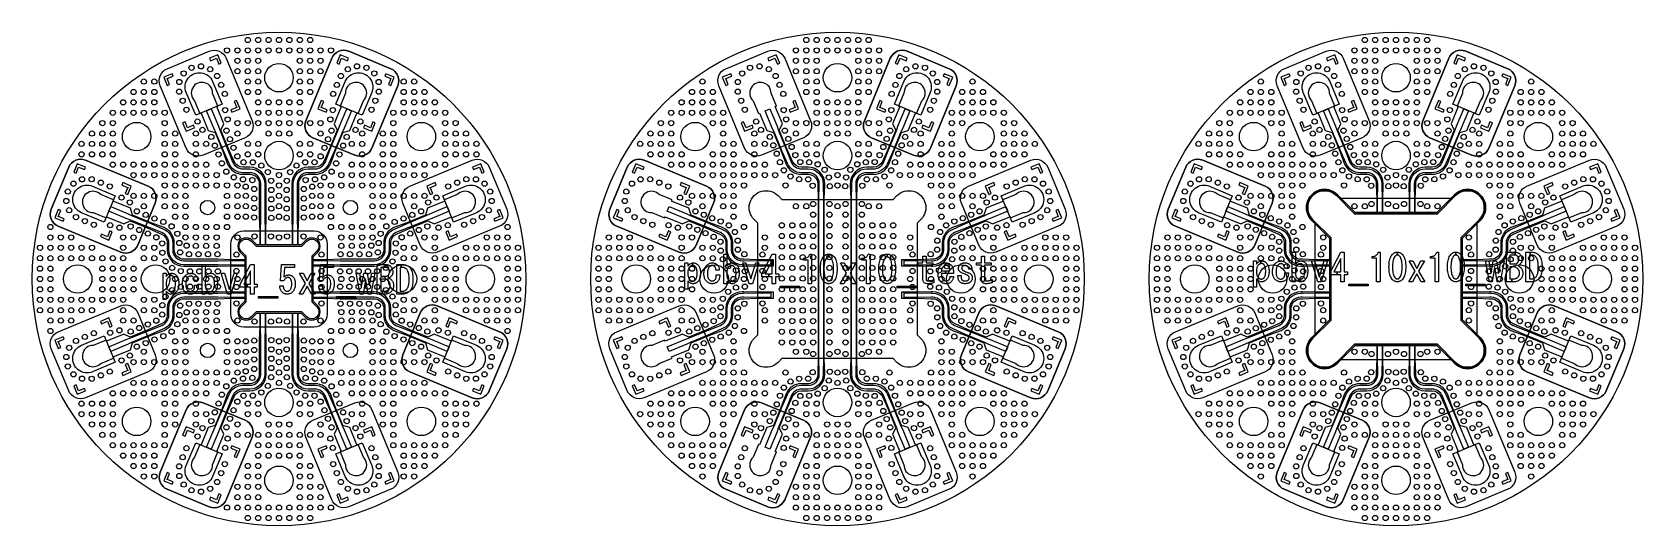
# Model space of a CAD drawing. Extents: x -19 to 105, y -19 to 19.
import ezdxf

# ---------------------------------------------------------------- set-up
doc = ezdxf.new("R2010")
doc.units = 0
for name, color, linetype in [('Cavity', 191, 'Continuous'), ('IMG', 7, 'Continuous'), ('l1', 1, 'Continuous'), ('l2', 3, 'Continuous'), ('l3', 30, 'Continuous'), ('nc_l1-l3', 5, 'Continuous'), ('nc_l2-l3', 212, 'Continuous'), ('outline', 150, 'Continuous')]:
    doc.layers.add(name, color=color, linetype=linetype)

msp = doc.modelspace()

# ---------------------------------------------------------------- linework, layer by layer
at = {"layer": 'Cavity'}
for points in [[(-7.152, 10.0804), (-9.142, 14.8845, -0.41421356), (-8.6008, 16.1911), (-5.3672, 17.5305, -0.41421356), (-4.0606, 16.9893), (-2.0707, 12.1851, -0.41420235), (-2.6119, 10.8786), (-5.8454, 9.5392, -0.41421356)], [(7.152, 10.0804), (9.142, 14.8845, 0.41421356), (8.6008, 16.1911), (5.3672, 17.5305, 0.41421356), (4.0606, 16.9893), (2.0707, 12.1851, 0.41420235), (2.6119, 10.8786), (5.8454, 9.5392, 0.41421356)], [(35.848, 10.0804), (33.858, 14.8845, -0.41421356), (34.3992, 16.1911), (37.6328, 17.5305, -0.41421356), (38.9394, 16.9893), (40.9293, 12.1851, -0.41420235), (40.3881, 10.8786), (37.1546, 9.5392, -0.41421356)], [(50.152, 10.0804), (52.142, 14.8845, 0.41421356), (51.6008, 16.1911), (48.3672, 17.5305, 0.41421356), (47.0606, 16.9893), (45.0707, 12.1851, 0.41420235), (45.6119, 10.8786), (48.8454, 9.5392, 0.41421356)], [(78.848, 10.0804), (76.858, 14.8845, -0.41421356), (77.3992, 16.1911), (80.6328, 17.5305, -0.41421356), (81.9394, 16.9893), (83.9293, 12.1851, -0.41420235), (83.3881, 10.8786), (80.1546, 9.5392, -0.41421356)], [(93.152, 10.0804), (95.142, 14.8845, 0.41421356), (94.6008, 16.1911), (91.3672, 17.5305, 0.41421356), (90.0606, 16.9893), (88.0707, 12.1851, 0.41420235), (88.6119, 10.8786), (91.8454, 9.5392, 0.41421356)], [(-10.0804, 7.152), (-14.8845, 9.142, 0.41421356), (-16.1911, 8.6008), (-17.5305, 5.3672, 0.41421356), (-16.9893, 4.0606), (-12.1851, 2.0707, 0.41420235), (-10.8786, 2.6119), (-9.5392, 5.8454, 0.41421356)], [(10.0804, 7.152), (14.8845, 9.142, -0.41421356), (16.1911, 8.6008), (17.5305, 5.3672, -0.41421356), (16.9893, 4.0606), (12.1851, 2.0707, -0.41420235), (10.8786, 2.6119), (9.5392, 5.8454, -0.41421356)], [(32.9196, 7.152), (28.1155, 9.142, 0.41421356), (26.8089, 8.6008), (25.4695, 5.3672, 0.41421356), (26.0107, 4.0606), (30.8149, 2.0707, 0.41420235), (32.1214, 2.6119), (33.4608, 5.8454, 0.41421356)], [(53.0804, 7.152), (57.8845, 9.142, -0.41421356), (59.1911, 8.6008), (60.5305, 5.3672, -0.41421356), (59.9893, 4.0606), (55.1851, 2.0707, -0.41420235), (53.8786, 2.6119), (52.5392, 5.8454, -0.41421356)], [(75.9196, 7.152), (71.1155, 9.142, 0.41421356), (69.8089, 8.6008), (68.4695, 5.3672, 0.41421356), (69.0107, 4.0606), (73.8149, 2.0707, 0.41420235), (75.1214, 2.6119), (76.4608, 5.8454, 0.41421356)], [(96.0804, 7.152), (100.8845, 9.142, -0.41421356), (102.1911, 8.6008), (103.5305, 5.3672, -0.41421356), (102.9893, 4.0606), (98.1851, 2.0707, -0.41420235), (96.8786, 2.6119), (95.5392, 5.8454, -0.41421356)], [(49.125, -4.2865), (49.4192, -4.5808, -1.00000002), (47.5808, -6.4192), (47.2865, -6.125), (38.7135, -6.125), (38.4192, -6.4192, -1.00000002), (36.5808, -4.5808), (36.875, -4.2865), (36.875, 4.2865), (36.5808, 4.5808, -1.00000002), (38.4192, 6.4192), (38.7135, 6.125), (47.2865, 6.125), (47.5808, 6.4192, -1.00000002), (49.4192, 4.5808), (49.125, 4.2865)], [(92.225, -4.2451), (92.4899, -4.5101, -1.00002525), (90.51, -6.4899), (90.2451, -6.225), (81.7549, -6.225), (81.49, -6.4899, -1.00002525), (79.5101, -4.5101), (79.775, -4.2451), (79.775, 4.2451), (79.5101, 4.5101, -1.00002525), (81.49, 6.4899), (81.7549, 6.225), (90.2451, 6.225), (90.51, 6.4899, -1.00002525), (92.4899, 4.5101), (92.225, 4.2451)], [(2.7, -3.7), (-2.7, -3.7, -0.41421356), (-3.7, -2.7), (-3.7, 2.7, -0.41421356), (-2.7, 3.7), (2.7, 3.7, -0.41421356), (3.7, 2.7), (3.7, -2.7, -0.41421356)], [(-10.0804, -7.152), (-14.8845, -9.142, -0.41421356), (-16.1911, -8.6008), (-17.5305, -5.3672, -0.41421356), (-16.9893, -4.0606), (-12.1851, -2.0707, -0.41420235), (-10.8786, -2.6119), (-9.5392, -5.8454, -0.41421356)], [(10.0804, -7.152), (14.8845, -9.142, 0.41421356), (16.1911, -8.6008), (17.5305, -5.3672, 0.41421356), (16.9893, -4.0606), (12.1851, -2.0707, 0.41420235), (10.8786, -2.6119), (9.5392, -5.8454, 0.41421356)], [(32.9196, -7.152), (28.1155, -9.142, -0.41421356), (26.8089, -8.6008), (25.4695, -5.3672, -0.41421356), (26.0107, -4.0606), (30.8149, -2.0707, -0.41420235), (32.1214, -2.6119), (33.4608, -5.8454, -0.41421356)], [(53.0804, -7.152), (57.8845, -9.142, 0.41421356), (59.1911, -8.6008), (60.5305, -5.3672, 0.41421356), (59.9893, -4.0606), (55.1851, -2.0707, 0.41420235), (53.8786, -2.6119), (52.5392, -5.8454, 0.41421356)], [(75.9196, -7.152), (71.1155, -9.142, -0.41421356), (69.8089, -8.6008), (68.4695, -5.3672, -0.41421356), (69.0107, -4.0606), (73.8149, -2.0707, -0.41420235), (75.1214, -2.6119), (76.4608, -5.8454, -0.41421356)], [(96.0804, -7.152), (100.8845, -9.142, 0.41421356), (102.1911, -8.6008), (103.5305, -5.3672, 0.41421356), (102.9893, -4.0606), (98.1851, -2.0707, 0.41420235), (96.8786, -2.6119), (95.5392, -5.8454, 0.41421356)], [(-7.152, -10.0804), (-9.142, -14.8845, 0.41421356), (-8.6008, -16.1911), (-5.3672, -17.5305, 0.41421356), (-4.0606, -16.9893), (-2.0707, -12.1851, 0.41420235), (-2.6119, -10.8786), (-5.8454, -9.5392, 0.41421356)], [(7.152, -10.0804), (9.142, -14.8845, -0.41421356), (8.6008, -16.1911), (5.3672, -17.5305, -0.41421356), (4.0606, -16.9893), (2.0707, -12.1851, -0.41420235), (2.6119, -10.8786), (5.8454, -9.5392, -0.41421356)], [(35.848, -10.0804), (33.858, -14.8845, 0.41421356), (34.3992, -16.1911), (37.6328, -17.5305, 0.41421356), (38.9394, -16.9893), (40.9293, -12.1851, 0.41420235), (40.3881, -10.8786), (37.1546, -9.5392, 0.41421356)], [(50.152, -10.0804), (52.142, -14.8845, -0.41421356), (51.6008, -16.1911), (48.3672, -17.5305, -0.41421356), (47.0606, -16.9893), (45.0707, -12.1851, -0.41420235), (45.6119, -10.8786), (48.8454, -9.5392, -0.41421356)], [(78.848, -10.0804), (76.858, -14.8845, 0.41421356), (77.3992, -16.1911), (80.6328, -17.5305, 0.41421356), (81.9394, -16.9893), (83.9293, -12.1851, 0.41420235), (83.3881, -10.8786), (80.1546, -9.5392, 0.41421356)], [(93.152, -10.0804), (95.142, -14.8845, -0.41421356), (94.6008, -16.1911), (91.3672, -17.5305, -0.41421356), (90.0606, -16.9893), (88.0707, -12.1851, -0.41420235), (88.6119, -10.8786), (91.8454, -9.5392, -0.41421356)]]:
    msp.add_lwpolyline(points, format="xyb", close=True, dxfattribs=at)
at = {"layer": 'IMG'}
for points in [[(31.8976, 1.2412), (31.9369, 1.2398), (31.9749, 1.2356), (32.0119, 1.2285), (32.0476, 1.2187), (32.0822, 1.206), (32.1156, 1.1906), (32.1478, 1.1723), (32.1788, 1.1512), (32.2087, 1.1273), (32.2374, 1.1006), (32.2775, 1.0559), (32.3134, 1.0063), (32.345, 0.9518), (32.3724, 0.8924), (32.3956, 0.8281), (32.4146, 0.7588), (32.4294, 0.6847), (32.4399, 0.6056), (32.4463, 0.5215), (32.4484, 0.4326), (32.4463, 0.3503), (32.4399, 0.2723), (32.4294, 0.1984), (32.4146, 0.1288), (32.3956, 0.0634), (32.3724, 0.0023), (32.345, -0.0547), (32.3134, -0.1074), (32.2775, -0.1559), (32.2374, -0.2002), (32.2044, -0.2314), (32.1709, -0.2593), (32.1369, -0.2839), (32.1024, -0.3052), (32.0675, -0.3233), (32.0321, -0.338), (31.9963, -0.3495), (31.9599, -0.3577), (31.9231, -0.3626), (31.8859, -0.3643), (31.8333, -0.3619), (31.7832, -0.3549), (31.7358, -0.3432), (31.6909, -0.3268), (31.6486, -0.3057), (31.6088, -0.2799), (31.5717, -0.2494), (31.5371, -0.2143), (31.5051, -0.1744), (31.4757, -0.1299), (31.4757, -0.7744), (31.2413, -0.7744), (31.2413, 1.2412), (31.4757, 1.2412), (31.4757, 0.9834), (31.5095, 1.0324), (31.5451, 1.0762), (31.5826, 1.1149), (31.622, 1.1484), (31.6632, 1.1767), (31.7063, 1.1999), (31.7513, 1.218), (31.7982, 1.2309), (31.827, 1.2354), (31.827, 1.0387), (31.8151, 1.0368), (31.7911, 1.0304), (31.7668, 1.0213), (31.7423, 1.0097), (31.7176, 0.9956), (31.6926, 0.9788), (31.6674, 0.9595), (31.642, 0.9375), (31.6163, 0.9131), (31.5896, 0.8829), (31.5657, 0.8488), (31.5446, 0.8108), (31.5263, 0.7687), (31.5109, 0.7226), (31.4982, 0.6726), (31.4884, 0.6186), (31.4813, 0.5606), (31.4771, 0.4986), (31.4757, 0.4326), (31.4774, 0.3686), (31.4823, 0.3079), (31.4905, 0.2505), (31.502, 0.1963), (31.5167, 0.1455), (31.5348, 0.0979), (31.5561, 0.0536), (31.5807, 0.0126), (31.6086, -0.0251), (31.6398, -0.0596), (31.6588, -0.0774), (31.6782, -0.0933), (31.6981, -0.1074), (31.7185, -0.1196), (31.7394, -0.1299), (31.7607, -0.1383), (31.7825, -0.1449), (31.8048, -0.1496), (31.8275, -0.1524), (31.8507, -0.1533), (31.8739, -0.1524), (31.8967, -0.1496), (31.9189, -0.1449), (31.9407, -0.1383), (31.962, -0.1299), (31.9829, -0.1196), (32.0033, -0.1074), (32.0232, -0.0933), (32.0427, -0.0774), (32.0617, -0.0596), (32.0861, -0.0314), (32.1081, 0.0018), (32.1274, 0.0399), (32.1442, 0.0829), (32.1583, 0.1308), (32.1699, 0.1837), (32.179, 0.2415), (32.1854, 0.3042), (32.1893, 0.3718), (32.1906, 0.4443), (32.1893, 0.5168), (32.1854, 0.5845), (32.179, 0.6472), (32.1699, 0.7049), (32.1583, 0.7578), (32.1442, 0.8057), (32.1274, 0.8487), (32.1081, 0.8868), (32.0861, 0.92), (32.0617, 0.9482), (32.0428, 0.966), (32.0237, 0.982), (32.0044, 0.996), (31.9848, 1.0082), (31.965, 1.0185), (31.9449, 1.027), (31.9247, 1.0335), (31.9042, 1.0382), (31.8834, 1.041), (31.8624, 1.042), (31.8389, 1.0407), (31.827, 1.0387), (31.827, 1.2354), (31.847, 1.2386)], [(33.5382, 0.9599), (33.5238, 0.9733), (33.5087, 0.9852), (33.4929, 0.9958), (33.4763, 1.0049), (33.4591, 1.0127), (33.4412, 1.019), (33.4226, 1.0239), (33.4032, 1.0274), (33.3832, 1.0295), (33.3624, 1.0302), (33.3369, 1.0292), (33.3118, 1.026), (33.2872, 1.0208), (33.2631, 1.0134), (33.2394, 1.0039), (33.2162, 0.9923), (33.1935, 0.9786), (33.1712, 0.9627), (33.1494, 0.9448), (33.1281, 0.9248), (33.1013, 0.8942), (33.0774, 0.8587), (33.0563, 0.8183), (33.0381, 0.7729), (33.0226, 0.7226), (33.0099, 0.6674), (33.0001, 0.6073), (32.9931, 0.5423), (32.9888, 0.4723), (32.9874, 0.3974), (32.9887, 0.336), (32.9926, 0.2784), (32.999, 0.2245), (33.0081, 0.1743), (33.0197, 0.1279), (33.0338, 0.0852), (33.0506, 0.0463), (33.0699, 0.0112), (33.0919, -0.0202), (33.1163, -0.0479), (33.1377, -0.0679), (33.1595, -0.0858), (33.1817, -0.1017), (33.2045, -0.1154), (33.2277, -0.127), (33.2513, -0.1365), (33.2755, -0.1439), (33.3001, -0.1491), (33.3252, -0.1523), (33.3507, -0.1533), (33.3739, -0.1524), (33.3967, -0.1496), (33.4189, -0.1449), (33.4407, -0.1383), (33.462, -0.1299), (33.4829, -0.1196), (33.5033, -0.1074), (33.5232, -0.0933), (33.5427, -0.0774), (33.5617, -0.0596), (33.5838, -0.0348), (33.6034, -0.0071), (33.6204, 0.0234), (33.6348, 0.0567), (33.6466, 0.0927), (33.6559, 0.1317), (33.6626, 0.1734), (33.6667, 0.2179), (33.6682, 0.2652), (33.6671, 0.3154), (33.9367, 0.3154), (33.937, 0.2512), (33.9334, 0.1898), (33.9258, 0.1312), (33.9142, 0.0754), (33.8986, 0.0224), (33.879, -0.0277), (33.8554, -0.0751), (33.8279, -0.1196), (33.7964, -0.1613), (33.7609, -0.2002), (33.7272, -0.2314), (33.692, -0.2593), (33.6551, -0.2839), (33.6165, -0.3052), (33.5763, -0.3233), (33.5345, -0.338), (33.491, -0.3495), (33.4459, -0.3577), (33.3991, -0.3626), (33.3507, -0.3643), (33.3021, -0.3624), (33.2546, -0.3568), (33.2083, -0.3474), (33.1632, -0.3343), (33.1193, -0.3174), (33.0765, -0.2968), (33.0349, -0.2724), (32.9945, -0.2443), (32.9552, -0.2124), (32.9171, -0.1768), (32.8793, -0.1352), (32.8454, -0.0901), (32.8155, -0.0414), (32.7896, 0.0107), (32.7677, 0.0664), (32.7498, 0.1256), (32.7358, 0.1883), (32.7259, 0.2545), (32.7199, 0.3242), (32.7179, 0.3974), (32.7201, 0.482), (32.7268, 0.5624), (32.7379, 0.6386), (32.7535, 0.7106), (32.7736, 0.7783), (32.7981, 0.8418), (32.827, 0.9011), (32.8604, 0.9562), (32.8983, 1.007), (32.9406, 1.0537), (32.9785, 1.0893), (33.0174, 1.1212), (33.0573, 1.1493), (33.0981, 1.1737), (33.1398, 1.1943), (33.1824, 1.2112), (33.226, 1.2243), (33.2706, 1.2337), (33.316, 1.2393), (33.3624, 1.2412), (33.4084, 1.2398), (33.4524, 1.2356), (33.4946, 1.2285), (33.5349, 1.2187), (33.5734, 1.206), (33.6099, 1.1906), (33.6446, 1.1723), (33.6774, 1.1512), (33.7084, 1.1273), (33.7374, 1.1006), (33.7665, 1.069), (33.7927, 1.0354), (33.8162, 0.9997), (33.8368, 0.9618), (33.8546, 0.9218), (33.8696, 0.8798), (33.8818, 0.8356), (33.8912, 0.7893), (33.8977, 0.7409), (33.9015, 0.6904), (33.6437, 0.6904), (33.6384, 0.7268), (33.632, 0.7612), (33.6244, 0.7934), (33.6156, 0.8235), (33.6056, 0.8515), (33.5945, 0.8774), (33.5822, 0.9012), (33.5687, 0.9229), (33.554, 0.9425)], [(34.9093, 1.2412), (34.9463, 1.2398), (34.9824, 1.2356), (35.0176, 1.2285), (35.0518, 1.2187), (35.0851, 1.206), (35.1174, 1.1906), (35.1488, 1.1723), (35.1793, 1.1512), (35.2088, 1.1273), (35.2374, 1.1006), (35.2731, 1.0605), (35.3049, 1.0152), (35.3331, 0.9649), (35.3574, 0.9093), (35.3781, 0.8486), (35.3949, 0.7827), (35.4081, 0.7117), (35.4174, 0.6356), (35.4231, 0.5542), (35.4249, 0.4677), (35.4231, 0.3768), (35.4174, 0.2915), (35.4081, 0.2118), (35.3949, 0.1377), (35.3781, 0.0693), (35.3574, 0.0065), (35.3331, -0.0507), (35.3049, -0.1023), (35.2731, -0.1482), (35.2374, -0.1885), (35.2022, -0.2219), (35.1667, -0.2518), (35.1309, -0.2782), (35.0949, -0.301), (35.0587, -0.3203), (35.0223, -0.3362), (34.9856, -0.3485), (34.9487, -0.3573), (34.9115, -0.3625), (34.8742, -0.3643), (34.8301, -0.3623), (34.787, -0.3563), (34.7448, -0.3464), (34.735, -0.343), (34.735, -0.1519), (34.7463, -0.1556), (34.7692, -0.1608), (34.7922, -0.164), (34.8156, -0.1651), (34.8431, -0.1642), (34.8695, -0.1618), (34.8947, -0.1577), (34.9187, -0.1519), (34.9415, -0.1446), (34.9632, -0.1355), (34.9837, -0.1249), (35.0031, -0.1126), (35.0212, -0.0986), (35.0382, -0.083), (35.0672, -0.0503), (35.0931, -0.0132), (35.1159, 0.0284), (35.1357, 0.0745), (35.1525, 0.125), (35.1662, 0.1799), (35.1769, 0.2393), (35.1845, 0.3032), (35.189, 0.3715), (35.1906, 0.4443), (35.1892, 0.5147), (35.1849, 0.5807), (35.1779, 0.6422), (35.1681, 0.6993), (35.1554, 0.7519), (35.1399, 0.8001), (35.1217, 0.8438), (35.1006, 0.8831), (35.0767, 0.9179), (35.0499, 0.9482), (35.0331, 0.9638), (35.0152, 0.9777), (34.9965, 0.99), (34.9768, 1.0007), (34.9562, 1.0097), (34.9346, 1.0171), (34.9121, 1.0229), (34.8887, 1.027), (34.8643, 1.0294), (34.839, 1.0302), (34.8133, 1.0291), (34.7879, 1.0256), (34.7627, 1.0197), (34.7377, 1.0115), (34.713, 1.0009), (34.6885, 0.9881), (34.6643, 0.9728), (34.6402, 0.9552), (34.6165, 0.9353), (34.5929, 0.9131), (34.5706, 0.8868), (34.5507, 0.8549), (34.5331, 0.8174), (34.5179, 0.7743), (34.505, 0.7256), (34.4945, 0.6712), (34.4863, 0.6112), (34.4804, 0.5456), (34.4769, 0.4743), (34.4757, 0.3974), (34.4769, 0.3317), (34.4804, 0.2704), (34.4863, 0.2136), (34.4945, 0.1612), (34.505, 0.1133), (34.5179, 0.0698), (34.5331, 0.0308), (34.5507, -0.0038), (34.5706, -0.0339), (34.5929, -0.0596), (34.6141, -0.0796), (34.6356, -0.0976), (34.6572, -0.1134), (34.6792, -0.1271), (34.7013, -0.1387), (34.7237, -0.1482), (34.735, -0.1519), (34.735, -0.343), (34.7035, -0.3324), (34.6632, -0.3145), (34.6238, -0.2926), (34.5854, -0.2667), (34.5479, -0.2368), (34.5113, -0.2029), (34.4757, -0.1651), (34.4757, -0.3643), (34.2413, -0.3643), (34.2413, 1.9209), (34.4757, 1.9209), (34.4757, 0.9834), (34.5138, 1.0324), (34.5531, 1.0762), (34.5935, 1.1149), (34.6351, 1.1484), (34.6779, 1.1767), (34.7218, 1.1999), (34.7669, 1.218), (34.8132, 1.2309), (34.8607, 1.2386)], [(36.1984, -0.3643), (35.7062, 1.2412), (35.9523, 1.2412), (36.3156, 0.0224), (36.339, 0.0224), (36.7023, 1.2412), (36.9484, 1.2412), (36.4562, -0.3643)], [(37.9679, -0.3643), (37.9679, 0.1748), (37.7042, 0.1748), (37.7042, 0.3974), (37.9679, 0.3974), (37.9679, 1.4287), (37.4406, 0.3974), (37.7042, 0.3974), (37.7042, 0.1748), (37.1827, 0.1748), (37.1827, 0.3974), (37.9679, 1.9209), (38.2374, 1.9209), (38.2374, 0.3974), (38.4835, 0.3974), (38.4835, 0.1748), (38.2374, 0.1748), (38.2374, -0.3643)], [(40.7335, -0.3643), (40.7335, 1.4521), (40.382, 1.4521), (40.382, 1.5927), (40.4606, 1.596), (40.5324, 1.6059), (40.5975, 1.6223), (40.6557, 1.6452), (40.7072, 1.6748), (40.7518, 1.7109), (40.7897, 1.7535), (40.8207, 1.8027), (40.845, 1.8585), (40.8624, 1.9209), (41.0031, 1.9209), (41.0031, -0.3643)], [(41.964, 1.7568), (41.9972, 1.788), (42.031, 1.8159), (42.0656, 1.8405), (42.1009, 1.8618), (42.1369, 1.8799), (42.1735, 1.8946), (42.2109, 1.9061), (42.249, 1.9143), (42.2878, 1.9192), (42.3273, 1.9209), (42.3354, 1.9205), (42.3354, 1.6979), (42.3273, 1.6982), (42.311, 1.6975), (42.2949, 1.6954), (42.2791, 1.6919), (42.2635, 1.687), (42.2482, 1.6806), (42.2331, 1.6729), (42.2182, 1.6638), (42.2035, 1.6532), (42.1891, 1.6413), (42.1749, 1.6279), (42.1326, 1.5773), (42.0948, 1.5192), (42.0614, 1.4535), (42.0324, 1.3804), (42.0079, 1.2998), (41.9879, 1.2117), (41.9723, 1.116), (41.9612, 1.0129), (41.9545, 0.9023), (41.9523, 0.7842), (41.9545, 0.6617), (41.9612, 0.5474), (41.9723, 0.4414), (41.9879, 0.3435), (42.0079, 0.2539), (42.0324, 0.1724), (42.0614, 0.0992), (42.0948, 0.0342), (42.1326, -0.0227), (42.1749, -0.0713), (42.1891, -0.0847), (42.2035, -0.0966), (42.2182, -0.1072), (42.2331, -0.1163), (42.2482, -0.1241), (42.2635, -0.1304), (42.2791, -0.1353), (42.2949, -0.1388), (42.311, -0.1409), (42.3273, -0.1416), (42.3436, -0.1409), (42.3596, -0.1388), (42.3754, -0.1353), (42.391, -0.1304), (42.4064, -0.1241), (42.4215, -0.1163), (42.4364, -0.1072), (42.451, -0.0966), (42.4654, -0.0847), (42.4796, -0.0713), (42.5219, -0.0227), (42.5598, 0.0342), (42.5932, 0.0992), (42.6221, 0.1724), (42.6466, 0.2539), (42.6667, 0.3435), (42.6822, 0.4414), (42.6934, 0.5474), (42.7001, 0.6617), (42.7023, 0.7842), (42.7001, 0.9044), (42.6934, 1.0167), (42.6822, 1.1209), (42.6667, 1.2173), (42.6466, 1.3056), (42.6221, 1.386), (42.5932, 1.4584), (42.5598, 1.5229), (42.5219, 1.5794), (42.4796, 1.6279), (42.4654, 1.6413), (42.451, 1.6532), (42.4364, 1.6638), (42.4215, 1.6729), (42.4064, 1.6806), (42.391, 1.687), (42.3754, 1.6919), (42.3596, 1.6954), (42.3436, 1.6975), (42.3354, 1.6979), (42.3354, 1.9205), (42.3668, 1.9192), (42.4056, 1.9143), (42.4436, 1.9061), (42.481, 1.8946), (42.5177, 1.8799), (42.5537, 1.8618), (42.589, 1.8405), (42.6235, 1.8159), (42.6574, 1.788), (42.6906, 1.7568), (42.744, 1.6965), (42.7918, 1.6279), (42.834, 1.5511), (42.8706, 1.4662), (42.9015, 1.373), (42.9268, 1.2717), (42.9465, 1.1621), (42.9606, 1.0443), (42.969, 0.9183), (42.9718, 0.7842), (42.969, 0.6477), (42.9606, 0.5198), (42.9465, 0.4002), (42.9268, 0.2892), (42.9015, 0.1865), (42.8706, 0.0923), (42.834, 0.0065), (42.7918, -0.0708), (42.744, -0.1398), (42.6906, -0.2002), (42.6574, -0.2314), (42.6235, -0.2593), (42.589, -0.2839), (42.5537, -0.3052), (42.5177, -0.3233), (42.481, -0.338), (42.4436, -0.3495), (42.4056, -0.3577), (42.3668, -0.3626), (42.3273, -0.3643), (42.2878, -0.3626), (42.249, -0.3577), (42.2109, -0.3495), (42.1735, -0.338), (42.1369, -0.3233), (42.1009, -0.3052), (42.0656, -0.2839), (42.031, -0.2593), (41.9972, -0.2314), (41.964, -0.2002), (41.9106, -0.1398), (41.8627, -0.0708), (41.8206, 0.0065), (41.784, 0.0923), (41.7531, 0.1865), (41.7277, 0.2892), (41.7081, 0.4002), (41.694, 0.5198), (41.6856, 0.6477), (41.6827, 0.7842), (41.6856, 0.9183), (41.694, 1.0443), (41.7081, 1.1621), (41.7277, 1.2717), (41.7531, 1.373), (41.784, 1.4662), (41.8206, 1.5511), (41.8627, 1.6279), (41.9106, 1.6965)], [(43.9679, 0.456), (44.4484, -0.3643), (44.1671, -0.3643), (43.8273, 0.2451), (43.4874, -0.3643), (43.2062, -0.3643), (43.6984, 0.456), (43.2413, 1.2412), (43.5226, 1.2412), (43.8273, 0.6552), (44.132, 1.2412), (44.4132, 1.2412)], [(45.2335, -0.3643), (45.2335, 1.4521), (44.882, 1.4521), (44.882, 1.5927), (44.9606, 1.596), (45.0324, 1.6059), (45.0975, 1.6223), (45.1557, 1.6452), (45.2072, 1.6748), (45.2518, 1.7109), (45.2897, 1.7535), (45.3207, 1.8027), (45.345, 1.8585), (45.3624, 1.9209), (45.5031, 1.9209), (45.5031, -0.3643)], [(46.464, 1.7568), (46.4972, 1.788), (46.531, 1.8159), (46.5656, 1.8405), (46.6009, 1.8618), (46.6369, 1.8799), (46.6735, 1.8946), (46.7109, 1.9061), (46.749, 1.9143), (46.7878, 1.9192), (46.8273, 1.9209), (46.8354, 1.9205), (46.8354, 1.6979), (46.8273, 1.6982), (46.811, 1.6975), (46.7949, 1.6954), (46.7791, 1.6919), (46.7635, 1.687), (46.7482, 1.6806), (46.7331, 1.6729), (46.7182, 1.6638), (46.7035, 1.6532), (46.6891, 1.6413), (46.6749, 1.6279), (46.6326, 1.5773), (46.5948, 1.5192), (46.5614, 1.4535), (46.5324, 1.3804), (46.5079, 1.2998), (46.4879, 1.2117), (46.4723, 1.116), (46.4612, 1.0129), (46.4545, 0.9023), (46.4523, 0.7842), (46.4545, 0.6617), (46.4612, 0.5474), (46.4723, 0.4414), (46.4879, 0.3435), (46.5079, 0.2539), (46.5324, 0.1724), (46.5614, 0.0992), (46.5948, 0.0342), (46.6326, -0.0227), (46.6749, -0.0713), (46.6891, -0.0847), (46.7035, -0.0966), (46.7182, -0.1072), (46.7331, -0.1163), (46.7482, -0.1241), (46.7635, -0.1304), (46.7791, -0.1353), (46.7949, -0.1388), (46.811, -0.1409), (46.8273, -0.1416), (46.8436, -0.1409), (46.8596, -0.1388), (46.8754, -0.1353), (46.891, -0.1304), (46.9064, -0.1241), (46.9215, -0.1163), (46.9364, -0.1072), (46.951, -0.0966), (46.9654, -0.0847), (46.9796, -0.0713), (47.0219, -0.0227), (47.0598, 0.0342), (47.0932, 0.0992), (47.1221, 0.1724), (47.1466, 0.2539), (47.1667, 0.3435), (47.1822, 0.4414), (47.1934, 0.5474), (47.2001, 0.6617), (47.2023, 0.7842), (47.2001, 0.9044), (47.1934, 1.0167), (47.1822, 1.1209), (47.1667, 1.2173), (47.1466, 1.3056), (47.1221, 1.386), (47.0932, 1.4584), (47.0598, 1.5229), (47.0219, 1.5794), (46.9796, 1.6279), (46.9654, 1.6413), (46.951, 1.6532), (46.9364, 1.6638), (46.9215, 1.6729), (46.9064, 1.6806), (46.891, 1.687), (46.8754, 1.6919), (46.8596, 1.6954), (46.8436, 1.6975), (46.8354, 1.6979), (46.8354, 1.9205), (46.8668, 1.9192), (46.9056, 1.9143), (46.9436, 1.9061), (46.981, 1.8946), (47.0177, 1.8799), (47.0537, 1.8618), (47.089, 1.8405), (47.1235, 1.8159), (47.1574, 1.788), (47.1906, 1.7568), (47.244, 1.6965), (47.2918, 1.6279), (47.334, 1.5511), (47.3706, 1.4662), (47.4015, 1.373), (47.4268, 1.2717), (47.4465, 1.1621), (47.4606, 1.0443), (47.469, 0.9183), (47.4718, 0.7842), (47.469, 0.6477), (47.4606, 0.5198), (47.4465, 0.4002), (47.4268, 0.2892), (47.4015, 0.1865), (47.3706, 0.0923), (47.334, 0.0065), (47.2918, -0.0708), (47.244, -0.1398), (47.1906, -0.2002), (47.1574, -0.2314), (47.1235, -0.2593), (47.089, -0.2839), (47.0537, -0.3052), (47.0177, -0.3233), (46.981, -0.338), (46.9436, -0.3495), (46.9056, -0.3577), (46.8668, -0.3626), (46.8273, -0.3643), (46.7878, -0.3626), (46.749, -0.3577), (46.7109, -0.3495), (46.6735, -0.338), (46.6369, -0.3233), (46.6009, -0.3052), (46.5656, -0.2839), (46.531, -0.2593), (46.4972, -0.2314), (46.464, -0.2002), (46.4106, -0.1398), (46.3627, -0.0708), (46.3206, 0.0065), (46.284, 0.0923), (46.2531, 0.1865), (46.2277, 0.2892), (46.2081, 0.4002), (46.194, 0.5198), (46.1856, 0.6477), (46.1827, 0.7842), (46.1856, 0.9183), (46.194, 1.0443), (46.2081, 1.1621), (46.2277, 1.2717), (46.2531, 1.373), (46.284, 1.4662), (46.3206, 1.5511), (46.3627, 1.6279), (46.4106, 1.6965)], [(49.5812, 1.0537), (49.2062, 1.0537), (49.2062, 1.2412), (49.5812, 1.2412), (49.5812, 1.7568), (49.8156, 1.7568), (49.8156, 1.2412), (50.3429, 1.2412), (50.3429, 1.0537), (49.8156, 1.0537), (49.8156, -0.0127), (49.8174, -0.0372), (49.8231, -0.0591), (49.8324, -0.0785), (49.8456, -0.0952), (49.8624, -0.1094), (49.8831, -0.121), (49.9074, -0.13), (49.9356, -0.1365), (49.9674, -0.1403), (50.0031, -0.1416), (50.043, -0.1407), (50.0832, -0.1379), (50.1236, -0.1332), (50.1643, -0.1266), (50.2052, -0.1182), (50.2463, -0.1079), (50.2877, -0.0957), (50.3293, -0.0816), (50.3711, -0.0657), (50.4132, -0.0479), (50.4132, -0.294), (50.356, -0.3073), (50.3017, -0.3193), (50.2501, -0.3298), (50.2013, -0.339), (50.1554, -0.3467), (50.1123, -0.353), (50.072, -0.358), (50.0345, -0.3615), (49.9998, -0.3636), (49.9679, -0.3643), (49.8944, -0.3612), (49.8287, -0.3521), (49.7707, -0.3369), (49.7204, -0.3155), (49.6779, -0.2881), (49.6431, -0.2546), (49.616, -0.215), (49.5967, -0.1693), (49.5851, -0.1175), (49.5812, -0.0596)], [(51.7609, -0.2119), (51.7296, -0.2409), (51.6967, -0.2668), (51.6621, -0.2896), (51.6259, -0.3094), (51.588, -0.3262), (51.5485, -0.3399), (51.5074, -0.3506), (51.4646, -0.3582), (51.4202, -0.3628), (51.3742, -0.3643), (51.3236, -0.3628), (51.2753, -0.3582), (51.229, -0.3506), (51.1848, -0.3399), (51.1427, -0.3262), (51.1028, -0.3094), (51.0649, -0.2896), (51.0292, -0.2668), (50.9955, -0.2409), (50.964, -0.2119), (50.9217, -0.1654), (50.8838, -0.1149), (50.8504, -0.0604), (50.8215, -0.0019), (50.797, 0.0605), (50.777, 0.127), (50.7614, 0.1974), (50.7503, 0.2718), (50.7436, 0.3502), (50.7413, 0.4326), (50.7433, 0.517), (50.7493, 0.5967), (50.7593, 0.6717), (50.7732, 0.742), (50.7911, 0.8076), (50.8131, 0.8685), (50.839, 0.9248), (50.8688, 0.9763), (50.9027, 1.0232), (50.9406, 1.0654), (50.9764, 1.0988), (51.0137, 1.1287), (51.0524, 1.155), (51.0924, 1.1779), (51.1339, 1.1972), (51.1768, 1.2131), (51.2211, 1.2254), (51.2668, 1.2342), (51.3139, 1.2394), (51.3624, 1.2412), (51.4019, 1.2398), (51.4407, 1.2356), (51.4788, 1.2285), (51.5162, 1.2187), (51.5529, 1.206), (51.5888, 1.1906), (51.6241, 1.1723), (51.6587, 1.1512), (51.6926, 1.1273), (51.7257, 1.1006), (51.7657, 1.0622), (51.8012, 1.0176), (51.8322, 0.9666), (51.8588, 0.9093), (51.881, 0.8457), (51.8987, 0.7757), (51.9119, 0.6994), (51.9207, 0.6168), (51.9251, 0.5279), (51.9249, 0.4326), (51.3273, 0.4326), (51.3273, 0.6201), (51.6554, 0.6201), (51.6565, 0.6657), (51.6549, 0.7087), (51.6508, 0.7491), (51.6442, 0.787), (51.6349, 0.8222), (51.6231, 0.8549), (51.6086, 0.885), (51.5917, 0.9126), (51.5721, 0.9375), (51.5499, 0.9599), (51.5288, 0.9776), (51.5078, 0.9932), (51.4867, 1.0067), (51.4656, 1.0181), (51.4445, 1.0273), (51.4234, 1.0345), (51.4023, 1.0395), (51.3812, 1.0424), (51.3601, 1.0433), (51.339, 1.042), (51.3157, 1.0387), (51.2926, 1.0335), (51.2697, 1.0265), (51.2471, 1.0176), (51.2247, 1.0068), (51.2026, 0.9942), (51.1807, 0.9796), (51.159, 0.9632), (51.1376, 0.9449), (51.1163, 0.9248), (51.0983, 0.9049), (51.0817, 0.8826), (51.0664, 0.858), (51.0526, 0.831), (51.0402, 0.8017), (51.0292, 0.7701), (51.0195, 0.7361), (51.0113, 0.6998), (51.0045, 0.6611), (50.9992, 0.6201), (51.3273, 0.6201), (51.3273, 0.4326), (50.9992, 0.4326), (51.0006, 0.3581), (51.0048, 0.2892), (51.0118, 0.2259), (51.0217, 0.1682), (51.0343, 0.1162), (51.0498, 0.0698), (51.0681, 0.029), (51.0892, -0.0062), (51.1131, -0.0357), (51.1398, -0.0596), (51.1569, -0.0752), (51.1754, -0.0891), (51.1953, -0.1014), (51.2167, -0.1121), (51.2394, -0.1211), (51.2635, -0.1285), (51.2891, -0.1342), (51.316, -0.1383), (51.3444, -0.1408), (51.3742, -0.1416), (51.3995, -0.1408), (51.4238, -0.1383), (51.4473, -0.1342), (51.4698, -0.1285), (51.4913, -0.1211), (51.512, -0.1121), (51.5317, -0.1014), (51.5504, -0.0891), (51.5682, -0.0752), (51.5851, -0.0596), (51.5986, -0.0445), (51.6109, -0.0273), (51.622, -0.0079), (51.632, 0.0135), (51.6408, 0.0371), (51.6484, 0.0627), (51.6548, 0.0905), (51.6601, 0.1204), (51.6642, 0.1524), (51.6671, 0.1865), (51.9367, 0.1865), (51.9286, 0.1361), (51.9184, 0.0881), (51.9061, 0.0424), (51.8917, -0.001), (51.8751, -0.042), (51.8565, -0.0807), (51.8358, -0.117), (51.8129, -0.151), (51.7879, -0.1826)], [(53.0265, 0.9599), (53.012, 0.9733), (52.9965, 0.9852), (52.9801, 0.9958), (52.9628, 1.0049), (52.9445, 1.0127), (52.9253, 1.019), (52.9051, 1.0239), (52.884, 1.0274), (52.862, 1.0295), (52.839, 1.0302), (52.8095, 1.0297), (52.7818, 1.0279), (52.756, 1.025), (52.7321, 1.0209), (52.7101, 1.0156), (52.6899, 1.0092), (52.6717, 1.0015), (52.6553, 0.9927), (52.6407, 0.9828), (52.6281, 0.9717), (52.6147, 0.9575), (52.6028, 0.9431), (52.5922, 0.9284), (52.5831, 0.9135), (52.5753, 0.8984), (52.569, 0.8831), (52.5641, 0.8675), (52.5606, 0.8517), (52.5585, 0.8356), (52.5578, 0.8193), (52.5583, 0.8076), (52.5601, 0.7959), (52.563, 0.7842), (52.5671, 0.7724), (52.5724, 0.7607), (52.5788, 0.749), (52.5865, 0.7373), (52.5953, 0.7256), (52.6052, 0.7138), (52.6163, 0.7021), (52.6346, 0.6856), (52.6567, 0.6688), (52.6824, 0.6518), (52.712, 0.6346), (52.7453, 0.6172), (52.7823, 0.5995), (52.8231, 0.5815), (52.8676, 0.5634), (52.9159, 0.545), (52.9679, 0.5263), (53.0089, 0.512), (53.0476, 0.4973), (53.0839, 0.482), (53.1179, 0.4663), (53.1495, 0.4502), (53.1788, 0.4335), (53.2058, 0.4164), (53.2304, 0.3988), (53.2527, 0.3808), (53.2726, 0.3623), (53.2926, 0.3405), (53.3106, 0.3173), (53.3264, 0.2927), (53.3401, 0.2667), (53.3517, 0.2392), (53.3612, 0.2104), (53.3686, 0.1802), (53.3738, 0.1485), (53.377, 0.1155), (53.3781, 0.081), (53.3769, 0.0487), (53.3734, 0.0173), (53.3675, -0.0132), (53.3593, -0.0427), (53.3488, -0.0713), (53.3359, -0.099), (53.3206, -0.1257), (53.3031, -0.1515), (53.2831, -0.1763), (53.2609, -0.2002), (53.2271, -0.2314), (53.1915, -0.2593), (53.154, -0.2839), (53.1146, -0.3052), (53.0734, -0.3233), (53.0303, -0.338), (52.9853, -0.3495), (52.9384, -0.3577), (52.8896, -0.3626), (52.839, -0.3643), (52.7842, -0.3629), (52.7321, -0.3587), (52.6829, -0.3516), (52.6365, -0.3418), (52.5929, -0.3291), (52.5521, -0.3137), (52.5142, -0.2954), (52.479, -0.2743), (52.4467, -0.2504), (52.4171, -0.2237), (52.3883, -0.1914), (52.3628, -0.1557), (52.3405, -0.1164), (52.3215, -0.0737), (52.3058, -0.0274), (52.2934, 0.0224), (52.2842, 0.0758), (52.2784, 0.1326), (52.2758, 0.1929), (52.2765, 0.2568), (52.5109, 0.2568), (52.5116, 0.2071), (52.5137, 0.1612), (52.5172, 0.119), (52.5221, 0.0806), (52.5285, 0.0459), (52.5362, 0.0149), (52.5453, -0.0123), (52.5559, -0.0357), (52.5678, -0.0554), (52.5812, -0.0713), (52.5984, -0.0869), (52.6173, -0.1008), (52.6378, -0.1132), (52.6599, -0.1238), (52.6837, -0.1328), (52.7092, -0.1402), (52.7362, -0.146), (52.7649, -0.1501), (52.7953, -0.1525), (52.8273, -0.1533), (52.8593, -0.1525), (52.8896, -0.1501), (52.9183, -0.146), (52.9454, -0.1402), (52.9708, -0.1328), (52.9946, -0.1238), (53.0168, -0.1132), (53.0373, -0.1008), (53.0561, -0.0869), (53.0734, -0.0713), (53.0867, -0.057), (53.0987, -0.0423), (53.1092, -0.027), (53.1184, -0.0113), (53.1261, 0.0049), (53.1324, 0.0215), (53.1374, 0.0386), (53.1409, 0.0562), (53.143, 0.0742), (53.1437, 0.0927), (53.143, 0.1068), (53.1409, 0.1209), (53.1374, 0.1349), (53.1324, 0.149), (53.1261, 0.1631), (53.1184, 0.1771), (53.1092, 0.1912), (53.0987, 0.2052), (53.0867, 0.2193), (53.0734, 0.2334), (53.058, 0.2474), (53.0401, 0.2615), (53.0196, 0.2756), (52.9965, 0.2896), (52.9708, 0.3037), (52.9426, 0.3177), (52.9118, 0.3318), (52.8784, 0.3459), (52.8424, 0.3599), (52.8038, 0.374), (52.7472, 0.395), (52.6946, 0.4157), (52.646, 0.4362), (52.6013, 0.4565), (52.5607, 0.4765), (52.524, 0.4963), (52.4913, 0.5159), (52.4626, 0.5352), (52.4379, 0.5543), (52.4171, 0.5732), (52.3971, 0.5948), (52.3792, 0.6173), (52.3633, 0.6407), (52.3496, 0.6651), (52.338, 0.6904), (52.3285, 0.7167), (52.3211, 0.7438), (52.3159, 0.772), (52.3127, 0.801), (52.3117, 0.831), (52.3129, 0.8613), (52.3168, 0.891), (52.3233, 0.9203), (52.3323, 0.9492), (52.3439, 0.9775), (52.3581, 1.0054), (52.3748, 1.0328), (52.3942, 1.0598), (52.4161, 1.0863), (52.4406, 1.1123), (52.4678, 1.1368), (52.4978, 1.1587), (52.5306, 1.178), (52.5662, 1.1948), (52.6046, 1.209), (52.6459, 1.2206), (52.6899, 1.2296), (52.7368, 1.236), (52.7865, 1.2399), (52.839, 1.2412), (52.8849, 1.2398), (52.929, 1.2356), (52.9712, 1.2285), (53.0115, 1.2187), (53.0499, 1.206), (53.0865, 1.1906), (53.1212, 1.1723), (53.154, 1.1512), (53.1849, 1.1273), (53.214, 1.1006), (53.2406, 1.0718), (53.2642, 1.042), (53.2847, 1.0109), (53.3021, 0.9787), (53.3165, 0.9453), (53.3279, 0.9107), (53.3362, 0.875), (53.3415, 0.8381), (53.3437, 0.8), (53.3429, 0.7607), (53.1085, 0.7607), (53.1056, 0.7859), (53.1015, 0.8099), (53.0962, 0.8328), (53.0898, 0.8545), (53.0822, 0.875), (53.0734, 0.8943), (53.0634, 0.9125), (53.0523, 0.9295), (53.04, 0.9453)], [(54.0812, 1.0537), (53.7062, 1.0537), (53.7062, 1.2412), (54.0812, 1.2412), (54.0812, 1.7568), (54.3156, 1.7568), (54.3156, 1.2412), (54.8429, 1.2412), (54.8429, 1.0537), (54.3156, 1.0537), (54.3156, -0.0127), (54.3174, -0.0372), (54.3231, -0.0591), (54.3324, -0.0785), (54.3456, -0.0952), (54.3624, -0.1094), (54.3831, -0.121), (54.4074, -0.13), (54.4356, -0.1365), (54.4674, -0.1403), (54.5031, -0.1416), (54.543, -0.1407), (54.5832, -0.1379), (54.6236, -0.1332), (54.6643, -0.1266), (54.7052, -0.1182), (54.7463, -0.1079), (54.7877, -0.0957), (54.8293, -0.0816), (54.8711, -0.0657), (54.9132, -0.0479), (54.9132, -0.294), (54.856, -0.3073), (54.8017, -0.3193), (54.7501, -0.3298), (54.7013, -0.339), (54.6554, -0.3467), (54.6123, -0.353), (54.572, -0.358), (54.5345, -0.3615), (54.4998, -0.3636), (54.4679, -0.3643), (54.3944, -0.3612), (54.3287, -0.3521), (54.2707, -0.3369), (54.2204, -0.3155), (54.1779, -0.2881), (54.1431, -0.2546), (54.116, -0.215), (54.0967, -0.1693), (54.0851, -0.1175), (54.0812, -0.0596)], [(75.6735, 1.3894), (75.7128, 1.388), (75.7508, 1.3838), (75.7878, 1.3767), (75.8235, 1.3669), (75.8581, 1.3542), (75.8915, 1.3388), (75.9237, 1.3205), (75.9547, 1.2994), (75.9846, 1.2755), (76.0133, 1.2488), (76.0534, 1.2041), (76.0893, 1.1545), (76.1209, 1.1), (76.1483, 1.0406), (76.1715, 0.9763), (76.1905, 0.907), (76.2053, 0.8329), (76.2158, 0.7538), (76.2222, 0.6697), (76.2243, 0.5808), (76.2222, 0.4985), (76.2158, 0.4205), (76.2053, 0.3466), (76.1905, 0.277), (76.1715, 0.2116), (76.1483, 0.1505), (76.1209, 0.0935), (76.0893, 0.0408), (76.0534, -0.0077), (76.0133, -0.052), (75.9803, -0.0832), (75.9468, -0.1111), (75.9128, -0.1357), (75.8783, -0.157), (75.8434, -0.1751), (75.808, -0.1898), (75.7722, -0.2013), (75.7358, -0.2095), (75.699, -0.2144), (75.6618, -0.2161), (75.6092, -0.2137), (75.5591, -0.2067), (75.5117, -0.195), (75.4668, -0.1786), (75.4245, -0.1575), (75.3847, -0.1317), (75.3476, -0.1012), (75.313, -0.0661), (75.281, -0.0262), (75.2516, 0.0183), (75.2516, -0.6262), (75.0172, -0.6262), (75.0172, 1.3894), (75.2516, 1.3894), (75.2516, 1.1316), (75.2854, 1.1806), (75.321, 1.2244), (75.3585, 1.2631), (75.3979, 1.2966), (75.4391, 1.3249), (75.4822, 1.3481), (75.5272, 1.3662), (75.5741, 1.3791), (75.6029, 1.3836), (75.6029, 1.1869), (75.591, 1.185), (75.567, 1.1786), (75.5427, 1.1695), (75.5182, 1.1579), (75.4935, 1.1438), (75.4685, 1.127), (75.4433, 1.1077), (75.4179, 1.0857), (75.3922, 1.0613), (75.3655, 1.0311), (75.3416, 0.997), (75.3205, 0.959), (75.3022, 0.9169), (75.2868, 0.8708), (75.2741, 0.8208), (75.2643, 0.7668), (75.2572, 0.7088), (75.253, 0.6468), (75.2516, 0.5808), (75.2533, 0.5168), (75.2582, 0.4561), (75.2664, 0.3987), (75.2779, 0.3445), (75.2926, 0.2937), (75.3107, 0.2461), (75.332, 0.2018), (75.3566, 0.1608), (75.3845, 0.1231), (75.4157, 0.0886), (75.4347, 0.0708), (75.4541, 0.0549), (75.474, 0.0408), (75.4944, 0.0286), (75.5153, 0.0183), (75.5366, 0.0099), (75.5584, 0.0033), (75.5807, -0.0014), (75.6034, -0.0042), (75.6266, -0.0051), (75.6498, -0.0042), (75.6726, -0.0014), (75.6948, 0.0033), (75.7166, 0.0099), (75.7379, 0.0183), (75.7588, 0.0286), (75.7792, 0.0408), (75.7991, 0.0549), (75.8186, 0.0708), (75.8376, 0.0886), (75.862, 0.1168), (75.884, 0.15), (75.9033, 0.1881), (75.9201, 0.2311), (75.9342, 0.279), (75.9458, 0.3319), (75.9549, 0.3897), (75.9613, 0.4524), (75.9652, 0.52), (75.9665, 0.5925), (75.9652, 0.665), (75.9613, 0.7327), (75.9549, 0.7954), (75.9458, 0.8531), (75.9342, 0.906), (75.9201, 0.9539), (75.9033, 0.9969), (75.884, 1.035), (75.862, 1.0682), (75.8376, 1.0964), (75.8187, 1.1142), (75.7996, 1.1302), (75.7803, 1.1442), (75.7607, 1.1564), (75.7409, 1.1667), (75.7208, 1.1752), (75.7006, 1.1817), (75.6801, 1.1864), (75.6593, 1.1892), (75.6383, 1.1902), (75.6148, 1.1889), (75.6029, 1.1869), (75.6029, 1.3836), (75.6229, 1.3868)], [(77.3141, 1.1081), (77.2997, 1.1215), (77.2846, 1.1334), (77.2688, 1.144), (77.2522, 1.1531), (77.235, 1.1609), (77.2171, 1.1672), (77.1985, 1.1721), (77.1791, 1.1756), (77.1591, 1.1777), (77.1383, 1.1784), (77.1128, 1.1774), (77.0877, 1.1742), (77.0631, 1.169), (77.039, 1.1616), (77.0153, 1.1521), (76.9921, 1.1405), (76.9694, 1.1268), (76.9471, 1.1109), (76.9253, 1.093), (76.904, 1.073), (76.8772, 1.0424), (76.8533, 1.0069), (76.8322, 0.9665), (76.814, 0.9211), (76.7985, 0.8708), (76.7858, 0.8156), (76.776, 0.7555), (76.769, 0.6905), (76.7647, 0.6205), (76.7633, 0.5456), (76.7646, 0.4842), (76.7685, 0.4266), (76.7749, 0.3727), (76.784, 0.3225), (76.7956, 0.2761), (76.8097, 0.2334), (76.8265, 0.1945), (76.8458, 0.1594), (76.8678, 0.128), (76.8922, 0.1003), (76.9136, 0.0803), (76.9354, 0.0624), (76.9576, 0.0465), (76.9804, 0.0328), (77.0036, 0.0212), (77.0272, 0.0117), (77.0514, 0.0043), (77.076, -0.0009), (77.1011, -0.0041), (77.1266, -0.0051), (77.1498, -0.0042), (77.1726, -0.0014), (77.1948, 0.0033), (77.2166, 0.0099), (77.2379, 0.0183), (77.2588, 0.0286), (77.2792, 0.0408), (77.2991, 0.0549), (77.3186, 0.0708), (77.3376, 0.0886), (77.3597, 0.1134), (77.3793, 0.1411), (77.3963, 0.1716), (77.4107, 0.2049), (77.4225, 0.2409), (77.4318, 0.2799), (77.4385, 0.3216), (77.4426, 0.3661), (77.4441, 0.4134), (77.443, 0.4636), (77.7126, 0.4636), (77.7129, 0.3994), (77.7093, 0.338), (77.7017, 0.2794), (77.6901, 0.2236), (77.6745, 0.1706), (77.6549, 0.1205), (77.6313, 0.0731), (77.6038, 0.0286), (77.5723, -0.0131), (77.5368, -0.052), (77.5031, -0.0832), (77.4679, -0.1111), (77.431, -0.1357), (77.3924, -0.157), (77.3522, -0.1751), (77.3104, -0.1898), (77.2669, -0.2013), (77.2218, -0.2095), (77.175, -0.2144), (77.1266, -0.2161), (77.078, -0.2142), (77.0305, -0.2086), (76.9842, -0.1992), (76.9391, -0.1861), (76.8952, -0.1692), (76.8524, -0.1486), (76.8108, -0.1242), (76.7704, -0.0961), (76.7311, -0.0642), (76.693, -0.0286), (76.6552, 0.013), (76.6213, 0.0581), (76.5914, 0.1068), (76.5655, 0.1589), (76.5436, 0.2146), (76.5257, 0.2738), (76.5117, 0.3365), (76.5018, 0.4027), (76.4958, 0.4724), (76.4938, 0.5456), (76.496, 0.6302), (76.5027, 0.7106), (76.5138, 0.7868), (76.5294, 0.8588), (76.5495, 0.9265), (76.574, 0.99), (76.6029, 1.0493), (76.6363, 1.1044), (76.6742, 1.1552), (76.7165, 1.2019), (76.7544, 1.2375), (76.7933, 1.2694), (76.8332, 1.2975), (76.874, 1.3219), (76.9157, 1.3425), (76.9583, 1.3594), (77.0019, 1.3725), (77.0465, 1.3819), (77.0919, 1.3875), (77.1383, 1.3894), (77.1843, 1.388), (77.2283, 1.3838), (77.2705, 1.3767), (77.3108, 1.3669), (77.3493, 1.3542), (77.3858, 1.3388), (77.4205, 1.3205), (77.4533, 1.2994), (77.4843, 1.2755), (77.5133, 1.2488), (77.5424, 1.2172), (77.5687, 1.1836), (77.5921, 1.1479), (77.6127, 1.11), (77.6305, 1.07), (77.6455, 1.028), (77.6577, 0.9838), (77.6671, 0.9375), (77.6737, 0.8891), (77.6774, 0.8386), (77.4196, 0.8386), (77.4143, 0.875), (77.4079, 0.9094), (77.4003, 0.9416), (77.3915, 0.9717), (77.3815, 0.9997), (77.3704, 1.0256), (77.3581, 1.0494), (77.3446, 1.0711), (77.3299, 1.0907)], [(78.6852, 1.3894), (78.7222, 1.388), (78.7583, 1.3838), (78.7935, 1.3767), (78.8277, 1.3669), (78.861, 1.3542), (78.8933, 1.3388), (78.9247, 1.3205), (78.9552, 1.2994), (78.9847, 1.2755), (79.0133, 1.2488), (79.049, 1.2087), (79.0808, 1.1634), (79.109, 1.1131), (79.1333, 1.0575), (79.154, 0.9968), (79.1708, 0.9309), (79.184, 0.8599), (79.1933, 0.7838), (79.199, 0.7024), (79.2008, 0.6159), (79.199, 0.525), (79.1933, 0.4397), (79.184, 0.36), (79.1708, 0.2859), (79.154, 0.2175), (79.1333, 0.1547), (79.109, 0.0975), (79.0808, 0.0459), (79.049, 0), (79.0133, -0.0403), (78.9781, -0.0737), (78.9426, -0.1036), (78.9068, -0.13), (78.8708, -0.1528), (78.8346, -0.1721), (78.7982, -0.188), (78.7615, -0.2003), (78.7246, -0.2091), (78.6874, -0.2143), (78.6501, -0.2161), (78.606, -0.2141), (78.5629, -0.2081), (78.5207, -0.1982), (78.5109, -0.1948), (78.5109, -0.0037), (78.5222, -0.0074), (78.5451, -0.0126), (78.5681, -0.0158), (78.5915, -0.0169), (78.619, -0.016), (78.6454, -0.0136), (78.6706, -0.0095), (78.6946, -0.0037), (78.7174, 0.0036), (78.7391, 0.0127), (78.7596, 0.0233), (78.779, 0.0356), (78.7971, 0.0496), (78.8141, 0.0652), (78.8431, 0.0979), (78.869, 0.135), (78.8918, 0.1766), (78.9116, 0.2227), (78.9284, 0.2732), (78.9421, 0.3281), (78.9528, 0.3875), (78.9604, 0.4514), (78.9649, 0.5197), (78.9665, 0.5925), (78.9651, 0.6629), (78.9608, 0.7289), (78.9538, 0.7904), (78.944, 0.8475), (78.9313, 0.9001), (78.9158, 0.9483), (78.8976, 0.992), (78.8765, 1.0313), (78.8526, 1.0661), (78.8258, 1.0964), (78.809, 1.112), (78.7912, 1.1259), (78.7724, 1.1382), (78.7527, 1.1489), (78.7321, 1.1579), (78.7105, 1.1653), (78.688, 1.1711), (78.6646, 1.1752), (78.6402, 1.1776), (78.6149, 1.1784), (78.5892, 1.1773), (78.5638, 1.1738), (78.5386, 1.1679), (78.5137, 1.1597), (78.4889, 1.1491), (78.4644, 1.1363), (78.4402, 1.121), (78.4162, 1.1034), (78.3924, 1.0835), (78.3688, 1.0613), (78.3465, 1.035), (78.3266, 1.0031), (78.309, 0.9656), (78.2938, 0.9225), (78.2809, 0.8738), (78.2704, 0.8194), (78.2622, 0.7594), (78.2563, 0.6938), (78.2528, 0.6225), (78.2516, 0.5456), (78.2528, 0.4799), (78.2563, 0.4186), (78.2622, 0.3618), (78.2704, 0.3094), (78.2809, 0.2615), (78.2938, 0.218), (78.309, 0.179), (78.3266, 0.1444), (78.3465, 0.1143), (78.3688, 0.0886), (78.39, 0.0686), (78.4115, 0.0506), (78.4331, 0.0348), (78.4551, 0.0211), (78.4772, 0.0095), (78.4996, 0), (78.5109, -0.0037), (78.5109, -0.1948), (78.4794, -0.1842), (78.4391, -0.1663), (78.3997, -0.1444), (78.3613, -0.1185), (78.3238, -0.0886), (78.2872, -0.0547), (78.2516, -0.0169), (78.2516, -0.2161), (78.0172, -0.2161), (78.0172, 2.0691), (78.2516, 2.0691), (78.2516, 1.1316), (78.2897, 1.1806), (78.329, 1.2244), (78.3694, 1.2631), (78.411, 1.2966), (78.4538, 1.3249), (78.4977, 1.3481), (78.5428, 1.3662), (78.5891, 1.3791), (78.6366, 1.3868)], [(79.9743, -0.2161), (79.4821, 1.3894), (79.7282, 1.3894), (80.0915, 0.1706), (80.1149, 0.1706), (80.4782, 1.3894), (80.7243, 1.3894), (80.2321, -0.2161)], [(81.7438, -0.2161), (81.7438, 0.323), (81.4801, 0.323), (81.4801, 0.5456), (81.7438, 0.5456), (81.7438, 1.5769), (81.2165, 0.5456), (81.4801, 0.5456), (81.4801, 0.323), (80.9587, 0.323), (80.9587, 0.5456), (81.7438, 2.0691), (82.0133, 2.0691), (82.0133, 0.5456), (82.2594, 0.5456), (82.2594, 0.323), (82.0133, 0.323), (82.0133, -0.2161)], [(84.5094, -0.2161), (84.5094, 1.6003), (84.1579, 1.6003), (84.1579, 1.7409), (84.2365, 1.7442), (84.3083, 1.7541), (84.3734, 1.7705), (84.4316, 1.7934), (84.4831, 1.823), (84.5277, 1.8591), (84.5656, 1.9017), (84.5966, 1.9509), (84.6209, 2.0067), (84.6383, 2.0691), (84.779, 2.0691), (84.779, -0.2161)], [(85.7399, 1.905), (85.7731, 1.9362), (85.8069, 1.9641), (85.8415, 1.9887), (85.8768, 2.01), (85.9128, 2.0281), (85.9494, 2.0428), (85.9868, 2.0543), (86.0249, 2.0625), (86.0637, 2.0674), (86.1032, 2.0691), (86.1113, 2.0687), (86.1113, 1.8461), (86.1032, 1.8464), (86.0869, 1.8457), (86.0708, 1.8436), (86.055, 1.8401), (86.0394, 1.8352), (86.0241, 1.8288), (86.009, 1.8211), (85.9941, 1.812), (85.9794, 1.8014), (85.965, 1.7895), (85.9508, 1.7761), (85.9085, 1.7255), (85.8707, 1.6674), (85.8373, 1.6017), (85.8083, 1.5286), (85.7838, 1.448), (85.7638, 1.3599), (85.7482, 1.2642), (85.7371, 1.1611), (85.7304, 1.0505), (85.7282, 0.9324), (85.7304, 0.8099), (85.7371, 0.6956), (85.7482, 0.5896), (85.7638, 0.4917), (85.7838, 0.4021), (85.8083, 0.3206), (85.8373, 0.2474), (85.8707, 0.1824), (85.9085, 0.1255), (85.9508, 0.0769), (85.965, 0.0635), (85.9794, 0.0516), (85.9941, 0.041), (86.009, 0.0319), (86.0241, 0.0241), (86.0394, 0.0178), (86.055, 0.0129), (86.0708, 0.0094), (86.0869, 0.0073), (86.1032, 0.0066), (86.1195, 0.0073), (86.1355, 0.0094), (86.1513, 0.0129), (86.1669, 0.0178), (86.1823, 0.0241), (86.1974, 0.0319), (86.2123, 0.041), (86.2269, 0.0516), (86.2413, 0.0635), (86.2555, 0.0769), (86.2978, 0.1255), (86.3357, 0.1824), (86.3691, 0.2474), (86.398, 0.3206), (86.4225, 0.4021), (86.4426, 0.4917), (86.4581, 0.5896), (86.4693, 0.6956), (86.476, 0.8099), (86.4782, 0.9324), (86.476, 1.0526), (86.4693, 1.1649), (86.4581, 1.2691), (86.4426, 1.3655), (86.4225, 1.4538), (86.398, 1.5342), (86.3691, 1.6066), (86.3357, 1.6711), (86.2978, 1.7276), (86.2555, 1.7761), (86.2413, 1.7895), (86.2269, 1.8014), (86.2123, 1.812), (86.1974, 1.8211), (86.1823, 1.8288), (86.1669, 1.8352), (86.1513, 1.8401), (86.1355, 1.8436), (86.1195, 1.8457), (86.1113, 1.8461), (86.1113, 2.0687), (86.1427, 2.0674), (86.1815, 2.0625), (86.2195, 2.0543), (86.2569, 2.0428), (86.2936, 2.0281), (86.3296, 2.01), (86.3649, 1.9887), (86.3994, 1.9641), (86.4333, 1.9362), (86.4665, 1.905), (86.5199, 1.8447), (86.5677, 1.7761), (86.6099, 1.6993), (86.6465, 1.6144), (86.6774, 1.5212), (86.7027, 1.4199), (86.7224, 1.3103), (86.7365, 1.1925), (86.7449, 1.0665), (86.7477, 0.9324), (86.7449, 0.7959), (86.7365, 0.668), (86.7224, 0.5484), (86.7027, 0.4374), (86.6774, 0.3347), (86.6465, 0.2405), (86.6099, 0.1547), (86.5677, 0.0774), (86.5199, 0.0084), (86.4665, -0.052), (86.4333, -0.0832), (86.3994, -0.1111), (86.3649, -0.1357), (86.3296, -0.157), (86.2936, -0.1751), (86.2569, -0.1898), (86.2195, -0.2013), (86.1815, -0.2095), (86.1427, -0.2144), (86.1032, -0.2161), (86.0637, -0.2144), (86.0249, -0.2095), (85.9868, -0.2013), (85.9494, -0.1898), (85.9128, -0.1751), (85.8768, -0.157), (85.8415, -0.1357), (85.8069, -0.1111), (85.7731, -0.0832), (85.7399, -0.052), (85.6865, 0.0084), (85.6387, 0.0774), (85.5965, 0.1547), (85.5599, 0.2405), (85.529, 0.3347), (85.5037, 0.4374), (85.484, 0.5484), (85.4699, 0.668), (85.4615, 0.7959), (85.4587, 0.9324), (85.4615, 1.0665), (85.4699, 1.1925), (85.484, 1.3103), (85.5037, 1.4199), (85.529, 1.5212), (85.5599, 1.6144), (85.5965, 1.6993), (85.6387, 1.7761), (85.6865, 1.8447)], [(87.7438, 0.6042), (88.2243, -0.2161), (87.943, -0.2161), (87.6032, 0.3933), (87.2633, -0.2161), (86.9821, -0.2161), (87.4743, 0.6042), (87.0172, 1.3894), (87.2985, 1.3894), (87.6032, 0.8034), (87.9079, 1.3894), (88.1891, 1.3894)], [(89.0094, -0.2161), (89.0094, 1.6003), (88.6579, 1.6003), (88.6579, 1.7409), (88.7365, 1.7442), (88.8083, 1.7541), (88.8734, 1.7705), (88.9316, 1.7934), (88.9831, 1.823), (89.0277, 1.8591), (89.0656, 1.9017), (89.0966, 1.9509), (89.1209, 2.0067), (89.1383, 2.0691), (89.279, 2.0691), (89.279, -0.2161)], [(90.2399, 1.905), (90.2731, 1.9362), (90.3069, 1.9641), (90.3415, 1.9887), (90.3768, 2.01), (90.4128, 2.0281), (90.4494, 2.0428), (90.4868, 2.0543), (90.5249, 2.0625), (90.5637, 2.0674), (90.6032, 2.0691), (90.6113, 2.0687), (90.6113, 1.8461), (90.6032, 1.8464), (90.5869, 1.8457), (90.5708, 1.8436), (90.555, 1.8401), (90.5394, 1.8352), (90.5241, 1.8288), (90.509, 1.8211), (90.4941, 1.812), (90.4794, 1.8014), (90.465, 1.7895), (90.4508, 1.7761), (90.4085, 1.7255), (90.3707, 1.6674), (90.3373, 1.6017), (90.3083, 1.5286), (90.2838, 1.448), (90.2638, 1.3599), (90.2482, 1.2642), (90.2371, 1.1611), (90.2304, 1.0505), (90.2282, 0.9324), (90.2304, 0.8099), (90.2371, 0.6956), (90.2482, 0.5896), (90.2638, 0.4917), (90.2838, 0.4021), (90.3083, 0.3206), (90.3373, 0.2474), (90.3707, 0.1824), (90.4085, 0.1255), (90.4508, 0.0769), (90.465, 0.0635), (90.4794, 0.0516), (90.4941, 0.041), (90.509, 0.0319), (90.5241, 0.0241), (90.5394, 0.0178), (90.555, 0.0129), (90.5708, 0.0094), (90.5869, 0.0073), (90.6032, 0.0066), (90.6195, 0.0073), (90.6355, 0.0094), (90.6513, 0.0129), (90.6669, 0.0178), (90.6823, 0.0241), (90.6974, 0.0319), (90.7123, 0.041), (90.7269, 0.0516), (90.7413, 0.0635), (90.7555, 0.0769), (90.7978, 0.1255), (90.8357, 0.1824), (90.8691, 0.2474), (90.898, 0.3206), (90.9225, 0.4021), (90.9426, 0.4917), (90.9581, 0.5896), (90.9693, 0.6956), (90.976, 0.8099), (90.9782, 0.9324), (90.976, 1.0526), (90.9693, 1.1649), (90.9581, 1.2691), (90.9426, 1.3655), (90.9225, 1.4538), (90.898, 1.5342), (90.8691, 1.6066), (90.8357, 1.6711), (90.7978, 1.7276), (90.7555, 1.7761), (90.7413, 1.7895), (90.7269, 1.8014), (90.7123, 1.812), (90.6974, 1.8211), (90.6823, 1.8288), (90.6669, 1.8352), (90.6513, 1.8401), (90.6355, 1.8436), (90.6195, 1.8457), (90.6113, 1.8461), (90.6113, 2.0687), (90.6427, 2.0674), (90.6815, 2.0625), (90.7195, 2.0543), (90.7569, 2.0428), (90.7936, 2.0281), (90.8296, 2.01), (90.8649, 1.9887), (90.8994, 1.9641), (90.9333, 1.9362), (90.9665, 1.905), (91.0199, 1.8447), (91.0677, 1.7761), (91.1099, 1.6993), (91.1465, 1.6144), (91.1774, 1.5212), (91.2027, 1.4199), (91.2224, 1.3103), (91.2365, 1.1925), (91.2449, 1.0665), (91.2477, 0.9324), (91.2449, 0.7959), (91.2365, 0.668), (91.2224, 0.5484), (91.2027, 0.4374), (91.1774, 0.3347), (91.1465, 0.2405), (91.1099, 0.1547), (91.0677, 0.0774), (91.0199, 0.0084), (90.9665, -0.052), (90.9333, -0.0832), (90.8994, -0.1111), (90.8649, -0.1357), (90.8296, -0.157), (90.7936, -0.1751), (90.7569, -0.1898), (90.7195, -0.2013), (90.6815, -0.2095), (90.6427, -0.2144), (90.6032, -0.2161), (90.5637, -0.2144), (90.5249, -0.2095), (90.4868, -0.2013), (90.4494, -0.1898), (90.4128, -0.1751), (90.3768, -0.157), (90.3415, -0.1357), (90.3069, -0.1111), (90.2731, -0.0832), (90.2399, -0.052), (90.1865, 0.0084), (90.1387, 0.0774), (90.0965, 0.1547), (90.0599, 0.2405), (90.029, 0.3347), (90.0037, 0.4374), (89.984, 0.5484), (89.9699, 0.668), (89.9615, 0.7959), (89.9587, 0.9324), (89.9615, 1.0665), (89.9699, 1.1925), (89.984, 1.3103), (90.0037, 1.4199), (90.029, 1.5212), (90.0599, 1.6144), (90.0965, 1.6993), (90.1387, 1.7761), (90.1865, 1.8447)], [(93.193, -0.2161), (92.8883, 1.3894), (93.1344, 1.3894), (93.2985, 0.4402), (93.3219, 0.4402), (93.4743, 1.3894), (93.7321, 1.3894), (93.8844, 0.4402), (93.9079, 0.4402), (94.0719, 1.3894), (94.318, 1.3894), (94.0133, -0.2161), (93.7907, -0.2161), (93.6149, 0.8738), (93.5915, 0.8738), (93.4157, -0.2161)], [(95.5251, 1.9284), (95.5585, 1.8926), (95.5883, 1.8553), (95.6147, 1.8166), (95.6376, 1.7766), (95.6569, 1.7351), (95.6727, 1.6922), (95.685, 1.6479), (95.6938, 1.6022), (95.6991, 1.5551), (95.7008, 1.5066), (95.6995, 1.463), (95.6957, 1.4213), (95.6892, 1.3814), (95.6802, 1.3434), (95.6686, 1.3074), (95.6544, 1.2731), (95.6377, 1.2408), (95.6183, 1.2103), (95.5964, 1.1817), (95.5719, 1.155), (95.5512, 1.1347), (95.5312, 1.1161), (95.5118, 1.0991), (95.4932, 1.0838), (95.4753, 1.07), (95.458, 1.058), (95.4415, 1.0475), (95.4257, 1.0388), (95.4106, 1.0316), (95.3962, 1.0261), (95.4215, 1.0119), (95.4458, 0.9975), (95.4693, 0.9829), (95.4918, 0.968), (95.5133, 0.9529), (95.534, 0.9375), (95.5537, 0.9219), (95.5724, 0.9061), (95.5902, 0.89), (95.6071, 0.8738), (95.636, 0.8421), (95.6619, 0.8081), (95.6848, 0.7718), (95.7046, 0.7331), (95.7213, 0.6921), (95.7351, 0.6488), (95.7457, 0.6031), (95.7533, 0.555), (95.7579, 0.5046), (95.7594, 0.4519), (95.7579, 0.3947), (95.7533, 0.3403), (95.7457, 0.2888), (95.7351, 0.24), (95.7213, 0.1941), (95.7046, 0.1509), (95.6848, 0.1106), (95.6619, 0.0731), (95.636, 0.0384), (95.6071, 0.0066), (95.5619, -0.0357), (95.5152, -0.0736), (95.4672, -0.107), (95.4177, -0.1359), (95.3669, -0.1604), (95.3146, -0.1805), (95.2609, -0.196), (95.2058, -0.2072), (95.1494, -0.2139), (95.0915, -0.2161), (94.9098, -0.2161), (94.9098, 0.0066), (95.0446, 0.0066), (95.0838, 0.008), (95.1219, 0.0122), (95.1588, 0.0192), (95.1946, 0.0291), (95.2292, 0.0417), (95.2626, 0.0572), (95.2948, 0.0755), (95.3258, 0.0966), (95.3557, 0.1205), (95.3844, 0.1472), (95.4067, 0.1713), (95.4266, 0.1969), (95.4442, 0.2238), (95.4594, 0.2522), (95.4723, 0.282), (95.4829, 0.3131), (95.4911, 0.3457), (95.4969, 0.3797), (95.5004, 0.4151), (95.5016, 0.4519), (95.5003, 0.4932), (95.4965, 0.533), (95.49, 0.5711), (95.481, 0.6075), (95.4694, 0.6423), (95.4552, 0.6755), (95.4385, 0.707), (95.4191, 0.7369), (95.3972, 0.7651), (95.3727, 0.7917), (95.3446, 0.8184), (95.3165, 0.8424), (95.2883, 0.8634), (95.2602, 0.8817), (95.2321, 0.8972), (95.204, 0.9099), (95.1758, 0.9197), (95.1477, 0.9267), (95.1196, 0.9309), (95.0915, 0.9324), (94.7751, 0.9324), (94.7751, 0.0066), (94.9098, 0.0066), (94.9098, -0.2161), (94.5055, -0.2161), (94.5055, 2.0691), (95.1149, 2.0691), (95.1675, 2.0677), (95.1723, 2.0673), (95.1723, 1.8459), (95.1618, 1.8464), (94.7751, 1.8464), (94.7751, 1.155), (95.1266, 1.155), (95.152, 1.1559), (95.1768, 1.1588), (95.2008, 1.1634), (95.2241, 1.17), (95.2467, 1.1784), (95.2687, 1.1888), (95.2899, 1.2009), (95.3104, 1.215), (95.3302, 1.2309), (95.3493, 1.2488), (95.3693, 1.2703), (95.3872, 1.2928), (95.4031, 1.3163), (95.4168, 1.3406), (95.4284, 1.3659), (95.4379, 1.3922), (95.4453, 1.4194), (95.4505, 1.4475), (95.4537, 1.4766), (95.4547, 1.5066), (95.4539, 1.5363), (95.4515, 1.5647), (95.4474, 1.5916), (95.4416, 1.6172), (95.4342, 1.6413), (95.4252, 1.6641), (95.4145, 1.6854), (95.4022, 1.7053), (95.3883, 1.7238), (95.3727, 1.7409), (95.3516, 1.761), (95.3305, 1.7789), (95.3094, 1.7947), (95.2883, 1.8084), (95.2672, 1.82), (95.2462, 1.8295), (95.2251, 1.8369), (95.204, 1.8422), (95.1829, 1.8454), (95.1723, 1.8459), (95.1723, 2.0673), (95.2176, 2.0634), (95.265, 2.0564), (95.3099, 2.0466), (95.3522, 2.0339), (95.3919, 2.0184), (95.4291, 2.0002), (95.4637, 1.9791), (95.4956, 1.9552)], [(96.9782, 1.8581), (97.0294, 1.8002), (97.0752, 1.7344), (97.1156, 1.6606), (97.1507, 1.5788), (97.1803, 1.489), (97.2046, 1.3913), (97.2235, 1.2856), (97.2369, 1.1719), (97.245, 1.0502), (97.2477, 0.9206), (97.2453, 0.7935), (97.2379, 0.6745), (97.2256, 0.5638), (97.2083, 0.4613), (97.1862, 0.3669), (97.1591, 0.2808), (97.1271, 0.2029), (97.0902, 0.1331), (97.0484, 0.0716), (97.0016, 0.0183), (96.9535, -0.0262), (96.9027, -0.0661), (96.8494, -0.1012), (96.7935, -0.1317), (96.735, -0.1575), (96.674, -0.1786), (96.6103, -0.195), (96.5441, -0.2067), (96.4753, -0.2137), (96.404, -0.2161), (96.0055, -0.2161), (96.0055, 2.0691), (96.3395, 2.0691), (96.3395, 1.8464), (96.2751, 1.8464), (96.2751, 0.0066), (96.404, 0.0066), (96.4457, 0.0082), (96.4865, 0.0131), (96.5263, 0.0213), (96.5652, 0.0328), (96.6032, 0.0476), (96.6402, 0.0656), (96.6763, 0.087), (96.7115, 0.1116), (96.7457, 0.1395), (96.779, 0.1706), (96.8124, 0.2098), (96.8422, 0.2569), (96.8686, 0.312), (96.8915, 0.375), (96.9108, 0.446), (96.9266, 0.525), (96.9389, 0.612), (96.9477, 0.7069), (96.953, 0.8098), (96.9547, 0.9206), (96.9529, 1.0338), (96.9472, 1.1391), (96.9379, 1.2363), (96.9247, 1.3256), (96.9079, 1.407), (96.8872, 1.4803), (96.8629, 1.5457), (96.8347, 1.6031), (96.8029, 1.6526), (96.7672, 1.6941), (96.7362, 1.723), (96.704, 1.7489), (96.6706, 1.7718), (96.636, 1.7916), (96.6003, 1.8083), (96.5633, 1.822), (96.5253, 1.8327), (96.486, 1.8403), (96.4456, 1.8449), (96.404, 1.8464), (96.3395, 1.8464), (96.3395, 2.0691), (96.404, 2.0691), (96.4751, 2.067), (96.5432, 2.0606), (96.6082, 2.0501), (96.6702, 2.0353), (96.7292, 2.0163), (96.7851, 1.9931), (96.8379, 1.9657), (96.8877, 1.9341), (96.9345, 1.8982)], [(-8.2625, 0.4411), (-8.2232, 0.4397), (-8.1852, 0.4355), (-8.1482, 0.4284), (-8.1125, 0.4186), (-8.0779, 0.4059), (-8.0445, 0.3905), (-8.0123, 0.3722), (-7.9813, 0.3511), (-7.9514, 0.3272), (-7.9227, 0.3005), (-7.8826, 0.2558), (-7.8467, 0.2062), (-7.8151, 0.1517), (-7.7877, 0.0923), (-7.7645, 0.028), (-7.7455, -0.0413), (-7.7307, -0.1154), (-7.7202, -0.1945), (-7.7138, -0.2786), (-7.7117, -0.3675), (-7.7138, -0.4498), (-7.7202, -0.5278), (-7.7307, -0.6017), (-7.7455, -0.6713), (-7.7645, -0.7367), (-7.7877, -0.7978), (-7.8151, -0.8548), (-7.8467, -0.9075), (-7.8826, -0.956), (-7.9227, -1.0003), (-7.9557, -1.0315), (-7.9892, -1.0594), (-8.0232, -1.084), (-8.0577, -1.1053), (-8.0926, -1.1234), (-8.128, -1.1381), (-8.1638, -1.1496), (-8.2002, -1.1578), (-8.237, -1.1627), (-8.2742, -1.1644), (-8.3268, -1.162), (-8.3769, -1.155), (-8.4243, -1.1433), (-8.4692, -1.1269), (-8.5115, -1.1058), (-8.5513, -1.08), (-8.5884, -1.0495), (-8.623, -1.0144), (-8.655, -0.9745), (-8.6844, -0.93), (-8.6844, -1.5745), (-8.9188, -1.5745), (-8.9188, 0.4411), (-8.6844, 0.4411), (-8.6844, 0.1833), (-8.6506, 0.2323), (-8.615, 0.2761), (-8.5775, 0.3148), (-8.5381, 0.3483), (-8.4969, 0.3766), (-8.4538, 0.3998), (-8.4088, 0.4179), (-8.3619, 0.4308), (-8.3331, 0.4353), (-8.3331, 0.2386), (-8.345, 0.2367), (-8.369, 0.2303), (-8.3933, 0.2212), (-8.4178, 0.2096), (-8.4425, 0.1955), (-8.4675, 0.1787), (-8.4927, 0.1594), (-8.5181, 0.1374), (-8.5438, 0.113), (-8.5705, 0.0828), (-8.5944, 0.0487), (-8.6155, 0.0107), (-8.6338, -0.0314), (-8.6492, -0.0775), (-8.6619, -0.1275), (-8.6717, -0.1815), (-8.6788, -0.2395), (-8.683, -0.3015), (-8.6844, -0.3675), (-8.6827, -0.4315), (-8.6778, -0.4922), (-8.6696, -0.5496), (-8.6581, -0.6038), (-8.6434, -0.6546), (-8.6253, -0.7022), (-8.604, -0.7465), (-8.5794, -0.7875), (-8.5515, -0.8252), (-8.5203, -0.8597), (-8.5013, -0.8775), (-8.4819, -0.8935), (-8.462, -0.9075), (-8.4416, -0.9197), (-8.4207, -0.93), (-8.3994, -0.9385), (-8.3776, -0.945), (-8.3553, -0.9497), (-8.3326, -0.9525), (-8.3094, -0.9535), (-8.2862, -0.9525), (-8.2634, -0.9497), (-8.2412, -0.945), (-8.2194, -0.9385), (-8.1981, -0.93), (-8.1772, -0.9197), (-8.1568, -0.9075), (-8.1369, -0.8935), (-8.1174, -0.8775), (-8.0984, -0.8597), (-8.074, -0.8315), (-8.052, -0.7983), (-8.0327, -0.7602), (-8.0159, -0.7172), (-8.0018, -0.6693), (-7.9902, -0.6164), (-7.9811, -0.5586), (-7.9747, -0.496), (-7.9708, -0.4283), (-7.9695, -0.3558), (-7.9708, -0.2833), (-7.9747, -0.2156), (-7.9811, -0.1529), (-7.9902, -0.0952), (-8.0018, -0.0423), (-8.0159, 0.0056), (-8.0327, 0.0486), (-8.052, 0.0867), (-8.074, 0.1199), (-8.0984, 0.1481), (-8.1173, 0.1659), (-8.1364, 0.1819), (-8.1557, 0.1959), (-8.1753, 0.2081), (-8.1951, 0.2184), (-8.2152, 0.2269), (-8.2354, 0.2334), (-8.2559, 0.2381), (-8.2767, 0.2409), (-8.2977, 0.2419), (-8.3212, 0.2406), (-8.3331, 0.2386), (-8.3331, 0.4353), (-8.3131, 0.4385)], [(-6.6219, 0.1598), (-6.6363, 0.1732), (-6.6514, 0.1851), (-6.6672, 0.1957), (-6.6838, 0.2048), (-6.701, 0.2126), (-6.7189, 0.2189), (-6.7375, 0.2238), (-6.7569, 0.2273), (-6.7769, 0.2294), (-6.7977, 0.2301), (-6.8232, 0.2291), (-6.8483, 0.2259), (-6.8729, 0.2207), (-6.897, 0.2133), (-6.9207, 0.2038), (-6.9439, 0.1922), (-6.9666, 0.1785), (-6.9889, 0.1626), (-7.0107, 0.1447), (-7.032, 0.1247), (-7.0588, 0.0941), (-7.0827, 0.0586), (-7.1038, 0.0182), (-7.122, -0.0272), (-7.1375, -0.0775), (-7.1502, -0.1327), (-7.16, -0.1928), (-7.167, -0.2578), (-7.1713, -0.3278), (-7.1727, -0.4027), (-7.1714, -0.4641), (-7.1675, -0.5217), (-7.1611, -0.5756), (-7.152, -0.6258), (-7.1404, -0.6722), (-7.1263, -0.7149), (-7.1095, -0.7538), (-7.0902, -0.7889), (-7.0682, -0.8203), (-7.0438, -0.848), (-7.0224, -0.868), (-7.0006, -0.886), (-6.9784, -0.9018), (-6.9556, -0.9155), (-6.9324, -0.9271), (-6.9088, -0.9366), (-6.8846, -0.944), (-6.86, -0.9492), (-6.8349, -0.9524), (-6.8094, -0.9535), (-6.7862, -0.9525), (-6.7634, -0.9497), (-6.7412, -0.945), (-6.7194, -0.9385), (-6.6981, -0.93), (-6.6772, -0.9197), (-6.6568, -0.9075), (-6.6369, -0.8935), (-6.6174, -0.8775), (-6.5984, -0.8597), (-6.5763, -0.8349), (-6.5567, -0.8072), (-6.5397, -0.7767), (-6.5253, -0.7435), (-6.5135, -0.7074), (-6.5042, -0.6685), (-6.4975, -0.6267), (-6.4934, -0.5822), (-6.4919, -0.5349), (-6.493, -0.4847), (-6.2234, -0.4847), (-6.2231, -0.5489), (-6.2267, -0.6103), (-6.2343, -0.6689), (-6.2459, -0.7247), (-6.2615, -0.7777), (-6.2811, -0.8278), (-6.3047, -0.8752), (-6.3322, -0.9197), (-6.3637, -0.9614), (-6.3992, -1.0003), (-6.4329, -1.0315), (-6.4681, -1.0594), (-6.505, -1.084), (-6.5436, -1.1053), (-6.5838, -1.1234), (-6.6256, -1.1381), (-6.6691, -1.1496), (-6.7142, -1.1578), (-6.761, -1.1627), (-6.8094, -1.1644), (-6.858, -1.1625), (-6.9055, -1.1569), (-6.9518, -1.1475), (-6.9969, -1.1344), (-7.0408, -1.1175), (-7.0836, -1.0969), (-7.1252, -1.0725), (-7.1656, -1.0444), (-7.2049, -1.0125), (-7.243, -0.9769), (-7.2808, -0.9353), (-7.3147, -0.8902), (-7.3446, -0.8415), (-7.3705, -0.7894), (-7.3924, -0.7337), (-7.4103, -0.6745), (-7.4243, -0.6118), (-7.4342, -0.5456), (-7.4402, -0.4759), (-7.4422, -0.4027), (-7.44, -0.3181), (-7.4333, -0.2377), (-7.4222, -0.1615), (-7.4066, -0.0895), (-7.3865, -0.0218), (-7.362, 0.0417), (-7.3331, 0.101), (-7.2997, 0.1561), (-7.2618, 0.2069), (-7.2195, 0.2536), (-7.1816, 0.2892), (-7.1427, 0.3211), (-7.1028, 0.3492), (-7.062, 0.3736), (-7.0203, 0.3942), (-6.9777, 0.4111), (-6.9341, 0.4242), (-6.8895, 0.4336), (-6.8441, 0.4392), (-6.7977, 0.4411), (-6.7517, 0.4397), (-6.7077, 0.4355), (-6.6655, 0.4284), (-6.6252, 0.4186), (-6.5867, 0.4059), (-6.5502, 0.3905), (-6.5155, 0.3722), (-6.4827, 0.3511), (-6.4517, 0.3272), (-6.4227, 0.3005), (-6.3936, 0.2689), (-6.3674, 0.2353), (-6.3439, 0.1996), (-6.3233, 0.1617), (-6.3055, 0.1217), (-6.2905, 0.0797), (-6.2783, 0.0355), (-6.2689, -0.0108), (-6.2624, -0.0592), (-6.2586, -0.1097), (-6.5164, -0.1097), (-6.5217, -0.0733), (-6.5281, -0.0389), (-6.5357, -0.0067), (-6.5445, 0.0234), (-6.5545, 0.0514), (-6.5656, 0.0773), (-6.5779, 0.1011), (-6.5914, 0.1228), (-6.6061, 0.1424)], [(-5.2508, 0.4411), (-5.2138, 0.4397), (-5.1777, 0.4355), (-5.1425, 0.4284), (-5.1083, 0.4186), (-5.075, 0.4059), (-5.0427, 0.3905), (-5.0113, 0.3722), (-4.9808, 0.3511), (-4.9513, 0.3272), (-4.9227, 0.3005), (-4.887, 0.2604), (-4.8552, 0.2151), (-4.827, 0.1648), (-4.8027, 0.1092), (-4.782, 0.0485), (-4.7652, -0.0174), (-4.752, -0.0884), (-4.7427, -0.1645), (-4.737, -0.2459), (-4.7352, -0.3324), (-4.737, -0.4233), (-4.7427, -0.5086), (-4.752, -0.5883), (-4.7652, -0.6624), (-4.782, -0.7308), (-4.8027, -0.7936), (-4.827, -0.8508), (-4.8552, -0.9024), (-4.887, -0.9483), (-4.9227, -0.9886), (-4.9579, -1.022), (-4.9934, -1.0519), (-5.0292, -1.0783), (-5.0652, -1.1011), (-5.1014, -1.1204), (-5.1378, -1.1363), (-5.1745, -1.1486), (-5.2114, -1.1574), (-5.2486, -1.1626), (-5.2859, -1.1644), (-5.33, -1.1624), (-5.3731, -1.1564), (-5.4153, -1.1465), (-5.4251, -1.1431), (-5.4251, -0.952), (-5.4138, -0.9557), (-5.3909, -0.961), (-5.3679, -0.9641), (-5.3445, -0.9652), (-5.317, -0.9643), (-5.2906, -0.9619), (-5.2654, -0.9578), (-5.2414, -0.952), (-5.2186, -0.9447), (-5.1969, -0.9356), (-5.1764, -0.925), (-5.157, -0.9127), (-5.1389, -0.8987), (-5.1219, -0.8831), (-5.0929, -0.8504), (-5.067, -0.8133), (-5.0442, -0.7717), (-5.0244, -0.7256), (-5.0076, -0.6751), (-4.9939, -0.6202), (-4.9832, -0.5608), (-4.9756, -0.4969), (-4.9711, -0.4286), (-4.9695, -0.3558), (-4.9709, -0.2854), (-4.9752, -0.2194), (-4.9822, -0.1579), (-4.992, -0.1008), (-5.0047, -0.0482), (-5.0202, 0), (-5.0384, 0.0437), (-5.0595, 0.083), (-5.0834, 0.1178), (-5.1102, 0.1481), (-5.127, 0.1637), (-5.1449, 0.1776), (-5.1636, 0.1899), (-5.1833, 0.2006), (-5.2039, 0.2096), (-5.2255, 0.217), (-5.248, 0.2228), (-5.2714, 0.2269), (-5.2958, 0.2293), (-5.3211, 0.2301), (-5.3468, 0.229), (-5.3722, 0.2255), (-5.3974, 0.2196), (-5.4224, 0.2114), (-5.4471, 0.2008), (-5.4716, 0.188), (-5.4958, 0.1727), (-5.5199, 0.1551), (-5.5436, 0.1352), (-5.5672, 0.113), (-5.5895, 0.0867), (-5.6094, 0.0548), (-5.627, 0.0173), (-5.6422, -0.0258), (-5.6551, -0.0745), (-5.6656, -0.1289), (-5.6738, -0.1889), (-5.6797, -0.2545), (-5.6832, -0.3258), (-5.6844, -0.4027), (-5.6832, -0.4684), (-5.6797, -0.5297), (-5.6738, -0.5865), (-5.6656, -0.6389), (-5.6551, -0.6868), (-5.6422, -0.7303), (-5.627, -0.7693), (-5.6094, -0.8039), (-5.5895, -0.834), (-5.5672, -0.8597), (-5.546, -0.8797), (-5.5245, -0.8977), (-5.5029, -0.9135), (-5.4809, -0.9272), (-5.4588, -0.9388), (-5.4364, -0.9483), (-5.4251, -0.952), (-5.4251, -1.1431), (-5.4566, -1.1325), (-5.4969, -1.1146), (-5.5363, -1.0927), (-5.5747, -1.0668), (-5.6122, -1.0369), (-5.6488, -1.003), (-5.6844, -0.9652), (-5.6844, -1.1644), (-5.9188, -1.1644), (-5.9188, 1.1208), (-5.6844, 1.1208), (-5.6844, 0.1833), (-5.6463, 0.2323), (-5.607, 0.2761), (-5.5666, 0.3148), (-5.525, 0.3483), (-5.4822, 0.3766), (-5.4383, 0.3998), (-5.3932, 0.4179), (-5.3469, 0.4308), (-5.2994, 0.4385)], [(-3.9617, -1.1644), (-4.4539, 0.4411), (-4.2078, 0.4411), (-3.8445, -0.7777), (-3.8211, -0.7777), (-3.4578, 0.4411), (-3.2117, 0.4411), (-3.7039, -1.1644)], [(-2.1922, -1.1644), (-2.1922, -0.6253), (-2.4559, -0.6253), (-2.4559, -0.4027), (-2.1922, -0.4027), (-2.1922, 0.6286), (-2.7195, -0.4027), (-2.4559, -0.4027), (-2.4559, -0.6253), (-2.9774, -0.6253), (-2.9774, -0.4027), (-2.1922, 1.1208), (-1.9227, 1.1208), (-1.9227, -0.4027), (-1.6766, -0.4027), (-1.6766, -0.6253), (-1.9227, -0.6253), (-1.9227, -1.1644)], [(0.4445, -0.8714), (0.4592, -0.8848), (0.475, -0.8967), (0.492, -0.9073), (0.5101, -0.9164), (0.5295, -0.9242), (0.55, -0.9305), (0.5717, -0.9354), (0.5945, -0.9389), (0.6185, -0.941), (0.6437, -0.9417), (0.6647, -0.9408), (0.6855, -0.938), (0.706, -0.9333), (0.7262, -0.9267), (0.7463, -0.9183), (0.7661, -0.908), (0.7857, -0.8958), (0.805, -0.8817), (0.8241, -0.8658), (0.843, -0.848), (0.8697, -0.818), (0.8936, -0.7842), (0.9147, -0.7467), (0.933, -0.7055), (0.9484, -0.6605), (0.9611, -0.6117), (0.9709, -0.5592), (0.978, -0.503), (0.9822, -0.443), (0.9836, -0.3792), (0.9824, -0.3202), (0.9789, -0.2649), (0.973, -0.2133), (0.9648, -0.1655), (0.9543, -0.1214), (0.9414, -0.0811), (0.9262, -0.0445), (0.9086, -0.0117), (0.8887, 0.0173), (0.8664, 0.0426), (0.8521, 0.056), (0.8373, 0.068), (0.8221, 0.0785), (0.8064, 0.0876), (0.7902, 0.0954), (0.7736, 0.1017), (0.7565, 0.1066), (0.7389, 0.1101), (0.7209, 0.1123), (0.7023, 0.113), (0.661, 0.1105), (0.6212, 0.1031), (0.5832, 0.0908), (0.5467, 0.0736), (0.5119, 0.0514), (0.4787, 0.0244), (0.4472, -0.0076), (0.4173, -0.0445), (0.3891, -0.0864), (0.3625, -0.1331), (0.1281, -0.1331), (0.1984, 1.1208), (1.2062, 1.1208), (1.2062, 0.8981), (0.4211, 0.8981), (0.3742, 0.1364), (0.4055, 0.1698), (0.4384, 0.1997), (0.473, 0.226), (0.5092, 0.2489), (0.5471, 0.2682), (0.5866, 0.284), (0.6277, 0.2964), (0.6705, 0.3051), (0.7149, 0.3104), (0.7609, 0.3122), (0.7956, 0.3109), (0.8294, 0.307), (0.8622, 0.3006), (0.8941, 0.2915), (0.925, 0.2799), (0.955, 0.2658), (0.9841, 0.249), (1.0122, 0.2297), (1.0394, 0.2078), (1.0656, 0.1833), (1.1012, 0.1439), (1.1331, 0.1008), (1.1612, 0.0539), (1.1856, 0.0033), (1.2062, -0.0511), (1.2231, -0.1092), (1.2362, -0.1711), (1.2456, -0.2367), (1.2512, -0.3061), (1.2531, -0.3792), (1.2509, -0.4572), (1.2442, -0.5316), (1.2331, -0.6025), (1.2175, -0.6699), (1.1975, -0.7337), (1.173, -0.7941), (1.144, -0.8509), (1.1106, -0.9042), (1.0728, -0.954), (1.0305, -1.0003), (0.9969, -1.0315), (0.962, -1.0594), (0.9257, -1.084), (0.888, -1.1053), (0.8488, -1.1234), (0.8083, -1.1381), (0.7663, -1.1496), (0.723, -1.1578), (0.6782, -1.1627), (0.632, -1.1644), (0.5839, -1.163), (0.5378, -1.1588), (0.4939, -1.1517), (0.452, -1.1419), (0.4123, -1.1292), (0.3747, -1.1138), (0.3392, -1.0955), (0.3058, -1.0744), (0.2745, -1.0505), (0.2453, -1.0238), (0.2118, -0.9871), (0.1816, -0.9474), (0.1546, -0.9046), (0.1309, -0.8588), (0.1105, -0.8099), (0.0934, -0.758), (0.0796, -0.703), (0.0691, -0.645), (0.0618, -0.584), (0.0578, -0.5199), (0.3273, -0.5199), (0.3285, -0.5656), (0.332, -0.6089), (0.3379, -0.6499), (0.3461, -0.6886), (0.3566, -0.7249), (0.3695, -0.7589), (0.3848, -0.7906), (0.4023, -0.8199), (0.4223, -0.8468)], [(2.3078, -0.3441), (2.7883, -1.1644), (2.507, -1.1644), (2.1672, -0.555), (1.8273, -1.1644), (1.5461, -1.1644), (2.0383, -0.3441), (1.5812, 0.4411), (1.8625, 0.4411), (2.1672, -0.1449), (2.4719, 0.4411), (2.7531, 0.4411)], [(3.4445, -0.8714), (3.4592, -0.8848), (3.475, -0.8967), (3.492, -0.9073), (3.5101, -0.9164), (3.5295, -0.9242), (3.55, -0.9305), (3.5717, -0.9354), (3.5945, -0.9389), (3.6185, -0.941), (3.6437, -0.9417), (3.6647, -0.9408), (3.6855, -0.938), (3.706, -0.9333), (3.7262, -0.9267), (3.7463, -0.9183), (3.7661, -0.908), (3.7857, -0.8958), (3.805, -0.8817), (3.8241, -0.8658), (3.843, -0.848), (3.8697, -0.818), (3.8936, -0.7842), (3.9147, -0.7467), (3.933, -0.7055), (3.9484, -0.6605), (3.9611, -0.6117), (3.9709, -0.5592), (3.978, -0.503), (3.9822, -0.443), (3.9836, -0.3792), (3.9824, -0.3202), (3.9789, -0.2649), (3.973, -0.2133), (3.9648, -0.1655), (3.9543, -0.1214), (3.9414, -0.0811), (3.9262, -0.0445), (3.9086, -0.0117), (3.8887, 0.0173), (3.8664, 0.0426), (3.8521, 0.056), (3.8373, 0.068), (3.8221, 0.0785), (3.8064, 0.0876), (3.7902, 0.0954), (3.7736, 0.1017), (3.7565, 0.1066), (3.7389, 0.1101), (3.7209, 0.1123), (3.7023, 0.113), (3.661, 0.1105), (3.6212, 0.1031), (3.5832, 0.0908), (3.5467, 0.0736), (3.5119, 0.0514), (3.4787, 0.0244), (3.4472, -0.0076), (3.4173, -0.0445), (3.3891, -0.0864), (3.3625, -0.1331), (3.1281, -0.1331), (3.1984, 1.1208), (4.2062, 1.1208), (4.2062, 0.8981), (3.4211, 0.8981), (3.3742, 0.1364), (3.4055, 0.1698), (3.4384, 0.1997), (3.473, 0.226), (3.5092, 0.2489), (3.5471, 0.2682), (3.5866, 0.284), (3.6277, 0.2964), (3.6705, 0.3051), (3.7149, 0.3104), (3.7609, 0.3122), (3.7956, 0.3109), (3.8294, 0.307), (3.8622, 0.3006), (3.8941, 0.2915), (3.925, 0.2799), (3.955, 0.2658), (3.9841, 0.249), (4.0122, 0.2297), (4.0394, 0.2078), (4.0656, 0.1833), (4.1012, 0.1439), (4.1331, 0.1008), (4.1612, 0.0539), (4.1856, 0.0033), (4.2062, -0.0511), (4.2231, -0.1092), (4.2362, -0.1711), (4.2456, -0.2367), (4.2512, -0.3061), (4.2531, -0.3792), (4.2509, -0.4572), (4.2442, -0.5316), (4.2331, -0.6025), (4.2175, -0.6699), (4.1975, -0.7337), (4.173, -0.7941), (4.144, -0.8509), (4.1106, -0.9042), (4.0728, -0.954), (4.0305, -1.0003), (3.9969, -1.0315), (3.962, -1.0594), (3.9257, -1.084), (3.888, -1.1053), (3.8488, -1.1234), (3.8083, -1.1381), (3.7663, -1.1496), (3.723, -1.1578), (3.6782, -1.1627), (3.632, -1.1644), (3.5839, -1.163), (3.5378, -1.1588), (3.4939, -1.1517), (3.452, -1.1419), (3.4123, -1.1292), (3.3747, -1.1138), (3.3392, -1.0955), (3.3058, -1.0744), (3.2745, -1.0505), (3.2453, -1.0238), (3.2118, -0.9871), (3.1816, -0.9474), (3.1546, -0.9046), (3.1309, -0.8588), (3.1105, -0.8099), (3.0934, -0.758), (3.0796, -0.703), (3.0691, -0.645), (3.0618, -0.584), (3.0578, -0.5199), (3.3273, -0.5199), (3.3285, -0.5656), (3.332, -0.6089), (3.3379, -0.6499), (3.3461, -0.6886), (3.3566, -0.7249), (3.3695, -0.7589), (3.3848, -0.7906), (3.4023, -0.8199), (3.4223, -0.8468)], [(6.257, -1.1644), (5.9523, 0.4411), (6.1984, 0.4411), (6.3625, -0.5081), (6.3859, -0.5081), (6.5383, 0.4411), (6.7961, 0.4411), (6.9484, -0.5081), (6.9719, -0.5081), (7.1359, 0.4411), (7.382, 0.4411), (7.0773, -1.1644), (6.8547, -1.1644), (6.6789, -0.0745), (6.6555, -0.0745), (6.4797, -1.1644)], [(8.5891, 0.9801), (8.6225, 0.9443), (8.6523, 0.907), (8.6787, 0.8683), (8.7016, 0.8283), (8.7209, 0.7868), (8.7367, 0.7439), (8.749, 0.6996), (8.7578, 0.6539), (8.7631, 0.6068), (8.7648, 0.5583), (8.7635, 0.5147), (8.7597, 0.473), (8.7532, 0.4331), (8.7442, 0.3951), (8.7326, 0.359), (8.7184, 0.3248), (8.7017, 0.2925), (8.6823, 0.262), (8.6604, 0.2334), (8.6359, 0.2067), (8.6152, 0.1864), (8.5951, 0.1678), (8.5758, 0.1508), (8.5572, 0.1355), (8.5393, 0.1217), (8.522, 0.1097), (8.5055, 0.0992), (8.4897, 0.0905), (8.4746, 0.0833), (8.4601, 0.0778), (8.4855, 0.0636), (8.5098, 0.0492), (8.5333, 0.0346), (8.5558, 0.0197), (8.5773, 0.0046), (8.598, -0.0108), (8.6176, -0.0264), (8.6364, -0.0422), (8.6542, -0.0583), (8.6711, -0.0745), (8.7, -0.1062), (8.7259, -0.1402), (8.7488, -0.1765), (8.7686, -0.2152), (8.7853, -0.2562), (8.7991, -0.2995), (8.8097, -0.3452), (8.8173, -0.3933), (8.8219, -0.4437), (8.8234, -0.4964), (8.8219, -0.5536), (8.8173, -0.608), (8.8097, -0.6595), (8.7991, -0.7083), (8.7853, -0.7542), (8.7686, -0.7974), (8.7488, -0.8377), (8.7259, -0.8752), (8.7, -0.9099), (8.6711, -0.9417), (8.6259, -0.984), (8.5792, -1.0219), (8.5312, -1.0553), (8.4817, -1.0842), (8.4309, -1.1087), (8.3786, -1.1288), (8.3249, -1.1443), (8.2698, -1.1555), (8.2134, -1.1622), (8.1555, -1.1644), (7.9738, -1.1644), (7.9738, -0.9417), (8.1086, -0.9417), (8.1478, -0.9403), (8.1859, -0.9361), (8.2228, -0.9291), (8.2586, -0.9192), (8.2932, -0.9066), (8.3266, -0.8911), (8.3588, -0.8728), (8.3898, -0.8517), (8.4197, -0.8278), (8.4484, -0.8011), (8.4707, -0.777), (8.4906, -0.7514), (8.5082, -0.7245), (8.5234, -0.6961), (8.5363, -0.6663), (8.5469, -0.6352), (8.5551, -0.6026), (8.5609, -0.5686), (8.5644, -0.5332), (8.5656, -0.4964), (8.5643, -0.4551), (8.5605, -0.4153), (8.554, -0.3772), (8.545, -0.3408), (8.5334, -0.306), (8.5192, -0.2728), (8.5025, -0.2413), (8.4831, -0.2114), (8.4612, -0.1832), (8.4367, -0.1566), (8.4086, -0.1299), (8.3805, -0.106), (8.3523, -0.0849), (8.3242, -0.0666), (8.2961, -0.0511), (8.268, -0.0385), (8.2398, -0.0286), (8.2117, -0.0216), (8.1836, -0.0174), (8.1555, -0.016), (7.8391, -0.016), (7.8391, -0.9417), (7.9738, -0.9417), (7.9738, -1.1644), (7.5695, -1.1644), (7.5695, 1.1208), (8.1789, 1.1208), (8.2315, 1.1194), (8.2363, 1.119), (8.2363, 0.8976), (8.2258, 0.8981), (7.8391, 0.8981), (7.8391, 0.2067), (8.1906, 0.2067), (8.216, 0.2076), (8.2408, 0.2105), (8.2648, 0.2151), (8.2881, 0.2217), (8.3107, 0.2301), (8.3326, 0.2405), (8.3539, 0.2526), (8.3744, 0.2667), (8.3942, 0.2826), (8.4133, 0.3005), (8.4333, 0.322), (8.4512, 0.3445), (8.4671, 0.368), (8.4808, 0.3923), (8.4924, 0.4176), (8.5019, 0.4439), (8.5093, 0.4711), (8.5145, 0.4992), (8.5177, 0.5283), (8.5187, 0.5583), (8.5179, 0.588), (8.5155, 0.6164), (8.5114, 0.6433), (8.5056, 0.6689), (8.4982, 0.693), (8.4892, 0.7158), (8.4785, 0.7371), (8.4662, 0.757), (8.4523, 0.7755), (8.4367, 0.7926), (8.4156, 0.8127), (8.3945, 0.8306), (8.3734, 0.8464), (8.3523, 0.8601), (8.3312, 0.8717), (8.3101, 0.8812), (8.2891, 0.8886), (8.268, 0.8939), (8.2469, 0.8971), (8.2363, 0.8976), (8.2363, 1.119), (8.2816, 1.1151), (8.329, 1.1081), (8.3739, 1.0983), (8.4162, 1.0856), (8.4559, 1.0701), (8.4931, 1.0519), (8.5276, 1.0308), (8.5596, 1.0069)], [(10.0422, 0.9098), (10.0934, 0.8519), (10.1392, 0.7861), (10.1796, 0.7123), (10.2147, 0.6305), (10.2443, 0.5407), (10.2686, 0.443), (10.2875, 0.3373), (10.3009, 0.2236), (10.309, 0.1019), (10.3117, -0.0277), (10.3093, -0.1548), (10.3019, -0.2738), (10.2896, -0.3845), (10.2723, -0.487), (10.2502, -0.5814), (10.2231, -0.6675), (10.1911, -0.7454), (10.1542, -0.8152), (10.1124, -0.8767), (10.0656, -0.93), (10.0175, -0.9745), (9.9667, -1.0144), (9.9134, -1.0495), (9.8575, -1.08), (9.799, -1.1058), (9.738, -1.1269), (9.6743, -1.1433), (9.6081, -1.155), (9.5393, -1.162), (9.468, -1.1644), (9.0695, -1.1644), (9.0695, 1.1208), (9.4035, 1.1208), (9.4035, 0.8981), (9.3391, 0.8981), (9.3391, -0.9417), (9.468, -0.9417), (9.5097, -0.9401), (9.5505, -0.9352), (9.5903, -0.927), (9.6292, -0.9155), (9.6672, -0.9007), (9.7042, -0.8827), (9.7403, -0.8613), (9.7755, -0.8367), (9.8097, -0.8088), (9.843, -0.7777), (9.8764, -0.7385), (9.9062, -0.6914), (9.9326, -0.6363), (9.9555, -0.5733), (9.9748, -0.5023), (9.9906, -0.4233), (10.0029, -0.3363), (10.0117, -0.2414), (10.017, -0.1385), (10.0187, -0.0277), (10.0169, 0.0855), (10.0112, 0.1908), (10.0019, 0.288), (9.9887, 0.3773), (9.9719, 0.4587), (9.9512, 0.532), (9.9269, 0.5974), (9.8987, 0.6548), (9.8669, 0.7043), (9.8312, 0.7458), (9.8002, 0.7747), (9.768, 0.8006), (9.7346, 0.8235), (9.7, 0.8433), (9.6643, 0.86), (9.6273, 0.8737), (9.5893, 0.8844), (9.55, 0.892), (9.5096, 0.8966), (9.468, 0.8981), (9.4035, 0.8981), (9.4035, 1.1208), (9.468, 1.1208), (9.5391, 1.1187), (9.6072, 1.1123), (9.6722, 1.1018), (9.7342, 1.087), (9.7932, 1.068), (9.8491, 1.0448), (9.9019, 1.0174), (9.9517, 0.9858), (9.9985, 0.9499)], [(38.589, -0.6807), (38.589, -0.5401), (40.0773, -0.5401), (40.0773, -0.6807)], [(47.589, -0.6807), (47.589, -0.5401), (49.0773, -0.5401), (49.0773, -0.6807)], [(82.3649, -0.5325), (82.3649, -0.3919), (83.8532, -0.3919), (83.8532, -0.5325)], [(91.3649, -0.5325), (91.3649, -0.3919), (92.8532, -0.3919), (92.8532, -0.5325)], [(-1.5711, -1.4808), (-1.5711, -1.3402), (-0.0828, -1.3402), (-0.0828, -1.4808)], [(4.4289, -1.4808), (4.4289, -1.3402), (5.9172, -1.3402), (5.9172, -1.4808)]]:
    msp.add_lwpolyline(points, close=True, dxfattribs=at)
for centre in [(0, 0), (43, 0), (86, 0)]:
    msp.add_circle(centre, 19, dxfattribs=at)
at = {"layer": 'l1'}
for points in [[(-7.152, 10.0804), (-9.142, 14.8845, -0.41421356), (-8.6008, 16.1911), (-5.3672, 17.5305, -0.41421356), (-4.0606, 16.9893), (-2.0707, 12.1851, -0.41420235), (-2.6119, 10.8786), (-5.8454, 9.5392, -0.41421356)], [(5.8454, 9.5392), (2.6119, 10.8786, -0.41420235), (2.0707, 12.1851), (4.0606, 16.9893, -0.41421356), (5.3672, 17.5305), (8.6008, 16.1911, -0.41421356), (9.142, 14.8845), (7.152, 10.0804, -0.41421356)], [(35.848, 10.0804), (33.858, 14.8845, -0.41421356), (34.3992, 16.1911), (37.6328, 17.5305, -0.41421356), (38.9394, 16.9893), (40.9293, 12.1851, -0.41420235), (40.3881, 10.8786), (37.1546, 9.5392, -0.41421356)], [(48.8454, 9.5392), (45.6119, 10.8786, -0.41420235), (45.0707, 12.1851), (47.0606, 16.9893, -0.41421356), (48.3672, 17.5305), (51.6008, 16.1911, -0.41421356), (52.142, 14.8845), (50.152, 10.0804, -0.41421356)], [(78.848, 10.0804), (76.858, 14.8845, -0.41421356), (77.3992, 16.1911), (80.6328, 17.5305, -0.41421356), (81.9394, 16.9893), (83.9293, 12.1851, -0.41420235), (83.3881, 10.8786), (80.1546, 9.5392, -0.41421356)], [(91.8454, 9.5392), (88.6119, 10.8786, -0.41420235), (88.0707, 12.1851), (90.0606, 16.9893, -0.41421356), (91.3672, 17.5305), (94.6008, 16.1911, -0.41421356), (95.142, 14.8845), (93.152, 10.0804, -0.41421356)], [(-9.5392, 5.8454), (-10.8786, 2.6119, -0.41420235), (-12.1851, 2.0707), (-16.9893, 4.0606, -0.41421356), (-17.5305, 5.3672), (-16.1911, 8.6008, -0.41421356), (-14.8845, 9.142), (-10.0804, 7.152, -0.41421356)], [(10.0804, 7.152), (14.8845, 9.142, -0.41421356), (16.1911, 8.6008), (17.5305, 5.3672, -0.41421356), (16.9893, 4.0606), (12.1851, 2.0707, -0.41420235), (10.8786, 2.6119), (9.5392, 5.8454, -0.41421356)], [(33.4608, 5.8454), (32.1214, 2.6119, -0.41420235), (30.8149, 2.0707), (26.0107, 4.0606, -0.41421356), (25.4695, 5.3672), (26.8089, 8.6008, -0.41421356), (28.1155, 9.142), (32.9196, 7.152, -0.41421356)], [(53.0804, 7.152), (57.8845, 9.142, -0.41421356), (59.1911, 8.6008), (60.5305, 5.3672, -0.41421356), (59.9893, 4.0606), (55.1851, 2.0707, -0.41420235), (53.8786, 2.6119), (52.5392, 5.8454, -0.41421356)], [(76.4608, 5.8454), (75.1214, 2.6119, -0.41420235), (73.8149, 2.0707), (69.0107, 4.0606, -0.41421356), (68.4695, 5.3672), (69.8089, 8.6008, -0.41421356), (71.1155, 9.142), (75.9196, 7.152, -0.41421356)], [(96.0804, 7.152), (100.8845, 9.142, -0.41421356), (102.1911, 8.6008), (103.5305, 5.3672, -0.41421356), (102.9893, 4.0606), (98.1851, 2.0707, -0.41420235), (96.8786, 2.6119), (95.5392, 5.8454, -0.41421356)], [(49.125, -4.2865), (49.4192, -4.5808, -1.00000002), (47.5808, -6.4192), (47.2865, -6.125), (38.7135, -6.125), (38.4192, -6.4192, -1.00000002), (36.5808, -4.5808), (36.875, -4.2865), (36.875, 4.2865), (36.5808, 4.5808, -1.00000002), (38.4192, 6.4192), (38.7135, 6.125), (47.2865, 6.125), (47.5808, 6.4192, -1.00000002), (49.4192, 4.5808), (49.125, 4.2865)], [(92.225, -4.2451), (92.4899, -4.5101, -1.00002525), (90.51, -6.4899), (90.2451, -6.225), (81.7549, -6.225), (81.49, -6.4899, -1.00002525), (79.5101, -4.5101), (79.775, -4.2451), (79.775, 4.2451), (79.5101, 4.5101, -1.00002525), (81.49, 6.4899), (81.7549, 6.225), (90.2451, 6.225), (90.51, 6.4899, -1.00002525), (92.4899, 4.5101), (92.225, 4.2451)], [(2.7, -3.7), (-2.7, -3.7, -0.41421356), (-3.7, -2.7), (-3.7, 2.7, -0.41421356), (-2.7, 3.7), (2.7, 3.7, -0.41421356), (3.7, 2.7), (3.7, -2.7, -0.41421356)], [(-10.0804, -7.152), (-14.8845, -9.142, -0.41421356), (-16.1911, -8.6008), (-17.5305, -5.3672, -0.41421356), (-16.9893, -4.0606), (-12.1851, -2.0707, -0.41420235), (-10.8786, -2.6119), (-9.5392, -5.8454, -0.41421356)], [(9.5392, -5.8454), (10.8786, -2.6119, -0.41420235), (12.1851, -2.0707), (16.9893, -4.0606, -0.41421356), (17.5305, -5.3672), (16.1911, -8.6008, -0.41421356), (14.8845, -9.142), (10.0804, -7.152, -0.41421356)], [(32.9196, -7.152), (28.1155, -9.142, -0.41421356), (26.8089, -8.6008), (25.4695, -5.3672, -0.41421356), (26.0107, -4.0606), (30.8149, -2.0707, -0.41420235), (32.1214, -2.6119), (33.4608, -5.8454, -0.41421356)], [(52.5392, -5.8454), (53.8786, -2.6119, -0.41420235), (55.1851, -2.0707), (59.9893, -4.0606, -0.41421356), (60.5305, -5.3672), (59.1911, -8.6008, -0.41421356), (57.8845, -9.142), (53.0804, -7.152, -0.41421356)], [(75.9196, -7.152), (71.1155, -9.142, -0.41421356), (69.8089, -8.6008), (68.4695, -5.3672, -0.41421356), (69.0107, -4.0606), (73.8149, -2.0707, -0.41420235), (75.1214, -2.6119), (76.4608, -5.8454, -0.41421356)], [(95.5392, -5.8454), (96.8786, -2.6119, -0.41420235), (98.1851, -2.0707), (102.9893, -4.0606, -0.41421356), (103.5305, -5.3672), (102.1911, -8.6008, -0.41421356), (100.8845, -9.142), (96.0804, -7.152, -0.41421356)], [(-5.8454, -9.5392), (-2.6119, -10.8786, -0.41420235), (-2.0707, -12.1851), (-4.0606, -16.9893, -0.41421356), (-5.3672, -17.5305), (-8.6008, -16.1911, -0.41421356), (-9.142, -14.8845), (-7.152, -10.0804, -0.41421356)], [(7.152, -10.0804), (9.142, -14.8845, -0.41421356), (8.6008, -16.1911), (5.3672, -17.5305, -0.41421356), (4.0606, -16.9893), (2.0707, -12.1851, -0.41420235), (2.6119, -10.8786), (5.8454, -9.5392, -0.41421356)], [(37.1546, -9.5392), (40.3881, -10.8786, -0.41420235), (40.9293, -12.1851), (38.9394, -16.9893, -0.41421356), (37.6328, -17.5305), (34.3992, -16.1911, -0.41421356), (33.858, -14.8845), (35.848, -10.0804, -0.41421356)], [(50.152, -10.0804), (52.142, -14.8845, -0.41421356), (51.6008, -16.1911), (48.3672, -17.5305, -0.41421356), (47.0606, -16.9893), (45.0707, -12.1851, -0.41420235), (45.6119, -10.8786), (48.8454, -9.5392, -0.41421356)], [(80.1546, -9.5392), (83.3881, -10.8786, -0.41420235), (83.9293, -12.1851), (81.9394, -16.9893, -0.41421356), (80.6328, -17.5305), (77.3992, -16.1911, -0.41421356), (76.858, -14.8845), (78.848, -10.0804, -0.41421356)], [(93.152, -10.0804), (95.142, -14.8845, -0.41421356), (94.6008, -16.1911), (91.3672, -17.5305, -0.41421356), (90.0606, -16.9893), (88.0707, -12.1851, -0.41420235), (88.6119, -10.8786), (91.8454, -9.5392, -0.41421356)]]:
    msp.add_lwpolyline(points, format="xyb", close=True, dxfattribs=at)
for centre in [(0, 0), (43, 0), (86, 0)]:
    msp.add_circle(centre, 19, dxfattribs=at)
at = {"layer": 'l2'}
for points in [[(-4.7139, 17.2599), (-5.3606, 16.992), (-5.2841, 16.8072), (-4.8221, 16.9986), (-4.6308, 16.5366), (-4.446, 16.6132)], [(4.446, 16.6132), (4.6308, 16.5366), (4.8221, 16.9986), (5.2841, 16.8072), (5.3606, 16.992), (4.7139, 17.2599)], [(38.2861, 17.2599), (37.6394, 16.992), (37.7159, 16.8072), (38.1779, 16.9986), (38.3692, 16.5366), (38.554, 16.6132)], [(47.446, 16.6132), (47.6308, 16.5366), (47.8221, 16.9986), (48.2841, 16.8072), (48.3606, 16.992), (47.7139, 17.2599)], [(81.2861, 17.2599), (80.6394, 16.992), (80.7159, 16.8072), (81.1779, 16.9986), (81.3692, 16.5366), (81.554, 16.6132)], [(90.446, 16.6132), (90.6308, 16.5366), (90.8221, 16.9986), (91.2841, 16.8072), (91.3606, 16.992), (90.7139, 17.2599)], [(-8.6035, 14.8911), (-8.4187, 14.9676), (-8.61, 15.4296), (-8.1481, 15.6209), (-8.2246, 15.8057), (-8.8714, 15.5378)], [(8.8714, 15.5378), (8.2246, 15.8057), (8.1481, 15.6209), (8.61, 15.4296), (8.4187, 14.9676), (8.6035, 14.8911)], [(34.3965, 14.8911), (34.5813, 14.9676), (34.39, 15.4296), (34.8519, 15.6209), (34.7754, 15.8057), (34.1286, 15.5378)], [(51.8714, 15.5378), (51.2246, 15.8057), (51.1481, 15.6209), (51.61, 15.4296), (51.4187, 14.9676), (51.6035, 14.8911)], [(77.3965, 14.8911), (77.5813, 14.9676), (77.39, 15.4296), (77.8519, 15.6209), (77.7754, 15.8057), (77.1286, 15.5378)], [(94.8714, 15.5378), (94.2246, 15.8057), (94.1481, 15.6209), (94.61, 15.4296), (94.4187, 14.9676), (94.6035, 14.8911)], [(-3.2597, 13.7492), (-3.4445, 13.6726), (-3.2531, 13.2107), (-3.7151, 13.0193), (-3.6385, 12.8346), (-2.9918, 13.1024)], [(2.9918, 13.1024), (3.6385, 12.8346), (3.7151, 13.0193), (3.2531, 13.2107), (3.4445, 13.6726), (3.2597, 13.7492)], [(39.7403, 13.7492), (39.5555, 13.6726), (39.7469, 13.2107), (39.2849, 13.0193), (39.3615, 12.8346), (40.0082, 13.1024)], [(45.9918, 13.1024), (46.6385, 12.8346), (46.7151, 13.0193), (46.2531, 13.2107), (46.4445, 13.6726), (46.2597, 13.7492)], [(82.7403, 13.7492), (82.5555, 13.6726), (82.7469, 13.2107), (82.2849, 13.0193), (82.3615, 12.8346), (83.0082, 13.1024)], [(88.9918, 13.1024), (89.6385, 12.8346), (89.7151, 13.0193), (89.2531, 13.2107), (89.4445, 13.6726), (89.2597, 13.7492)], [(-7.1493, 11.3804), (-6.5026, 11.6482), (-6.5791, 11.833), (-7.041, 11.6417), (-7.2324, 12.1036), (-7.4172, 12.0271)], [(7.4172, 12.0271), (7.2324, 12.1036), (7.041, 11.6417), (6.5791, 11.833), (6.5026, 11.6482), (7.1493, 11.3804)], [(35.8507, 11.3804), (36.4974, 11.6482), (36.4209, 11.833), (35.959, 11.6417), (35.7676, 12.1036), (35.5828, 12.0271)], [(50.4172, 12.0271), (50.2324, 12.1036), (50.041, 11.6417), (49.5791, 11.833), (49.5026, 11.6482), (50.1493, 11.3804)], [(78.8507, 11.3804), (79.4974, 11.6482), (79.4209, 11.833), (78.959, 11.6417), (78.7676, 12.1036), (78.5828, 12.0271)], [(93.4172, 12.0271), (93.2324, 12.1036), (93.041, 11.6417), (92.5791, 11.833), (92.5026, 11.6482), (93.1493, 11.3804)], [(-15.5378, 8.8714), (-15.8057, 8.2246), (-15.6209, 8.1481), (-15.4296, 8.61), (-14.9676, 8.4187), (-14.8911, 8.6035)], [(14.8911, 8.6035), (14.9676, 8.4187), (15.4296, 8.61), (15.6209, 8.1481), (15.8057, 8.2246), (15.5378, 8.8714)], [(27.4622, 8.8714), (27.1943, 8.2246), (27.3791, 8.1481), (27.5704, 8.61), (28.0324, 8.4187), (28.1089, 8.6035)], [(57.8911, 8.6035), (57.9676, 8.4187), (58.4296, 8.61), (58.6209, 8.1481), (58.8057, 8.2246), (58.5378, 8.8714)], [(70.4622, 8.8714), (70.1943, 8.2246), (70.3791, 8.1481), (70.5704, 8.61), (71.0324, 8.4187), (71.1089, 8.6035)], [(100.8911, 8.6035), (100.9676, 8.4187), (101.4296, 8.61), (101.6209, 8.1481), (101.8057, 8.2246), (101.5378, 8.8714)], [(-12.0271, 7.4172), (-12.1036, 7.2324), (-11.6417, 7.041), (-11.833, 6.5791), (-11.6482, 6.5026), (-11.3804, 7.1493)], [(11.3804, 7.1493), (11.6482, 6.5026), (11.833, 6.5791), (11.6417, 7.041), (12.1036, 7.2324), (12.0271, 7.4172)], [(30.9729, 7.4172), (30.8964, 7.2324), (31.3583, 7.041), (31.167, 6.5791), (31.3518, 6.5026), (31.6196, 7.1493)], [(54.3804, 7.1493), (54.6482, 6.5026), (54.833, 6.5791), (54.6417, 7.041), (55.1036, 7.2324), (55.0271, 7.4172)], [(73.9729, 7.4172), (73.8964, 7.2324), (74.3583, 7.041), (74.167, 6.5791), (74.3518, 6.5026), (74.6196, 7.1493)], [(97.3804, 7.1493), (97.6482, 6.5026), (97.833, 6.5791), (97.6417, 7.041), (98.1036, 7.2324), (98.0271, 7.4172)], [(-16.6132, 4.446), (-16.5366, 4.6308), (-16.9986, 4.8221), (-16.8072, 5.2841), (-16.992, 5.3606), (-17.2599, 4.7139)], [(17.2599, 4.7139), (16.992, 5.3606), (16.8072, 5.2841), (16.9986, 4.8221), (16.5366, 4.6308), (16.6132, 4.446)], [(26.3868, 4.446), (26.4634, 4.6308), (26.0014, 4.8221), (26.1928, 5.2841), (26.008, 5.3606), (25.7401, 4.7139)], [(60.2599, 4.7139), (59.992, 5.3606), (59.8072, 5.2841), (59.9986, 4.8221), (59.5366, 4.6308), (59.6132, 4.446)], [(69.3868, 4.446), (69.4634, 4.6308), (69.0014, 4.8221), (69.1928, 5.2841), (69.008, 5.3606), (68.7401, 4.7139)], [(103.2599, 4.7139), (102.992, 5.3606), (102.8072, 5.2841), (102.9986, 4.8221), (102.5366, 4.6308), (102.6132, 4.446)], [(-13.1024, 2.9918), (-12.8346, 3.6385), (-13.0193, 3.7151), (-13.2107, 3.2531), (-13.6726, 3.4445), (-13.7492, 3.2597)], [(13.7492, 3.2597), (13.6726, 3.4445), (13.2107, 3.2531), (13.0193, 3.7151), (12.8346, 3.6385), (13.1024, 2.9918)], [(29.8976, 2.9918), (30.1654, 3.6385), (29.9807, 3.7151), (29.7893, 3.2531), (29.3274, 3.4445), (29.2508, 3.2597)], [(56.7492, 3.2597), (56.6726, 3.4445), (56.2107, 3.2531), (56.0193, 3.7151), (55.8346, 3.6385), (56.1024, 2.9918)], [(72.8976, 2.9918), (73.1654, 3.6385), (72.9807, 3.7151), (72.7893, 3.2531), (72.3274, 3.4445), (72.2508, 3.2597)], [(99.7492, 3.2597), (99.6726, 3.4445), (99.2107, 3.2531), (99.0193, 3.7151), (98.8346, 3.6385), (99.1024, 2.9918)], [(-13.7492, -3.2597), (-13.6726, -3.4445), (-13.2107, -3.2531), (-13.0193, -3.7151), (-12.8346, -3.6385), (-13.1024, -2.9918)], [(13.1024, -2.9918), (12.8346, -3.6385), (13.0193, -3.7151), (13.2107, -3.2531), (13.6726, -3.4445), (13.7492, -3.2597)], [(29.2508, -3.2597), (29.3274, -3.4445), (29.7893, -3.2531), (29.9807, -3.7151), (30.1654, -3.6385), (29.8976, -2.9918)], [(56.1024, -2.9918), (55.8346, -3.6385), (56.0193, -3.7151), (56.2107, -3.2531), (56.6726, -3.4445), (56.7492, -3.2597)], [(72.2508, -3.2597), (72.3274, -3.4445), (72.7893, -3.2531), (72.9807, -3.7151), (73.1654, -3.6385), (72.8976, -2.9918)], [(99.1024, -2.9918), (98.8346, -3.6385), (99.0193, -3.7151), (99.2107, -3.2531), (99.6726, -3.4445), (99.7492, -3.2597)], [(-17.2599, -4.7139), (-16.992, -5.3606), (-16.8072, -5.2841), (-16.9986, -4.8221), (-16.5366, -4.6308), (-16.6132, -4.446)], [(16.6132, -4.446), (16.5366, -4.6308), (16.9986, -4.8221), (16.8072, -5.2841), (16.992, -5.3606), (17.2599, -4.7139)], [(25.7401, -4.7139), (26.008, -5.3606), (26.1928, -5.2841), (26.0014, -4.8221), (26.4634, -4.6308), (26.3868, -4.446)], [(59.6132, -4.446), (59.5366, -4.6308), (59.9986, -4.8221), (59.8072, -5.2841), (59.992, -5.3606), (60.2599, -4.7139)], [(68.7401, -4.7139), (69.008, -5.3606), (69.1928, -5.2841), (69.0014, -4.8221), (69.4634, -4.6308), (69.3868, -4.446)], [(102.6132, -4.446), (102.5366, -4.6308), (102.9986, -4.8221), (102.8072, -5.2841), (102.992, -5.3606), (103.2599, -4.7139)], [(-11.3804, -7.1493), (-11.6482, -6.5026), (-11.833, -6.5791), (-11.6417, -7.041), (-12.1036, -7.2324), (-12.0271, -7.4172)], [(12.0271, -7.4172), (12.1036, -7.2324), (11.6417, -7.041), (11.833, -6.5791), (11.6482, -6.5026), (11.3804, -7.1493)], [(31.6196, -7.1493), (31.3518, -6.5026), (31.167, -6.5791), (31.3583, -7.041), (30.8964, -7.2324), (30.9729, -7.4172)], [(55.0271, -7.4172), (55.1036, -7.2324), (54.6417, -7.041), (54.833, -6.5791), (54.6482, -6.5026), (54.3804, -7.1493)], [(74.6196, -7.1493), (74.3518, -6.5026), (74.167, -6.5791), (74.3583, -7.041), (73.8964, -7.2324), (73.9729, -7.4172)], [(98.0271, -7.4172), (98.1036, -7.2324), (97.6417, -7.041), (97.833, -6.5791), (97.6482, -6.5026), (97.3804, -7.1493)], [(-14.8911, -8.6035), (-14.9676, -8.4187), (-15.4296, -8.61), (-15.6209, -8.1481), (-15.8057, -8.2246), (-15.5378, -8.8714)], [(15.5378, -8.8714), (15.8057, -8.2246), (15.6209, -8.1481), (15.4296, -8.61), (14.9676, -8.4187), (14.8911, -8.6035)], [(28.1089, -8.6035), (28.0324, -8.4187), (27.5704, -8.61), (27.3791, -8.1481), (27.1943, -8.2246), (27.4622, -8.8714)], [(58.5378, -8.8714), (58.8057, -8.2246), (58.6209, -8.1481), (58.4296, -8.61), (57.9676, -8.4187), (57.8911, -8.6035)], [(71.1089, -8.6035), (71.0324, -8.4187), (70.5704, -8.61), (70.3791, -8.1481), (70.1943, -8.2246), (70.4622, -8.8714)], [(101.5378, -8.8714), (101.8057, -8.2246), (101.6209, -8.1481), (101.4296, -8.61), (100.9676, -8.4187), (100.8911, -8.6035)], [(-7.4172, -12.0271), (-7.2324, -12.1036), (-7.041, -11.6417), (-6.5791, -11.833), (-6.5026, -11.6482), (-7.1493, -11.3804)], [(7.1493, -11.3804), (6.5026, -11.6482), (6.5791, -11.833), (7.041, -11.6417), (7.2324, -12.1036), (7.4172, -12.0271)], [(35.5828, -12.0271), (35.7676, -12.1036), (35.959, -11.6417), (36.4209, -11.833), (36.4974, -11.6482), (35.8507, -11.3804)], [(50.1493, -11.3804), (49.5026, -11.6482), (49.5791, -11.833), (50.041, -11.6417), (50.2324, -12.1036), (50.4172, -12.0271)], [(78.5828, -12.0271), (78.7676, -12.1036), (78.959, -11.6417), (79.4209, -11.833), (79.4974, -11.6482), (78.8507, -11.3804)], [(93.1493, -11.3804), (92.5026, -11.6482), (92.5791, -11.833), (93.041, -11.6417), (93.2324, -12.1036), (93.4172, -12.0271)], [(-2.9918, -13.1024), (-3.6385, -12.8346), (-3.7151, -13.0193), (-3.2531, -13.2107), (-3.4445, -13.6726), (-3.2597, -13.7492)], [(3.2597, -13.7492), (3.4445, -13.6726), (3.2531, -13.2107), (3.7151, -13.0193), (3.6385, -12.8346), (2.9918, -13.1024)], [(40.0082, -13.1024), (39.3615, -12.8346), (39.2849, -13.0193), (39.7469, -13.2107), (39.5555, -13.6726), (39.7403, -13.7492)], [(46.2597, -13.7492), (46.4445, -13.6726), (46.2531, -13.2107), (46.7151, -13.0193), (46.6385, -12.8346), (45.9918, -13.1024)], [(83.0082, -13.1024), (82.3615, -12.8346), (82.2849, -13.0193), (82.7469, -13.2107), (82.5555, -13.6726), (82.7403, -13.7492)], [(89.2597, -13.7492), (89.4445, -13.6726), (89.2531, -13.2107), (89.7151, -13.0193), (89.6385, -12.8346), (88.9918, -13.1024)], [(-8.8714, -15.5378), (-8.2246, -15.8057), (-8.1481, -15.6209), (-8.61, -15.4296), (-8.4187, -14.9676), (-8.6035, -14.8911)], [(8.6035, -14.8911), (8.4187, -14.9676), (8.61, -15.4296), (8.1481, -15.6209), (8.2246, -15.8057), (8.8714, -15.5378)], [(34.1286, -15.5378), (34.7754, -15.8057), (34.8519, -15.6209), (34.39, -15.4296), (34.5813, -14.9676), (34.3965, -14.8911)], [(51.6035, -14.8911), (51.4187, -14.9676), (51.61, -15.4296), (51.1481, -15.6209), (51.2246, -15.8057), (51.8714, -15.5378)], [(77.1286, -15.5378), (77.7754, -15.8057), (77.8519, -15.6209), (77.39, -15.4296), (77.5813, -14.9676), (77.3965, -14.8911)], [(94.6035, -14.8911), (94.4187, -14.9676), (94.61, -15.4296), (94.1481, -15.6209), (94.2246, -15.8057), (94.8714, -15.5378)], [(-4.446, -16.6132), (-4.6308, -16.5366), (-4.8221, -16.9986), (-5.2841, -16.8072), (-5.3606, -16.992), (-4.7139, -17.2599)], [(4.7139, -17.2599), (5.3606, -16.992), (5.2841, -16.8072), (4.8221, -16.9986), (4.6308, -16.5366), (4.446, -16.6132)], [(38.554, -16.6132), (38.3692, -16.5366), (38.1779, -16.9986), (37.7159, -16.8072), (37.6394, -16.992), (38.2861, -17.2599)], [(47.7139, -17.2599), (48.3606, -16.992), (48.2841, -16.8072), (47.8221, -16.9986), (47.6308, -16.5366), (47.446, -16.6132)], [(81.554, -16.6132), (81.3692, -16.5366), (81.1779, -16.9986), (80.7159, -16.8072), (80.6394, -16.992), (81.2861, -17.2599)], [(90.7139, -17.2599), (91.3606, -16.992), (91.2841, -16.8072), (90.8221, -16.9986), (90.6308, -16.5366), (90.446, -16.6132)]]:
    msp.add_lwpolyline(points, close=True, dxfattribs=at)
for points in [[(7.3334, -0.98), (4.7, -0.98), (3.7, -1.015), (2.625, -1.015), (2.625, 1.015), (3.7, 1.015), (4.7, 0.98), (7.3334, 0.98, 0.41421356), (8.6034, 2.25), (8.6034, 2.7836, -0.30334221), (9.054, 3.4581), (10.0216, 3.8967), (11.4536, 4.4899), (11.9358, 4.2404), (13.2754, 4.7953), (13.3137, 4.7029), (14.3009, 5.1118, 1.53549673), (13.7268, 6.4976), (12.7397, 6.0887), (12.778, 5.9964), (11.4383, 5.4415), (11.2738, 4.9241), (9.8418, 4.331), (8.8474, 3.957, 0.30336754), (8.0634, 2.7836), (8.0634, 2.25, -0.41421356), (7.3334, 1.52), (4.7, 1.52), (3.7, 1.485), (2.625, 1.485), (2.625, 1.7086), (2.9819, 2.0627, 1.00386939), (2.0645, 2.9838), (1.7058, 2.625), (1.485, 2.625), (1.485, 3.7), (1.52, 4.7), (1.52, 7.3334, -0.41421356), (2.25, 8.0634), (2.7836, 8.0634, 0.30335427), (3.957, 8.8474), (4.331, 9.8418), (4.9241, 11.2738), (5.4415, 11.4383), (5.9964, 12.778), (6.0887, 12.7397), (6.4976, 13.7268, 1.53532375), (5.1118, 14.3009), (4.7029, 13.3137), (4.7953, 13.2754), (4.2404, 11.9358), (4.4899, 11.4536), (3.8967, 10.0216), (3.4581, 9.054, -0.30336529), (2.7836, 8.6034), (2.25, 8.6034, 0.41421356), (0.98, 7.3334), (0.98, 4.7), (1.015, 3.7), (1.015, 2.625), (-1.015, 2.625), (-1.015, 3.7), (-0.98, 4.7), (-0.98, 7.3334, 0.41421356), (-2.25, 8.6034), (-2.7836, 8.6034, -0.30334221), (-3.4581, 9.054), (-3.8967, 10.0216), (-4.4899, 11.4536), (-4.2404, 11.9358), (-4.7953, 13.2754), (-4.7029, 13.3137), (-5.1118, 14.3009, 1.53549673), (-6.4976, 13.7268), (-6.0887, 12.7397), (-5.9964, 12.778), (-5.4415, 11.4383), (-4.9241, 11.2738), (-4.331, 9.8418), (-3.957, 8.8474, 0.30336754), (-2.7836, 8.0634), (-2.25, 8.0634, -0.41421356), (-1.52, 7.3334), (-1.52, 4.7), (-1.485, 3.7), (-1.485, 2.625), (-1.7086, 2.625), (-2.0627, 2.9819, 1.00386939), (-2.9838, 2.0645), (-2.625, 1.7058), (-2.625, 1.485), (-3.7, 1.485), (-4.7, 1.52), (-7.3334, 1.52, -0.41421356), (-8.0634, 2.25), (-8.0634, 2.7836, 0.30335427), (-8.8474, 3.957), (-9.8418, 4.331), (-11.2738, 4.9241), (-11.4383, 5.4415), (-12.778, 5.9964), (-12.7397, 6.0887), (-13.7268, 6.4976, 1.53532375), (-14.3009, 5.1118), (-13.3137, 4.7029), (-13.2754, 4.7953), (-11.9358, 4.2404), (-11.4536, 4.4899), (-10.0216, 3.8967), (-9.054, 3.4581, -0.30336529), (-8.6034, 2.7836), (-8.6034, 2.25, 0.41421356), (-7.3334, 0.98), (-4.7, 0.98), (-3.7, 1.015), (-2.625, 1.015), (-2.625, -1.015), (-3.7, -1.015), (-4.7, -0.98), (-7.3334, -0.98, 0.41421356), (-8.6034, -2.25), (-8.6034, -2.7836, -0.30334221), (-9.054, -3.4581), (-10.0216, -3.8967), (-11.4536, -4.4899), (-11.9358, -4.2404), (-13.2754, -4.7953), (-13.3137, -4.7029), (-14.3009, -5.1118, 1.53549673), (-13.7268, -6.4976), (-12.7397, -6.0887), (-12.778, -5.9964), (-11.4383, -5.4415), (-11.2738, -4.9241), (-9.8418, -4.331), (-8.8474, -3.957, 0.30336754), (-8.0634, -2.7836), (-8.0634, -2.25, -0.41421356), (-7.3334, -1.52), (-4.7, -1.52), (-3.7, -1.485), (-2.625, -1.485), (-2.625, -1.7086), (-2.9819, -2.0627, 1.00386939), (-2.0645, -2.9838), (-1.7058, -2.625), (-1.485, -2.625), (-1.485, -3.7), (-1.52, -4.7), (-1.52, -7.3334, -0.41421356), (-2.25, -8.0634), (-2.7836, -8.0634, 0.30335427), (-3.957, -8.8474), (-4.331, -9.8418), (-4.9241, -11.2738), (-5.4415, -11.4383), (-5.9964, -12.778), (-6.0887, -12.7397), (-6.4976, -13.7268, 1.53532375), (-5.1118, -14.3009), (-4.7029, -13.3137), (-4.7953, -13.2754), (-4.2404, -11.9358), (-4.4899, -11.4536), (-3.8967, -10.0216), (-3.4581, -9.054, -0.30336529), (-2.7836, -8.6034), (-2.25, -8.6034, 0.41421356), (-0.98, -7.3334), (-0.98, -4.7), (-1.015, -3.7), (-1.015, -2.625), (1.015, -2.625), (1.015, -3.7), (0.98, -4.7), (0.98, -7.3334, 0.41421356), (2.25, -8.6034), (2.7836, -8.6034, -0.30334221), (3.4581, -9.054), (3.8967, -10.0216), (4.4899, -11.4536), (4.2404, -11.9358), (4.7953, -13.2754), (4.7029, -13.3137), (5.1118, -14.3009, 1.53549673), (6.4976, -13.7268), (6.0887, -12.7397), (5.9964, -12.778), (5.4415, -11.4383), (4.9241, -11.2738), (4.331, -9.8418), (3.957, -8.8474, 0.30336754), (2.7836, -8.0634), (2.25, -8.0634, -0.41421356), (1.52, -7.3334), (1.52, -4.7), (1.485, -3.7), (1.485, -2.625), (1.7086, -2.625), (2.0627, -2.9819, 1.00386939), (2.9838, -2.0645), (2.625, -1.7058), (2.625, -1.485), (3.7, -1.485), (4.7, -1.52), (7.3334, -1.52, -0.41421356), (8.0634, -2.25), (8.0634, -2.7836, 0.30335427), (8.8474, -3.957), (9.8418, -4.331), (11.2738, -4.9241), (11.4383, -5.4415), (12.778, -5.9964), (12.7397, -6.0887), (13.7268, -6.4976, 1.53532375), (14.3009, -5.1118), (13.3137, -4.7029), (13.2754, -4.7953), (11.9358, -4.2404), (11.4536, -4.4899), (10.0216, -3.8967), (9.054, -3.4581, -0.30336529), (8.6034, -2.7836), (8.6034, -2.25, 0.41421356)], [(41.985, 6.2), (42.02, 7.2), (42.02, 7.3334, 0.41421356), (40.75, 8.6034), (40.2164, 8.6034, -0.30336529), (39.5419, 9.054), (39.1033, 10.0216), (38.5101, 11.4536), (38.7596, 11.9358), (38.2047, 13.2754), (38.2971, 13.3137), (37.8882, 14.3009, 1.53532375), (36.5024, 13.7268), (36.9113, 12.7397), (37.0036, 12.778), (37.5585, 11.4383), (38.0759, 11.2738), (38.669, 9.8418), (39.043, 8.8474, 0.30335427), (40.2164, 8.0634), (40.75, 8.0634, -0.41421356), (41.48, 7.3334), (41.48, 7.2), (41.515, 6.2), (41.515, -6.2), (41.48, -7.2), (41.48, -7.3334, -0.41421356), (40.75, -8.0634), (40.2164, -8.0634, 0.30336754), (39.043, -8.8474), (38.669, -9.8418), (38.0759, -11.2738), (37.5585, -11.4383), (37.0036, -12.778), (36.9113, -12.7397), (36.5024, -13.7268, 1.53549673), (37.8882, -14.3009), (38.2971, -13.3137), (38.2047, -13.2754), (38.7596, -11.9358), (38.5101, -11.4536), (39.1033, -10.0216), (39.5419, -9.054, -0.30334221), (40.2164, -8.6034), (40.75, -8.6034, 0.41421356), (42.02, -7.3334), (42.02, -7.2), (41.985, -6.2)], [(44.015, -6.2), (43.98, -7.2), (43.98, -7.3334, 0.41421356), (45.25, -8.6034), (45.7836, -8.6034, -0.30336529), (46.4581, -9.054), (46.8967, -10.0216), (47.4899, -11.4536), (47.2404, -11.9358), (47.7953, -13.2754), (47.7029, -13.3137), (48.1118, -14.3009, 1.53532375), (49.4976, -13.7268), (49.0887, -12.7397), (48.9964, -12.778), (48.4415, -11.4383), (47.9241, -11.2738), (47.331, -9.8418), (46.957, -8.8474, 0.30335427), (45.7836, -8.0634), (45.25, -8.0634, -0.41421356), (44.52, -7.3334), (44.52, -7.2), (44.485, -6.2), (44.485, 6.2), (44.52, 7.2), (44.52, 7.3334, -0.41421356), (45.25, 8.0634), (45.7836, 8.0634, 0.30336754), (46.957, 8.8474), (47.331, 9.8418), (47.9241, 11.2738), (48.4415, 11.4383), (48.9964, 12.778), (49.0887, 12.7397), (49.4976, 13.7268, 1.53549673), (48.1118, 14.3009), (47.7029, 13.3137), (47.7953, 13.2754), (47.2404, 11.9358), (47.4899, 11.4536), (46.8967, 10.0216), (46.4581, 9.054, -0.30334221), (45.7836, 8.6034), (45.25, 8.6034, 0.41421356), (43.98, 7.3334), (43.98, 7.2), (44.015, 6.2)], [(93.2, -0.98), (92.2, -1.015), (91.125, -1.015), (91.125, 1.015), (92.2, 1.015), (93.2, 0.98), (93.3334, 0.98, 0.41421356), (94.6034, 2.25), (94.6034, 2.7836, -0.30336529), (95.054, 3.4581), (96.0216, 3.8967), (97.4536, 4.4899), (97.9358, 4.2404), (99.2754, 4.7953), (99.3137, 4.7029), (100.3009, 5.1118, 1.53532375), (99.7268, 6.4976), (98.7397, 6.0887), (98.778, 5.9964), (97.4383, 5.4415), (97.2738, 4.9241), (95.8418, 4.331), (94.8474, 3.957, 0.30335427), (94.0634, 2.7836), (94.0634, 2.25, -0.41421356), (93.3334, 1.52), (93.2, 1.52), (92.2, 1.485), (91.125, 1.485), (91.125, 3.1451), (92.4899, 4.5101, 1.00002525), (90.51, 6.4899), (89.1451, 5.125), (87.485, 5.125), (87.485, 6.2), (87.52, 7.2), (87.52, 7.3334, -0.41421356), (88.25, 8.0634), (88.7836, 8.0634, 0.30336754), (89.957, 8.8474), (90.331, 9.8418), (90.9241, 11.2738), (91.4415, 11.4383), (91.9964, 12.778), (92.0887, 12.7397), (92.4976, 13.7268, 1.53549673), (91.1118, 14.3009), (90.7029, 13.3137), (90.7953, 13.2754), (90.2404, 11.9358), (90.4899, 11.4536), (89.8967, 10.0216), (89.4581, 9.054, -0.30334221), (88.7836, 8.6034), (88.25, 8.6034, 0.41421356), (86.98, 7.3334), (86.98, 7.2), (87.015, 6.2), (87.015, 5.125), (84.985, 5.125), (84.985, 6.2), (85.02, 7.2), (85.02, 7.3334, 0.41421356), (83.75, 8.6034), (83.2164, 8.6034, -0.30336529), (82.5419, 9.054), (82.1033, 10.0216), (81.5101, 11.4536), (81.7596, 11.9358), (81.2047, 13.2754), (81.2971, 13.3137), (80.8882, 14.3009, 1.53532375), (79.5024, 13.7268), (79.9113, 12.7397), (80.0036, 12.778), (80.5585, 11.4383), (81.0759, 11.2738), (81.669, 9.8418), (82.043, 8.8474, 0.30335427), (83.2164, 8.0634), (83.75, 8.0634, -0.41421356), (84.48, 7.3334), (84.48, 7.2), (84.515, 6.2), (84.515, 5.125), (82.8549, 5.125), (81.49, 6.4899, 1.00002525), (79.5101, 4.5101), (80.875, 3.1451), (80.875, 1.485), (79.8, 1.485), (78.8, 1.52), (78.6666, 1.52, -0.41421356), (77.9366, 2.25), (77.9366, 2.7836, 0.30336754), (77.1526, 3.957), (76.1582, 4.331), (74.7262, 4.9241), (74.5617, 5.4415), (73.222, 5.9964), (73.2603, 6.0887), (72.2732, 6.4976, 1.53549673), (71.6991, 5.1118), (72.6863, 4.7029), (72.7246, 4.7953), (74.0642, 4.2404), (74.5464, 4.4899), (75.9784, 3.8967), (76.946, 3.4581, -0.30334221), (77.3966, 2.7836), (77.3966, 2.25, 0.41421356), (78.6666, 0.98), (78.8, 0.98), (79.8, 1.015), (80.875, 1.015), (80.875, -1.015), (79.8, -1.015), (78.8, -0.98), (78.6666, -0.98, 0.41421356), (77.3966, -2.25), (77.3966, -2.7836, -0.30336529), (76.946, -3.4581), (75.9784, -3.8967), (74.5464, -4.4899), (74.0642, -4.2404), (72.7246, -4.7953), (72.6863, -4.7029), (71.6991, -5.1118, 1.53532375), (72.2732, -6.4976), (73.2603, -6.0887), (73.222, -5.9964), (74.5617, -5.4415), (74.7262, -4.9241), (76.1582, -4.331), (77.1526, -3.957, 0.30335427), (77.9366, -2.7836), (77.9366, -2.25, -0.41421356), (78.6666, -1.52), (78.8, -1.52), (79.8, -1.485), (80.875, -1.485), (80.875, -3.1451), (79.5101, -4.5101, 1.00002525), (81.49, -6.4899), (82.8549, -5.125), (84.515, -5.125), (84.515, -6.2), (84.48, -7.2), (84.48, -7.3334, -0.41421356), (83.75, -8.0634), (83.2164, -8.0634, 0.30336754), (82.043, -8.8474), (81.669, -9.8418), (81.0759, -11.2738), (80.5585, -11.4383), (80.0036, -12.778), (79.9113, -12.7397), (79.5024, -13.7268, 1.53549673), (80.8882, -14.3009), (81.2971, -13.3137), (81.2047, -13.2754), (81.7596, -11.9358), (81.5101, -11.4536), (82.1033, -10.0216), (82.5419, -9.054, -0.30334221), (83.2164, -8.6034), (83.75, -8.6034, 0.41421356), (85.02, -7.3334), (85.02, -7.2), (84.985, -6.2), (84.985, -5.125), (87.015, -5.125), (87.015, -6.2), (86.98, -7.2), (86.98, -7.3334, 0.41421356), (88.25, -8.6034), (88.7836, -8.6034, -0.30336529), (89.4581, -9.054), (89.8967, -10.0216), (90.4899, -11.4536), (90.2404, -11.9358), (90.7953, -13.2754), (90.7029, -13.3137), (91.1118, -14.3009, 1.53532375), (92.4976, -13.7268), (92.0887, -12.7397), (91.9964, -12.778), (91.4415, -11.4383), (90.9241, -11.2738), (90.331, -9.8418), (89.957, -8.8474, 0.30335427), (88.7836, -8.0634), (88.25, -8.0634, -0.41421356), (87.52, -7.3334), (87.52, -7.2), (87.485, -6.2), (87.485, -5.125), (89.1451, -5.125), (90.51, -6.4899, 1.00002525), (92.4899, -4.5101), (91.125, -3.1451), (91.125, -1.485), (92.2, -1.485), (93.2, -1.52), (93.3334, -1.52, -0.41421356), (94.0634, -2.25), (94.0634, -2.7836, 0.30336754), (94.8474, -3.957), (95.8418, -4.331), (97.2738, -4.9241), (97.4383, -5.4415), (98.778, -5.9964), (98.7397, -6.0887), (99.7268, -6.4976, 1.53549673), (100.3009, -5.1118), (99.3137, -4.7029), (99.2754, -4.7953), (97.9358, -4.2404), (97.4536, -4.4899), (96.0216, -3.8967), (95.054, -3.4581, -0.30334221), (94.6034, -2.7836), (94.6034, -2.25, 0.41421356), (93.3334, -0.98)], [(-2.25, 8.1834), (-2.7836, 8.1834, -0.3033471), (-3.8461, 8.8933), (-4.2755, 9.8647), (-4.8878, 11.3429), (-5.0257, 11.6105), (-5.5806, 12.9502), (-5.2111, 13.1032), (-4.6562, 11.7636), (-4.5645, 11.4769), (-3.9522, 9.9987), (-3.5689, 9.0081, 0.30334132), (-2.7836, 8.4834), (-2.25, 8.4834, -0.41421356), (-1.1, 7.3334), (-1.1, 4.7), (-1.075, 3.7), (-1.075, 2.625), (-1.425, 2.625), (-1.425, 3.7), (-1.4, 4.7), (-1.4, 7.3334, 0.41421356)], [(2.25, 8.4834), (2.7836, 8.4834, 0.30334132), (3.5689, 9.0081), (3.9522, 9.9987), (4.5645, 11.4769), (4.6562, 11.7636), (5.2111, 13.1032), (5.5806, 12.9502), (5.0257, 11.6105), (4.8878, 11.3429), (4.2755, 9.8647), (3.8461, 8.8933, -0.3033471), (2.7836, 8.1834), (2.25, 8.1834, 0.41421356), (1.4, 7.3334), (1.4, 4.7), (1.425, 3.7), (1.425, 2.625), (1.075, 2.625), (1.075, 3.7), (1.1, 4.7), (1.1, 7.3334, -0.41421356)], [(41.575, 6.2), (41.6, 7.2), (41.6, 7.3334, 0.41421356), (40.75, 8.1834), (40.2164, 8.1834, -0.3033471), (39.1539, 8.8933), (38.7245, 9.8647), (38.1122, 11.3429), (37.9743, 11.6105), (37.4194, 12.9502), (37.7889, 13.1032), (38.3438, 11.7636), (38.4355, 11.4769), (39.0478, 9.9987), (39.4311, 9.0081, 0.30334132), (40.2164, 8.4834), (40.75, 8.4834, -0.41421356), (41.9, 7.3334), (41.9, 7.2), (41.925, 6.2), (41.925, -6.2), (41.9, -7.2), (41.9, -7.3334, -0.41421356), (40.75, -8.4834), (40.2164, -8.4834, 0.30334132), (39.4311, -9.0081), (39.0478, -9.9987), (38.4355, -11.4769), (38.3438, -11.7636), (37.7889, -13.1032), (37.4194, -12.9502), (37.9743, -11.6105), (38.1122, -11.3429), (38.7245, -9.8647), (39.1539, -8.8933, -0.3033471), (40.2164, -8.1834), (40.75, -8.1834, 0.41421356), (41.6, -7.3334), (41.6, -7.2), (41.575, -6.2)], [(44.075, 6.2), (44.1, 7.2), (44.1, 7.3334, -0.41421356), (45.25, 8.4834), (45.7836, 8.4834, 0.30334132), (46.5689, 9.0081), (46.9522, 9.9987), (47.5645, 11.4769), (47.6562, 11.7636), (48.2111, 13.1032), (48.5806, 12.9502), (48.0257, 11.6105), (47.8878, 11.3429), (47.2755, 9.8647), (46.8461, 8.8933, -0.3033471), (45.7836, 8.1834), (45.25, 8.1834, 0.41421356), (44.4, 7.3334), (44.4, 7.2), (44.425, 6.2), (44.425, -6.2), (44.4, -7.2), (44.4, -7.3334, 0.41421356), (45.25, -8.1834), (45.7836, -8.1834, -0.3033471), (46.8461, -8.8933), (47.2755, -9.8647), (47.8878, -11.3429), (48.0257, -11.6105), (48.5806, -12.9502), (48.2111, -13.1032), (47.6562, -11.7636), (47.5645, -11.4769), (46.9522, -9.9987), (46.5689, -9.0081, 0.30334132), (45.7836, -8.4834), (45.25, -8.4834, -0.41421356), (44.1, -7.3334), (44.1, -7.2), (44.075, -6.2)], [(84.9, 7.2), (84.925, 6.2), (84.925, 5.125), (84.575, 5.125), (84.575, 6.2), (84.6, 7.2), (84.6, 7.3334, 0.41421356), (83.75, 8.1834), (83.2164, 8.1834, -0.3033471), (82.1539, 8.8933), (81.7245, 9.8647), (81.1122, 11.3429), (80.9743, 11.6105), (80.4194, 12.9502), (80.7889, 13.1032), (81.3438, 11.7636), (81.4355, 11.4769), (82.0478, 9.9987), (82.4311, 9.0081, 0.30334132), (83.2164, 8.4834), (83.75, 8.4834, -0.41421356), (84.9, 7.3334)], [(87.4, 7.2), (87.425, 6.2), (87.425, 5.125), (87.075, 5.125), (87.075, 6.2), (87.1, 7.2), (87.1, 7.3334, -0.41421356), (88.25, 8.4834), (88.7836, 8.4834, 0.30334132), (89.5689, 9.0081), (89.9522, 9.9987), (90.5645, 11.4769), (90.6562, 11.7636), (91.2111, 13.1032), (91.5806, 12.9502), (91.0257, 11.6105), (90.8878, 11.3429), (90.2755, 9.8647), (89.8461, 8.8933, -0.3033471), (88.7836, 8.1834), (88.25, 8.1834, 0.41421356), (87.4, 7.3334)], [(36.8, 1.485), (35.8, 1.52), (35.6666, 1.52, -0.41421356), (34.9366, 2.25), (34.9366, 2.7836, 0.30336754), (34.1526, 3.957), (33.1582, 4.331), (31.7262, 4.9241), (31.5617, 5.4415), (30.222, 5.9964), (30.2603, 6.0887), (29.2732, 6.4976, 1.53549673), (28.6991, 5.1118), (29.6863, 4.7029), (29.7246, 4.7953), (31.0642, 4.2404), (31.5464, 4.4899), (32.9784, 3.8967), (33.946, 3.4581, -0.30334221), (34.3966, 2.7836), (34.3966, 2.25, 0.41421356), (35.6666, 0.98), (35.8, 0.98), (36.8, 1.015), (38.075, 1.015), (38.075, 1.485)], [(47.925, 1.015), (49.2, 1.015), (50.2, 0.98), (50.3334, 0.98, 0.41421356), (51.6034, 2.25), (51.6034, 2.7836, -0.30334221), (52.054, 3.4581), (53.0216, 3.8967), (54.4536, 4.4899), (54.9358, 4.2404), (56.2754, 4.7953), (56.3137, 4.7029), (57.3009, 5.1118, 1.53549673), (56.7268, 6.4976), (55.7397, 6.0887), (55.778, 5.9964), (54.4383, 5.4415), (54.2738, 4.9241), (52.8418, 4.331), (51.8474, 3.957, 0.30336754), (51.0634, 2.7836), (51.0634, 2.25, -0.41421356), (50.3334, 1.52), (50.2, 1.52), (49.2, 1.485), (47.925, 1.485)], [(-8.4834, 2.25), (-8.4834, 2.7836, 0.30334132), (-9.0081, 3.5689), (-9.9987, 3.9522), (-11.4769, 4.5645), (-11.7636, 4.6562), (-13.1032, 5.2111), (-12.9502, 5.5806), (-11.6105, 5.0257), (-11.3429, 4.8878), (-9.8647, 4.2755), (-8.8933, 3.8461, -0.3033471), (-8.1834, 2.7836), (-8.1834, 2.25, 0.41421356), (-7.3334, 1.4), (-4.7, 1.4), (-3.7, 1.425), (-2.625, 1.425), (-2.625, 1.075), (-3.7, 1.075), (-4.7, 1.1), (-7.3334, 1.1, -0.41421356)], [(8.1834, 2.25), (8.1834, 2.7836, -0.3033471), (8.8933, 3.8461), (9.8647, 4.2755), (11.3429, 4.8878), (11.6105, 5.0257), (12.9502, 5.5806), (13.1032, 5.2111), (11.7636, 4.6562), (11.4769, 4.5645), (9.9987, 3.9522), (9.0081, 3.5689, 0.30334132), (8.4834, 2.7836), (8.4834, 2.25, -0.41421356), (7.3334, 1.1), (4.7, 1.1), (3.7, 1.075), (2.625, 1.075), (2.625, 1.425), (3.7, 1.425), (4.7, 1.4), (7.3334, 1.4, 0.41421356)], [(35.8, 1.4), (36.8, 1.425), (37.875, 1.425), (37.875, 1.075), (36.8, 1.075), (35.8, 1.1), (35.6666, 1.1, -0.41421356), (34.5166, 2.25), (34.5166, 2.7836, 0.30334132), (33.9919, 3.5689), (33.0013, 3.9522), (31.5231, 4.5645), (31.2364, 4.6562), (29.8968, 5.2111), (30.0498, 5.5806), (31.3895, 5.0257), (31.6571, 4.8878), (33.1353, 4.2755), (34.1067, 3.8461, -0.3033471), (34.8166, 2.7836), (34.8166, 2.25, 0.41421356), (35.6666, 1.4)], [(50.2, 1.1), (49.2, 1.075), (48.125, 1.075), (48.125, 1.425), (49.2, 1.425), (50.2, 1.4), (50.3334, 1.4, 0.41421356), (51.1834, 2.25), (51.1834, 2.7836, -0.3033471), (51.8933, 3.8461), (52.8647, 4.2755), (54.3429, 4.8878), (54.6105, 5.0257), (55.9502, 5.5806), (56.1032, 5.2111), (54.7636, 4.6562), (54.4769, 4.5645), (52.9987, 3.9522), (52.0081, 3.5689, 0.30334132), (51.4834, 2.7836), (51.4834, 2.25, -0.41421356), (50.3334, 1.1)], [(78.8, 1.4), (79.8, 1.425), (80.875, 1.425), (80.875, 1.075), (79.8, 1.075), (78.8, 1.1), (78.6666, 1.1, -0.41421356), (77.5166, 2.25), (77.5166, 2.7836, 0.30334132), (76.9919, 3.5689), (76.0013, 3.9522), (74.5231, 4.5645), (74.2364, 4.6562), (72.8968, 5.2111), (73.0498, 5.5806), (74.3895, 5.0257), (74.6571, 4.8878), (76.1353, 4.2755), (77.1067, 3.8461, -0.3033471), (77.8166, 2.7836), (77.8166, 2.25, 0.41421356), (78.6666, 1.4)], [(93.2, 1.1), (92.2, 1.075), (91.125, 1.075), (91.125, 1.425), (92.2, 1.425), (93.2, 1.4), (93.3334, 1.4, 0.41421356), (94.1834, 2.25), (94.1834, 2.7836, -0.3033471), (94.8933, 3.8461), (95.8647, 4.2755), (97.3429, 4.8878), (97.6105, 5.0257), (98.9502, 5.5806), (99.1032, 5.2111), (97.7636, 4.6562), (97.4769, 4.5645), (95.9987, 3.9522), (95.0081, 3.5689, 0.30334132), (94.4834, 2.7836), (94.4834, 2.25, -0.41421356), (93.3334, 1.1)], [(-8.1834, -2.25), (-8.1834, -2.7836, -0.3033471), (-8.8933, -3.8461), (-9.8647, -4.2755), (-11.3429, -4.8878), (-11.6105, -5.0257), (-12.9502, -5.5806), (-13.1032, -5.2111), (-11.7636, -4.6562), (-11.4769, -4.5645), (-9.9987, -3.9522), (-9.0081, -3.5689, 0.30334132), (-8.4834, -2.7836), (-8.4834, -2.25, -0.41421356), (-7.3334, -1.1), (-4.7, -1.1), (-3.7, -1.075), (-2.625, -1.075), (-2.625, -1.425), (-3.7, -1.425), (-4.7, -1.4), (-7.3334, -1.4, 0.41421356)], [(8.4834, -2.25), (8.4834, -2.7836, 0.30334132), (9.0081, -3.5689), (9.9987, -3.9522), (11.4769, -4.5645), (11.7636, -4.6562), (13.1032, -5.2111), (12.9502, -5.5806), (11.6105, -5.0257), (11.3429, -4.8878), (9.8647, -4.2755), (8.8933, -3.8461, -0.3033471), (8.1834, -2.7836), (8.1834, -2.25, 0.41421356), (7.3334, -1.4), (4.7, -1.4), (3.7, -1.425), (2.625, -1.425), (2.625, -1.075), (3.7, -1.075), (4.7, -1.1), (7.3334, -1.1, -0.41421356)], [(36.8, -1.015), (35.8, -0.98), (35.6666, -0.98, 0.41421356), (34.3966, -2.25), (34.3966, -2.7836, -0.30336529), (33.946, -3.4581), (32.9784, -3.8967), (31.5464, -4.4899), (31.0642, -4.2404), (29.7246, -4.7953), (29.6863, -4.7029), (28.6991, -5.1118, 1.53532375), (29.2732, -6.4976), (30.2603, -6.0887), (30.222, -5.9964), (31.5617, -5.4415), (31.7262, -4.9241), (33.1582, -4.331), (34.1526, -3.957, 0.30335427), (34.9366, -2.7836), (34.9366, -2.25, -0.41421356), (35.6666, -1.52), (35.8, -1.52), (36.8, -1.485), (38.075, -1.485), (38.075, -1.015)], [(35.8, -1.1), (36.8, -1.075), (37.875, -1.075), (37.875, -1.425), (36.8, -1.425), (35.8, -1.4), (35.6666, -1.4, 0.41421356), (34.8166, -2.25), (34.8166, -2.7836, -0.3033471), (34.1067, -3.8461), (33.1353, -4.2755), (31.6571, -4.8878), (31.3895, -5.0257), (30.0498, -5.5806), (29.8968, -5.2111), (31.2364, -4.6562), (31.5231, -4.5645), (33.0013, -3.9522), (33.9919, -3.5689, 0.30334132), (34.5166, -2.7836), (34.5166, -2.25, -0.41421356), (35.6666, -1.1)], [(47.925, -1.485), (49.2, -1.485), (50.2, -1.52), (50.3334, -1.52, -0.41421356), (51.0634, -2.25), (51.0634, -2.7836, 0.30335427), (51.8474, -3.957), (52.8418, -4.331), (54.2738, -4.9241), (54.4383, -5.4415), (55.778, -5.9964), (55.7397, -6.0887), (56.7268, -6.4976, 1.53532375), (57.3009, -5.1118), (56.3137, -4.7029), (56.2754, -4.7953), (54.9358, -4.2404), (54.4536, -4.4899), (53.0216, -3.8967), (52.054, -3.4581, -0.30336529), (51.6034, -2.7836), (51.6034, -2.25, 0.41421356), (50.3334, -0.98), (50.2, -0.98), (49.2, -1.015), (47.925, -1.015)], [(50.2, -1.4), (49.2, -1.425), (48.125, -1.425), (48.125, -1.075), (49.2, -1.075), (50.2, -1.1), (50.3334, -1.1, -0.41421356), (51.4834, -2.25), (51.4834, -2.7836, 0.30334132), (52.0081, -3.5689), (52.9987, -3.9522), (54.4769, -4.5645), (54.7636, -4.6562), (56.1032, -5.2111), (55.9502, -5.5806), (54.6105, -5.0257), (54.3429, -4.8878), (52.8647, -4.2755), (51.8933, -3.8461, -0.3033471), (51.1834, -2.7836), (51.1834, -2.25, 0.41421356), (50.3334, -1.4)], [(78.8, -1.1), (79.8, -1.075), (80.875, -1.075), (80.875, -1.425), (79.8, -1.425), (78.8, -1.4), (78.6666, -1.4, 0.41421356), (77.8166, -2.25), (77.8166, -2.7836, -0.3033471), (77.1067, -3.8461), (76.1353, -4.2755), (74.6571, -4.8878), (74.3895, -5.0257), (73.0498, -5.5806), (72.8968, -5.2111), (74.2364, -4.6562), (74.5231, -4.5645), (76.0013, -3.9522), (76.9919, -3.5689, 0.30334132), (77.5166, -2.7836), (77.5166, -2.25, -0.41421356), (78.6666, -1.1)], [(93.2, -1.4), (92.2, -1.425), (91.125, -1.425), (91.125, -1.075), (92.2, -1.075), (93.2, -1.1), (93.3334, -1.1, -0.41421356), (94.4834, -2.25), (94.4834, -2.7836, 0.30334132), (95.0081, -3.5689), (95.9987, -3.9522), (97.4769, -4.5645), (97.7636, -4.6562), (99.1032, -5.2111), (98.9502, -5.5806), (97.6105, -5.0257), (97.3429, -4.8878), (95.8647, -4.2755), (94.8933, -3.8461, -0.3033471), (94.1834, -2.7836), (94.1834, -2.25, 0.41421356), (93.3334, -1.4)], [(-2.25, -8.4834), (-2.7836, -8.4834, 0.30334132), (-3.5689, -9.0081), (-3.9522, -9.9987), (-4.5645, -11.4769), (-4.6562, -11.7636), (-5.2111, -13.1032), (-5.5806, -12.9502), (-5.0257, -11.6105), (-4.8878, -11.3429), (-4.2755, -9.8647), (-3.8461, -8.8933, -0.3033471), (-2.7836, -8.1834), (-2.25, -8.1834, 0.41421356), (-1.4, -7.3334), (-1.4, -4.7), (-1.425, -3.7), (-1.425, -2.625), (-1.075, -2.625), (-1.075, -3.7), (-1.1, -4.7), (-1.1, -7.3334, -0.41421356)], [(2.25, -8.1834), (2.7836, -8.1834, -0.3033471), (3.8461, -8.8933), (4.2755, -9.8647), (4.8878, -11.3429), (5.0257, -11.6105), (5.5806, -12.9502), (5.2111, -13.1032), (4.6562, -11.7636), (4.5645, -11.4769), (3.9522, -9.9987), (3.5689, -9.0081, 0.30334132), (2.7836, -8.4834), (2.25, -8.4834, -0.41421356), (1.1, -7.3334), (1.1, -4.7), (1.075, -3.7), (1.075, -2.625), (1.425, -2.625), (1.425, -3.7), (1.4, -4.7), (1.4, -7.3334, 0.41421356)], [(84.6, -7.2), (84.575, -6.2), (84.575, -5.125), (84.925, -5.125), (84.925, -6.2), (84.9, -7.2), (84.9, -7.3334, -0.41421356), (83.75, -8.4834), (83.2164, -8.4834, 0.30334132), (82.4311, -9.0081), (82.0478, -9.9987), (81.4355, -11.4769), (81.3438, -11.7636), (80.7889, -13.1032), (80.4194, -12.9502), (80.9743, -11.6105), (81.1122, -11.3429), (81.7245, -9.8647), (82.1539, -8.8933, -0.3033471), (83.2164, -8.1834), (83.75, -8.1834, 0.41421356), (84.6, -7.3334)], [(87.1, -7.2), (87.075, -6.2), (87.075, -5.125), (87.425, -5.125), (87.425, -6.2), (87.4, -7.2), (87.4, -7.3334, 0.41421356), (88.25, -8.1834), (88.7836, -8.1834, -0.3033471), (89.8461, -8.8933), (90.2755, -9.8647), (90.8878, -11.3429), (91.0257, -11.6105), (91.5806, -12.9502), (91.2111, -13.1032), (90.6562, -11.7636), (90.5645, -11.4769), (89.9522, -9.9987), (89.5689, -9.0081, 0.30334132), (88.7836, -8.4834), (88.25, -8.4834, -0.41421356), (87.1, -7.3334)]]:
    msp.add_lwpolyline(points, format="xyb", close=True, dxfattribs=at)
at = {"layer": 'l3'}
for points in [[(-5.1067, 15.203), (-4.3796, 13.4477), (-6.4121, 12.6057), (-7.1392, 14.3611, -1.0000246)], [(7.1392, 14.3611), (6.4121, 12.6057), (4.3796, 13.4477), (5.1067, 15.203, -1.0000246)], [(50.1392, 14.3611), (49.4121, 12.6057), (47.3796, 13.4477), (48.1067, 15.203, -1.0000246)], [(80.8933, 15.203), (81.6204, 13.4477), (79.5879, 12.6057), (78.8608, 14.3611, -1.0000246)], [(93.1392, 14.3611), (92.4121, 12.6057), (90.3796, 13.4477), (91.1067, 15.203, -1.0000246)], [(-14.3611, 7.1392), (-12.6057, 6.4121), (-13.4477, 4.3796), (-15.203, 5.1067, -1.0000246)], [(15.203, 5.1067), (13.4477, 4.3796), (12.6057, 6.4121), (14.3611, 7.1392, -1.0000246)], [(58.203, 5.1067), (56.4477, 4.3796), (55.6057, 6.4121), (57.3611, 7.1392, -1.0000246)], [(71.6389, 7.1392), (73.3943, 6.4121), (72.5523, 4.3796), (70.797, 5.1067, -1.0000246)], [(89.1865, 5.025), (90.5808, 6.4192, -1), (92.4192, 4.5808), (91.025, 3.1865), (91.025, -3.1865), (92.4192, -4.5808, -1), (90.5808, -6.4192), (89.1865, -5.025), (82.8135, -5.025), (81.4192, -6.4192, -1), (79.5808, -4.5808), (80.975, -3.1865), (80.975, 3.1865), (79.5808, 4.5808, -1), (81.4192, 6.4192), (82.8135, 5.025)], [(101.203, 5.1067), (99.4477, 4.3796), (98.6057, 6.4121), (100.3611, 7.1392, -1.0000246)], [(1.7472, -2.525), (-1.7472, -2.525), (-2.1353, -2.9131, -1.00399353), (-2.9116, -2.1338), (-2.525, -1.7503), (-2.525, 1.7503), (-2.9116, 2.1338, -1.00399353), (-2.1353, 2.9131), (-1.7472, 2.525), (1.7472, 2.525), (2.1353, 2.9131, -1.00399353), (2.9116, 2.1338), (2.525, 1.7503), (2.525, -1.7503), (2.9116, -2.1338, -1.00399353), (2.1353, -2.9131)], [(-15.203, -5.1067), (-13.4477, -4.3796), (-12.6057, -6.4121), (-14.3611, -7.1392, -1.0000246)], [(14.3611, -7.1392), (12.6057, -6.4121), (13.4477, -4.3796), (15.203, -5.1067, -1.0000246)], [(57.3611, -7.1392), (55.6057, -6.4121), (56.4477, -4.3796), (58.203, -5.1067, -1.0000246)], [(70.797, -5.1067), (72.5523, -4.3796), (73.3943, -6.4121), (71.6389, -7.1392, -1.0000246)], [(100.3611, -7.1392), (98.6057, -6.4121), (99.4477, -4.3796), (101.203, -5.1067, -1.0000246)], [(-7.1392, -14.3611), (-6.4121, -12.6057), (-4.3796, -13.4477), (-5.1067, -15.203, -1.0000246)], [(5.1067, -15.203), (4.3796, -13.4477), (6.4121, -12.6057), (7.1392, -14.3611, -1.0000246)], [(48.1067, -15.203), (47.3796, -13.4477), (49.4121, -12.6057), (50.1392, -14.3611, -1.0000246)], [(78.8608, -14.3611), (79.5879, -12.6057), (81.6204, -13.4477), (80.8933, -15.203, -1.0000246)], [(91.1067, -15.203), (90.3796, -13.4477), (92.4121, -12.6057), (93.1392, -14.3611, -1.0000246)]]:
    msp.add_lwpolyline(points, format="xyb", close=True, dxfattribs=at)
for centre in [(0, 0), (43, 0), (86, 0)]:
    msp.add_circle(centre, 19, dxfattribs=at)
at = {"layer": 'nc_l1-l3'}
for centre, radius in [((40.6, 18.4), 0.2), ((41.4, 18.4), 0.2), ((42.2, 18.4), 0.2), ((43, 18.4), 0.2), ((43.8, 18.4), 0.2), ((44.6, 18.4), 0.2), ((45.4, 18.4), 0.2), ((83.6, 18.4), 0.2), ((84.4, 18.4), 0.2), ((85.2, 18.4), 0.2), ((86, 18.4), 0.2), ((86.8, 18.4), 0.2), ((87.6, 18.4), 0.2), ((88.4, 18.4), 0.2), ((-3.2, 17.6), 0.2), ((-2.4, 18.4), 0.2), ((-2.4, 17.6), 0.2), ((-1.6, 18.4), 0.2), ((-1.6, 17.6), 0.2), ((-0.8, 18.4), 0.2), ((-0.8, 17.6), 0.2), ((0, 18.4), 0.2), ((0, 17.6), 0.2), ((0.8, 18.4), 0.2), ((0.8, 17.6), 0.2), ((1.6, 18.4), 0.2), ((1.6, 17.6), 0.2), ((2.4, 18.4), 0.2), ((2.4, 17.6), 0.2), ((3.2, 17.6), 0.2), ((39.8, 17.6), 0.2), ((40.6, 17.6), 0.2), ((41.4, 17.6), 0.2), ((42.2, 17.6), 0.2), ((43, 17.6), 0.2), ((43.8, 17.6), 0.2), ((44.6, 17.6), 0.2), ((45.4, 17.6), 0.2), ((46.2, 17.6), 0.2), ((82.8, 17.6), 0.2), ((83.6, 17.6), 0.2), ((84.4, 17.6), 0.2), ((85.2, 17.6), 0.2), ((86, 17.6), 0.2), ((86.8, 17.6), 0.2), ((87.6, 17.6), 0.2), ((88.4, 17.6), 0.2), ((89.2, 17.6), 0.2), ((-3.2, 16.8), 0.2), ((-2.4, 16.8), 0.2), ((-2.4, 16), 0.2), ((-1.6, 16.8), 0.2), ((-1.6, 16), 0.2), ((0, 15.5), 1.1), ((1.6, 16.8), 0.2), ((1.6, 16), 0.2), ((2.4, 16.8), 0.2), ((2.4, 16), 0.2), ((3.2, 16.8), 0.2), ((39.8, 16.8), 0.2), ((40.6, 16.8), 0.2), ((40.6, 16), 0.2), ((41.4, 16.8), 0.2), ((41.4, 16), 0.2), ((43, 15.5), 1.1), ((44.6, 16.8), 0.2), ((44.6, 16), 0.2), ((45.4, 16.8), 0.2), ((45.4, 16), 0.2), ((46.2, 16.8), 0.2), ((82.8, 16.8), 0.2), ((83.6, 16.8), 0.2), ((83.6, 16), 0.2), ((84.4, 16.8), 0.2), ((84.4, 16), 0.2), ((86, 15.5), 1.1), ((87.6, 16.8), 0.2), ((87.6, 16), 0.2), ((88.4, 16.8), 0.2), ((88.4, 16), 0.2), ((89.2, 16.8), 0.2), ((-10.4, 15.2), 0.2), ((-2.4, 15.2), 0.2), ((-1.6, 15.2), 0.2), ((1.6, 15.2), 0.2), ((2.4, 15.2), 0.2), ((10.4, 15.2), 0.2), ((32.6, 15.2), 0.2), ((40.6, 15.2), 0.2), ((41.4, 15.2), 0.2), ((44.6, 15.2), 0.2), ((45.4, 15.2), 0.2), ((53.4, 15.2), 0.2), ((75.6, 15.2), 0.2), ((83.6, 15.2), 0.2), ((84.4, 15.2), 0.2), ((87.6, 15.2), 0.2), ((88.4, 15.2), 0.2), ((96.4, 15.2), 0.2), ((-12, 13.6), 0.2), ((-11.2, 14.4), 0.2), ((-11.2, 13.6), 0.2), ((-10.4, 14.4), 0.2), ((-10.4, 13.6), 0.2), ((-9.6, 13.6), 0.2), ((-1.6, 14.4), 0.2), ((-1.6, 13.6), 0.2), ((-0.8, 13.6), 0.2), ((0, 13.6), 0.2), ((0.8, 13.6), 0.2), ((1.6, 14.4), 0.2), ((1.6, 13.6), 0.2), ((9.6, 13.6), 0.2), ((10.4, 14.4), 0.2), ((10.4, 13.6), 0.2), ((11.2, 14.4), 0.2), ((11.2, 13.6), 0.2), ((12, 13.6), 0.2), ((31, 13.6), 0.2), ((31.8, 14.4), 0.2), ((31.8, 13.6), 0.2), ((32.6, 14.4), 0.2), ((32.6, 13.6), 0.2), ((33.4, 13.6), 0.2), ((41.4, 14.4), 0.2), ((41.4, 13.6), 0.2), ((42.2, 13.6), 0.2), ((43, 13.6), 0.2), ((43.8, 13.6), 0.2), ((44.6, 14.4), 0.2), ((44.6, 13.6), 0.2), ((52.6, 13.6), 0.2), ((53.4, 14.4), 0.2), ((53.4, 13.6), 0.2), ((54.2, 14.4), 0.2), ((54.2, 13.6), 0.2), ((55, 13.6), 0.2), ((74, 13.6), 0.2), ((74.8, 14.4), 0.2), ((74.8, 13.6), 0.2), ((75.6, 14.4), 0.2), ((75.6, 13.6), 0.2), ((76.4, 13.6), 0.2), ((84.4, 14.4), 0.2), ((84.4, 13.6), 0.2), ((85.2, 13.6), 0.2), ((86, 13.6), 0.2), ((86.8, 13.6), 0.2), ((87.6, 14.4), 0.2), ((87.6, 13.6), 0.2), ((95.6, 13.6), 0.2), ((96.4, 14.4), 0.2), ((96.4, 13.6), 0.2), ((97.2, 14.4), 0.2), ((97.2, 13.6), 0.2), ((98, 13.6), 0.2), ((-12.8, 12.8), 0.2), ((-12, 12.8), 0.2), ((-11.2, 12.8), 0.2), ((-10.4, 12.8), 0.2), ((-9.6, 12.8), 0.2), ((-0.8, 12.8), 0.2), ((0, 12.8), 0.2), ((0.8, 12.8), 0.2), ((9.6, 12.8), 0.2), ((10.4, 12.8), 0.2), ((11.2, 12.8), 0.2), ((12, 12.8), 0.2), ((12.8, 12.8), 0.2), ((30.2, 12.8), 0.2), ((31, 12.8), 0.2), ((31.8, 12.8), 0.2), ((32.6, 12.8), 0.2), ((33.4, 12.8), 0.2), ((42.2, 12.8), 0.2), ((43, 12.8), 0.2), ((43.8, 12.8), 0.2), ((52.6, 12.8), 0.2), ((53.4, 12.8), 0.2), ((54.2, 12.8), 0.2), ((55, 12.8), 0.2), ((55.8, 12.8), 0.2), ((73.2, 12.8), 0.2), ((74, 12.8), 0.2), ((74.8, 12.8), 0.2), ((75.6, 12.8), 0.2), ((76.4, 12.8), 0.2), ((85.2, 12.8), 0.2), ((86, 12.8), 0.2), ((86.8, 12.8), 0.2), ((95.6, 12.8), 0.2), ((96.4, 12.8), 0.2), ((97.2, 12.8), 0.2), ((98, 12.8), 0.2), ((98.8, 12.8), 0.2), ((-14.4, 11.2), 0.2), ((-13.6, 12), 0.2), ((-13.6, 11.2), 0.2), ((-12.8, 12), 0.2), ((-12.8, 11.2), 0.2), ((-10.9602, 10.9602), 1.1), ((-8.8, 12), 0.2), ((-8.8, 11.2), 0.2), ((-0.8, 12), 0.2), ((-0.8, 11.2), 0.2), ((0, 12), 0.2), ((0, 11.2), 0.2), ((0.8, 12), 0.2), ((0.8, 11.2), 0.2), ((8.8, 12), 0.2), ((8.8, 11.2), 0.2), ((10.9602, 10.9602), 1.1), ((12.8, 12), 0.2), ((12.8, 11.2), 0.2), ((13.6, 12), 0.2), ((13.6, 11.2), 0.2), ((14.4, 11.2), 0.2), ((28.6, 11.2), 0.2), ((29.4, 12), 0.2), ((29.4, 11.2), 0.2), ((30.2, 12), 0.2), ((30.2, 11.2), 0.2), ((32.0398, 10.9602), 1.1), ((33.4, 12), 0.2), ((34.2, 12), 0.2), ((34.2, 11.2), 0.2), ((42.2, 12), 0.2), ((42.2, 11.2), 0.2), ((43, 12), 0.2), ((43, 11.2), 0.2), ((43.8, 12), 0.2), ((43.8, 11.2), 0.2), ((51.8, 12), 0.2), ((51.8, 11.2), 0.2), ((52.6, 12), 0.2), ((53.9602, 10.9602), 1.1), ((55.8, 12), 0.2), ((55.8, 11.2), 0.2), ((56.6, 12), 0.2), ((56.6, 11.2), 0.2), ((57.4, 11.2), 0.2), ((71.6, 11.2), 0.2), ((72.4, 12), 0.2), ((72.4, 11.2), 0.2), ((73.2, 12), 0.2), ((73.2, 11.2), 0.2), ((75.0398, 10.9602), 1.1), ((76.4, 12), 0.2), ((77.2, 12), 0.2), ((77.2, 11.2), 0.2), ((85.2, 12), 0.2), ((85.2, 11.2), 0.2), ((86, 12), 0.2), ((86, 11.2), 0.2), ((86.8, 12), 0.2), ((86.8, 11.2), 0.2), ((94.8, 12), 0.2), ((94.8, 11.2), 0.2), ((95.6, 12), 0.2), ((96.9602, 10.9602), 1.1), ((98.8, 12), 0.2), ((98.8, 11.2), 0.2), ((99.6, 12), 0.2), ((99.6, 11.2), 0.2), ((100.4, 11.2), 0.2), ((-15.2, 10.4), 0.2), ((-14.4, 10.4), 0.2), ((-13.6, 10.4), 0.2), ((-12.8, 10.4), 0.2), ((-8.8, 10.4), 0.2), ((-1.6, 10.4), 0.2), ((0, 9.5), 1.1), ((1.6, 10.4), 0.2), ((8.8, 10.4), 0.2), ((12.8, 10.4), 0.2), ((13.6, 10.4), 0.2), ((14.4, 10.4), 0.2), ((15.2, 10.4), 0.2), ((27.8, 10.4), 0.2), ((28.6, 10.4), 0.2), ((29.4, 10.4), 0.2), ((30.2, 10.4), 0.2), ((34.2, 10.4), 0.2), ((41.4, 10.4), 0.2), ((43, 9.5), 1.1), ((44.6, 10.4), 0.2), ((51.8, 10.4), 0.2), ((55.8, 10.4), 0.2), ((56.6, 10.4), 0.2), ((57.4, 10.4), 0.2), ((58.2, 10.4), 0.2), ((70.8, 10.4), 0.2), ((71.6, 10.4), 0.2), ((72.4, 10.4), 0.2), ((73.2, 10.4), 0.2), ((77.2, 10.4), 0.2), ((84.4, 10.4), 0.2), ((86, 9.5), 1.1), ((87.6, 10.4), 0.2), ((94.8, 10.4), 0.2), ((98.8, 10.4), 0.2), ((99.6, 10.4), 0.2), ((100.4, 10.4), 0.2), ((101.2, 10.4), 0.2), ((-13.6, 9.6), 0.2), ((-12.8, 9.6), 0.2), ((-12, 8.8), 0.2), ((-11.2, 8.8), 0.2), ((-10.4, 8.8), 0.2), ((-9.6, 8.8), 0.2), ((-8.8, 9.6), 0.2), ((-8.8, 8.8), 0.2), ((-8, 9.6), 0.2), ((-8, 8.8), 0.2), ((-7.2, 8.8), 0.2), ((-5.6, 8.8), 0.2), ((-4.3963, 8.9048), 0.2), ((-3.2066, 9.4467), 0.2), ((-2.7356, 8.9934), 0.2), ((-2.4, 9.6), 0.2), ((-2.0212, 8.9775), 0.2), ((-1.6, 9.6), 0.2), ((-1.3554, 8.7317), 0.2), ((1.3554, 8.7317), 0.2), ((1.6, 9.6), 0.2), ((2.0212, 8.9775), 0.2), ((2.4, 9.6), 0.2), ((2.7356, 8.9934), 0.2), ((3.2066, 9.4467), 0.2), ((4.3963, 8.9048), 0.2), ((5.6, 8.8), 0.2), ((7.2, 8.8), 0.2), ((8, 9.6), 0.2), ((8, 8.8), 0.2), ((8.8, 9.6), 0.2), ((8.8, 8.8), 0.2), ((9.6, 8.8), 0.2), ((10.4, 8.8), 0.2), ((11.2, 8.8), 0.2), ((12, 8.8), 0.2), ((12.8, 9.6), 0.2), ((13.6, 9.6), 0.2), ((29.4, 9.6), 0.2), ((30.2, 9.6), 0.2), ((31, 9.6), 0.2), ((31, 8.8), 0.2), ((31.8, 8.8), 0.2), ((32.6, 8.8), 0.2), ((33.4, 9.6), 0.2), ((33.4, 8.8), 0.2), ((34.2, 9.6), 0.2), ((34.2, 8.8), 0.2), ((35, 9.6), 0.2), ((35, 8.8), 0.2), ((35.8, 8.8), 0.2), ((37.4, 8.8), 0.2), ((38.5707, 8.9914), 0.2), ((39.7539, 9.5349), 0.2), ((40.1363, 9.003), 0.2), ((40.6, 9.6), 0.2), ((40.8185, 8.992), 0.2), ((41.4, 9.6), 0.2), ((41.4761, 8.8262), 0.2), ((44.5239, 8.8262), 0.2), ((44.6, 9.6), 0.2), ((45.1815, 8.992), 0.2), ((45.4, 9.6), 0.2), ((45.8637, 9.003), 0.2), ((46.2461, 9.5349), 0.2), ((47.4293, 8.9914), 0.2), ((48.6, 8.8), 0.2), ((50.2, 8.8), 0.2), ((51, 9.6), 0.2), ((51, 8.8), 0.2), ((51.8, 9.6), 0.2), ((51.8, 8.8), 0.2), ((52.6, 9.6), 0.2), ((52.6, 8.8), 0.2), ((53.4, 8.8), 0.2), ((54.2, 8.8), 0.2), ((55, 9.6), 0.2), ((55, 8.8), 0.2), ((55.8, 9.6), 0.2), ((56.6, 9.6), 0.2), ((72.4, 9.6), 0.2), ((73.2, 9.6), 0.2), ((74, 9.6), 0.2), ((74, 8.8), 0.2), ((74.8, 8.8), 0.2), ((75.6, 8.8), 0.2), ((76.4, 9.6), 0.2), ((76.4, 8.8), 0.2), ((77.2, 9.6), 0.2), ((77.2, 8.8), 0.2), ((78, 9.6), 0.2), ((78, 8.8), 0.2), ((78.8, 8.8), 0.2), ((80.4, 8.8), 0.2), ((81.5707, 8.9914), 0.2), ((82.7539, 9.5349), 0.2), ((83.1363, 9.003), 0.2), ((83.6, 9.6), 0.2), ((83.8185, 8.992), 0.2), ((84.4, 9.6), 0.2), ((84.4761, 8.8262), 0.2), ((87.5239, 8.8262), 0.2), ((87.6, 9.6), 0.2), ((88.1815, 8.992), 0.2), ((88.4, 9.6), 0.2), ((88.8637, 9.003), 0.2), ((89.2461, 9.5349), 0.2), ((90.4293, 8.9914), 0.2), ((91.6, 8.8), 0.2), ((93.2, 8.8), 0.2), ((94, 9.6), 0.2), ((94, 8.8), 0.2), ((94.8, 9.6), 0.2), ((94.8, 8.8), 0.2), ((95.6, 9.6), 0.2), ((95.6, 8.8), 0.2), ((96.4, 8.8), 0.2), ((97.2, 8.8), 0.2), ((98, 9.6), 0.2), ((98, 8.8), 0.2), ((98.8, 9.6), 0.2), ((99.6, 9.6), 0.2), ((-9.6, 8), 0.2), ((-8.8, 8), 0.2), ((-8, 8), 0.2), ((-7.2, 8), 0.2), ((-6.4, 8), 0.2), ((-5.6, 8), 0.2), ((-4.8, 8), 0.2), ((-4.0539, 8.2648), 0.2), ((-3.4778, 7.8255), 0.2), ((-2.7695, 7.6734), 0.2), ((-2.0524, 7.6101), 0.2), ((-0.8532, 8.2303), 0.2), ((-0.6062, 7.565), 0.2), ((0, 8), 0.2), ((0.6062, 7.565), 0.2), ((0.8532, 8.2303), 0.2), ((2.0524, 7.6101), 0.2), ((2.7695, 7.6734), 0.2), ((3.4778, 7.8255), 0.2), ((4.0539, 8.2648), 0.2), ((4.8, 8), 0.2), ((5.6, 8), 0.2), ((6.4, 8), 0.2), ((7.2, 8), 0.2), ((8, 8), 0.2), ((8.8, 8), 0.2), ((9.6, 8), 0.2), ((33.4, 8), 0.2), ((34.2, 8), 0.2), ((35, 8), 0.2), ((35.8, 8), 0.2), ((36.6, 8), 0.2), ((37.4, 8), 0.2), ((38.2, 8), 0.2), ((38.8701, 8.3622), 0.2), ((39.3851, 7.8965), 0.2), ((40.0454, 7.6822), 0.2), ((40.7446, 7.6734), 0.2), ((42.0125, 8.4112), 0.2), ((42.3382, 7.8164), 0.2), ((43, 8), 0.2), ((43.6618, 7.8164), 0.2), ((43.9875, 8.4112), 0.2), ((45.2554, 7.6734), 0.2), ((45.9546, 7.6822), 0.2), ((46.6149, 7.8965), 0.2), ((47.1299, 8.3622), 0.2), ((47.8, 8), 0.2), ((48.6, 8), 0.2), ((49.4, 8), 0.2), ((50.2, 8), 0.2), ((51, 8), 0.2), ((51.8, 8), 0.2), ((52.6, 8), 0.2), ((76.4, 8), 0.2), ((77.2, 8), 0.2), ((78, 8), 0.2), ((78.8, 8), 0.2), ((79.6, 8), 0.2), ((80.4, 8), 0.2), ((81.2, 8), 0.2), ((81.8701, 8.3622), 0.2), ((82.3851, 7.8965), 0.2), ((83.0454, 7.6822), 0.2), ((83.7446, 7.6734), 0.2), ((85.0125, 8.4112), 0.2), ((85.3382, 7.8164), 0.2), ((86, 8), 0.2), ((86.6618, 7.8164), 0.2), ((86.9875, 8.4112), 0.2), ((88.2554, 7.6734), 0.2), ((88.9546, 7.6822), 0.2), ((89.6149, 7.8965), 0.2), ((90.1299, 8.3622), 0.2), ((90.8, 8), 0.2), ((91.6, 8), 0.2), ((92.4, 8), 0.2), ((93.2, 8), 0.2), ((94, 8), 0.2), ((94.8, 8), 0.2), ((95.6, 8), 0.2), ((-8.8, 7.2), 0.2), ((-8, 7.2), 0.2), ((-8, 6.4), 0.2), ((-7.2, 7.2), 0.2), ((-7.2, 6.4), 0.2), ((-6.4, 7.2), 0.2), ((-5.6, 7.2), 0.2), ((-4.8, 7.2), 0.2), ((-4, 7.2), 0.2), ((-4, 6.4), 0.2), ((-3.2, 7.2), 0.2), ((-3.2, 6.4), 0.2), ((-2.5619, 7.11), 0.2), ((-2.55, 6.4), 0.2), ((-1.91, 6.9263), 0.2), ((-1.91, 6.1959), 0.2), ((-0.59, 6.8505), 0.2), ((-0.59, 6.1353), 0.2), ((0, 7.2), 0.2), ((0, 6.4), 0.2), ((0.59, 6.8505), 0.2), ((0.59, 6.1353), 0.2), ((1.91, 6.9263), 0.2), ((1.91, 6.1959), 0.2), ((2.55, 6.4), 0.2), ((2.5619, 7.11), 0.2), ((3.2, 7.2), 0.2), ((3.2, 6.4), 0.2), ((4, 7.2), 0.2), ((4, 6.4), 0.2), ((4.8, 7.2), 0.2), ((5.6, 7.2), 0.2), ((6.4, 7.2), 0.2), ((7.2, 7.2), 0.2), ((7.2, 6.4), 0.2), ((8, 7.2), 0.2), ((8, 6.4), 0.2), ((8.8, 7.2), 0.2), ((34.2, 7.2), 0.2), ((35, 7.2), 0.2), ((35, 6.4), 0.2), ((35.8, 7.2), 0.2), ((39, 7.2), 0.2), ((41.0906, 7.1735), 0.2), ((42.4084, 7.1405), 0.2), ((43, 7.2), 0.2), ((43.5916, 7.1405), 0.2), ((44.9094, 7.1735), 0.2), ((47, 7.2), 0.2), ((50.2, 7.2), 0.2), ((51, 7.2), 0.2), ((51, 6.4), 0.2), ((51.8, 7.2), 0.2), ((77.2, 7.2), 0.2), ((78, 7.2), 0.2), ((78, 6.4), 0.2), ((78.8, 7.2), 0.2), ((82, 7.2), 0.2), ((84.0906, 7.1735), 0.2), ((85.4084, 7.1405), 0.2), ((86, 7.2), 0.2), ((86.5916, 7.1405), 0.2), ((87.9094, 7.1735), 0.2), ((93.2, 7.2), 0.2), ((94, 7.2), 0.2), ((94, 6.4), 0.2), ((94.8, 7.2), 0.2), ((-8.8, 5.6), 0.2), ((-8, 5.6), 0.2), ((-8, 4.8), 0.2), ((-7.2, 5.6), 0.2), ((-7.2, 4.8), 0.2), ((-5.5, 5.5), 0.55), ((-4, 5.6), 0.2), ((-4, 4.8), 0.2), ((-3.2, 5.6), 0.2), ((-3.2, 4.8), 0.2), ((-2.55, 5.6), 0.2), ((-2.55, 4.8), 0.2), ((-1.91, 5.4656), 0.2), ((-0.59, 5.4201), 0.2), ((0, 5.6), 0.2), ((0, 4.8), 0.2), ((0.59, 5.4201), 0.2), ((1.91, 5.4656), 0.2), ((2.55, 5.6), 0.2), ((2.55, 4.8), 0.2), ((3.2, 5.6), 0.2), ((3.2, 4.8), 0.2), ((4, 5.6), 0.2), ((4, 4.8), 0.2), ((5.5, 5.5), 0.55), ((7.2, 5.6), 0.2), ((7.2, 4.8), 0.2), ((8, 5.6), 0.2), ((8, 4.8), 0.2), ((8.8, 5.6), 0.2), ((34.2, 5.6), 0.2), ((35, 5.6), 0.2), ((35, 4.8), 0.2), ((51, 5.6), 0.2), ((51, 4.8), 0.2), ((51.8, 5.6), 0.2), ((77.2, 5.6), 0.2), ((78, 5.6), 0.2), ((78, 4.8), 0.2), ((94, 5.6), 0.2), ((94, 4.8), 0.2), ((94.8, 5.6), 0.2), ((-8.9048, 4.3963), 0.2), ((-8.2648, 4.0539), 0.2), ((-7.2, 4), 0.2), ((-6.4, 4), 0.2), ((-5.6, 4), 0.2), ((-4.8, 4), 0.2), ((-4, 4), 0.2), ((-1.91, 4.7353), 0.2), ((-0.59, 4.7049), 0.2), ((0.59, 4.7049), 0.2), ((1.91, 4.7353), 0.2), ((4, 4), 0.2), ((4.8, 4), 0.2), ((5.6, 4), 0.2), ((6.4, 4), 0.2), ((7.2, 4), 0.2), ((8.2648, 4.0539), 0.2), ((8.9048, 4.3963), 0.2), ((34.0086, 4.4293), 0.2), ((34.6378, 4.1299), 0.2), ((35.1035, 3.6149), 0.2), ((35.8, 4), 0.2), ((50.2, 4), 0.2), ((50.8965, 3.6149), 0.2), ((51.3622, 4.1299), 0.2), ((51.9914, 4.4293), 0.2), ((77.0086, 4.4293), 0.2), ((77.6378, 4.1299), 0.2), ((78.1035, 3.6149), 0.2), ((78.8, 4), 0.2), ((93.8965, 3.6149), 0.2), ((94.3622, 4.1299), 0.2), ((94.9914, 4.4293), 0.2), ((-18.4, 2.4), 0.2), ((-17.6, 3.2), 0.2), ((-17.6, 2.4), 0.2), ((-16.8, 3.2), 0.2), ((-16.8, 2.4), 0.2), ((-16, 2.4), 0.2), ((-15.2, 2.4), 0.2), ((-9.6, 2.4), 0.2), ((-9.4467, 3.2066), 0.2), ((-8.9934, 2.7356), 0.2), ((-7.8255, 3.4778), 0.2), ((-7.6734, 2.7695), 0.2), ((-7.2, 3.2), 0.2), ((-7.11, 2.5619), 0.2), ((-6.4, 3.2), 0.2), ((-6.4, 2.55), 0.2), ((-5.6, 3.2), 0.2), ((-5.6, 2.55), 0.2), ((-4.8, 3.2), 0.2), ((-4.8, 2.55), 0.2), ((4.8, 3.2), 0.2), ((4.8, 2.55), 0.2), ((5.6, 3.2), 0.2), ((5.6, 2.55), 0.2), ((6.4, 3.2), 0.2), ((6.4, 2.55), 0.2), ((7.11, 2.5619), 0.2), ((7.2, 3.2), 0.2), ((7.6734, 2.7695), 0.2), ((7.8255, 3.4778), 0.2), ((8.9934, 2.7356), 0.2), ((9.4467, 3.2066), 0.2), ((9.6, 2.4), 0.2), ((15.2, 2.4), 0.2), ((16, 2.4), 0.2), ((16.8, 3.2), 0.2), ((16.8, 2.4), 0.2), ((17.6, 3.2), 0.2), ((17.6, 2.4), 0.2), ((18.4, 2.4), 0.2), ((24.6, 2.4), 0.2), ((25.4, 3.2), 0.2), ((25.4, 2.4), 0.2), ((26.2, 3.2), 0.2), ((26.2, 2.4), 0.2), ((27, 2.4), 0.2), ((27.8, 2.4), 0.2), ((33.4, 2.4), 0.2), ((33.4651, 3.2461), 0.2), ((33.997, 2.8637), 0.2), ((35.3178, 2.9546), 0.2), ((50.6822, 2.9546), 0.2), ((52.003, 2.8637), 0.2), ((52.5349, 3.2461), 0.2), ((52.6, 2.4), 0.2), ((58.2, 2.4), 0.2), ((59, 2.4), 0.2), ((59.8, 3.2), 0.2), ((59.8, 2.4), 0.2), ((60.6, 3.2), 0.2), ((60.6, 2.4), 0.2), ((61.4, 2.4), 0.2), ((67.6, 2.4), 0.2), ((68.4, 3.2), 0.2), ((68.4, 2.4), 0.2), ((69.2, 3.2), 0.2), ((69.2, 2.4), 0.2), ((70, 2.4), 0.2), ((70.8, 2.4), 0.2), ((76.4, 2.4), 0.2), ((76.4651, 3.2461), 0.2), ((76.997, 2.8637), 0.2), ((78.3178, 2.9546), 0.2), ((93.6822, 2.9546), 0.2), ((95.003, 2.8637), 0.2), ((95.5349, 3.2461), 0.2), ((95.6, 2.4), 0.2), ((101.2, 2.4), 0.2), ((102, 2.4), 0.2), ((102.8, 3.2), 0.2), ((102.8, 2.4), 0.2), ((103.6, 3.2), 0.2), ((103.6, 2.4), 0.2), ((104.4, 2.4), 0.2), ((-18.4, 1.6), 0.2), ((-17.6, 1.6), 0.2), ((-16.8, 1.6), 0.2), ((-16, 1.6), 0.2), ((-15.2, 1.6), 0.2), ((-14.4, 1.6), 0.2), ((-13.6, 1.6), 0.2), ((-10.4, 1.6), 0.2), ((-9.6, 1.6), 0.2), ((-8.9775, 2.0212), 0.2), ((-8.7317, 1.3554), 0.2), ((-7.6101, 2.0524), 0.2), ((-6.9263, 1.91), 0.2), ((-6.1959, 1.91), 0.2), ((-5.4656, 1.91), 0.2), ((-4.7353, 1.91), 0.2), ((4.7353, 1.91), 0.2), ((5.4656, 1.91), 0.2), ((6.1959, 1.91), 0.2), ((6.9263, 1.91), 0.2), ((7.6101, 2.0524), 0.2), ((8.7317, 1.3554), 0.2), ((8.9775, 2.0212), 0.2), ((9.6, 1.6), 0.2), ((10.4, 1.6), 0.2), ((13.6, 1.6), 0.2), ((14.4, 1.6), 0.2), ((15.2, 1.6), 0.2), ((16, 1.6), 0.2), ((16.8, 1.6), 0.2), ((17.6, 1.6), 0.2), ((18.4, 1.6), 0.2), ((24.6, 1.6), 0.2), ((25.4, 1.6), 0.2), ((26.2, 1.6), 0.2), ((27, 1.6), 0.2), ((27.8, 1.6), 0.2), ((28.6, 1.6), 0.2), ((29.4, 1.6), 0.2), ((32.6, 1.6), 0.2), ((33.4, 1.6), 0.2), ((34.008, 2.1815), 0.2), ((34.1738, 1.5239), 0.2), ((35.3266, 2.2554), 0.2), ((35.8265, 1.9094), 0.2), ((50.1735, 1.9094), 0.2), ((50.6734, 2.2554), 0.2), ((51.8262, 1.5239), 0.2), ((51.992, 2.1815), 0.2), ((52.6, 1.6), 0.2), ((53.4, 1.6), 0.2), ((56.6, 1.6), 0.2), ((57.4, 1.6), 0.2), ((58.2, 1.6), 0.2), ((59, 1.6), 0.2), ((59.8, 1.6), 0.2), ((60.6, 1.6), 0.2), ((61.4, 1.6), 0.2), ((67.6, 1.6), 0.2), ((68.4, 1.6), 0.2), ((69.2, 1.6), 0.2), ((70, 1.6), 0.2), ((70.8, 1.6), 0.2), ((71.6, 1.6), 0.2), ((72.4, 1.6), 0.2), ((75.6, 1.6), 0.2), ((76.4, 1.6), 0.2), ((77.008, 2.1815), 0.2), ((77.1738, 1.5239), 0.2), ((78.3266, 2.2554), 0.2), ((78.8265, 1.9094), 0.2), ((93.1735, 1.9094), 0.2), ((93.6734, 2.2554), 0.2), ((94.8262, 1.5239), 0.2), ((94.992, 2.1815), 0.2), ((95.6, 1.6), 0.2), ((96.4, 1.6), 0.2), ((99.6, 1.6), 0.2), ((100.4, 1.6), 0.2), ((101.2, 1.6), 0.2), ((102, 1.6), 0.2), ((102.8, 1.6), 0.2), ((103.6, 1.6), 0.2), ((104.4, 1.6), 0.2), ((-18.4, 0.8), 0.2), ((-18.4, 0), 0.2), ((-17.6, 0.8), 0.2), ((-17.6, 0), 0.2), ((-15.5, 0), 1.1), ((-13.6, 0.8), 0.2), ((-13.6, 0), 0.2), ((-12.8, 0.8), 0.2), ((-12.8, 0), 0.2), ((-12, 0.8), 0.2), ((-12, 0), 0.2), ((-11.2, 0.8), 0.2), ((-11.2, 0), 0.2), ((-9.5, 0), 1.1), ((-8.2303, 0.8532), 0.2), ((-8, 0), 0.2), ((-7.565, 0.6062), 0.2), ((-7.2, 0), 0.2), ((-6.8505, 0.59), 0.2), ((-6.4, 0), 0.2), ((-6.1353, 0.59), 0.2), ((-5.6, 0), 0.2), ((-5.4201, 0.59), 0.2), ((-4.8, 0), 0.2), ((-4.7049, 0.59), 0.2), ((4.7049, 0.59), 0.2), ((4.8, 0), 0.2), ((5.4201, 0.59), 0.2), ((5.6, 0), 0.2), ((6.1353, 0.59), 0.2), ((6.4, 0), 0.2), ((6.8505, 0.59), 0.2), ((7.2, 0), 0.2), ((7.565, 0.6062), 0.2), ((8, 0), 0.2), ((8.2303, 0.8532), 0.2), ((9.5, 0), 1.1), ((11.2, 0.8), 0.2), ((11.2, 0), 0.2), ((12, 0.8), 0.2), ((12, 0), 0.2), ((12.8, 0.8), 0.2), ((12.8, 0), 0.2), ((13.6, 0.8), 0.2), ((13.6, 0), 0.2), ((15.5, 0), 1.1), ((17.6, 0.8), 0.2), ((17.6, 0), 0.2), ((18.4, 0.8), 0.2), ((18.4, 0), 0.2), ((24.6, 0.8), 0.2), ((24.6, 0), 0.2), ((25.4, 0.8), 0.2), ((25.4, 0), 0.2), ((27.5, 0), 1.1), ((29.4, 0.8), 0.2), ((29.4, 0), 0.2), ((30.2, 0.8), 0.2), ((30.2, 0), 0.2), ((31, 0.8), 0.2), ((31, 0), 0.2), ((31.8, 0.8), 0.2), ((31.8, 0), 0.2), ((33.5, 0), 1.1), ((34.5888, 0.9875), 0.2), ((35, 0), 0.2), ((35.1836, 0.6618), 0.2), ((35.8, 0), 0.2), ((35.8595, 0.5916), 0.2), ((50.1405, 0.5916), 0.2), ((50.2, 0), 0.2), ((50.8164, 0.6618), 0.2), ((51, 0), 0.2), ((51.4112, 0.9875), 0.2), ((52.5, 0), 1.1), ((54.2, 0.8), 0.2), ((54.2, 0), 0.2), ((55, 0.8), 0.2), ((55, 0), 0.2), ((55.8, 0.8), 0.2), ((55.8, 0), 0.2), ((56.6, 0.8), 0.2), ((56.6, 0), 0.2), ((58.5, 0), 1.1), ((60.6, 0.8), 0.2), ((60.6, 0), 0.2), ((61.4, 0.8), 0.2), ((61.4, 0), 0.2), ((67.6, 0.8), 0.2), ((67.6, 0), 0.2), ((68.4, 0.8), 0.2), ((68.4, 0), 0.2), ((70.5, 0), 1.1), ((72.4, 0.8), 0.2), ((72.4, 0), 0.2), ((73.2, 0.8), 0.2), ((73.2, 0), 0.2), ((74, 0.8), 0.2), ((74, 0), 0.2), ((74.8, 0.8), 0.2), ((74.8, 0), 0.2), ((76.5, 0), 1.1), ((77.5888, 0.9875), 0.2), ((78, 0), 0.2), ((78.1836, 0.6618), 0.2), ((78.8, 0), 0.2), ((78.8595, 0.5916), 0.2), ((93.1405, 0.5916), 0.2), ((93.2, 0), 0.2), ((93.8164, 0.6618), 0.2), ((94, 0), 0.2), ((94.4112, 0.9875), 0.2), ((95.5, 0), 1.1), ((97.2, 0.8), 0.2), ((97.2, 0), 0.2), ((98, 0.8), 0.2), ((98, 0), 0.2), ((98.8, 0.8), 0.2), ((98.8, 0), 0.2), ((99.6, 0.8), 0.2), ((99.6, 0), 0.2), ((101.5, 0), 1.1), ((103.6, 0.8), 0.2), ((103.6, 0), 0.2), ((104.4, 0.8), 0.2), ((104.4, 0), 0.2), ((-18.4, -0.8), 0.2), ((-17.6, -0.8), 0.2), ((-13.6, -0.8), 0.2), ((-12.8, -0.8), 0.2), ((-12, -0.8), 0.2), ((-11.2, -0.8), 0.2), ((-8.7317, -1.3554), 0.2), ((-8.2303, -0.8532), 0.2), ((-7.565, -0.6062), 0.2), ((-6.8505, -0.59), 0.2), ((-6.1353, -0.59), 0.2), ((-5.4201, -0.59), 0.2), ((-4.7049, -0.59), 0.2), ((4.7049, -0.59), 0.2), ((5.4201, -0.59), 0.2), ((6.1353, -0.59), 0.2), ((6.8505, -0.59), 0.2), ((7.565, -0.6062), 0.2), ((8.2303, -0.8532), 0.2), ((8.7317, -1.3554), 0.2), ((11.2, -0.8), 0.2), ((12, -0.8), 0.2), ((12.8, -0.8), 0.2), ((13.6, -0.8), 0.2), ((17.6, -0.8), 0.2), ((18.4, -0.8), 0.2), ((24.6, -0.8), 0.2), ((25.4, -0.8), 0.2), ((29.4, -0.8), 0.2), ((30.2, -0.8), 0.2), ((31, -0.8), 0.2), ((31.8, -0.8), 0.2), ((34.5888, -0.9875), 0.2), ((35.1836, -0.6618), 0.2), ((35.8595, -0.5916), 0.2), ((50.1405, -0.5916), 0.2), ((50.8164, -0.6618), 0.2), ((51.4112, -0.9875), 0.2), ((54.2, -0.8), 0.2), ((55, -0.8), 0.2), ((55.8, -0.8), 0.2), ((56.6, -0.8), 0.2), ((60.6, -0.8), 0.2), ((61.4, -0.8), 0.2), ((67.6, -0.8), 0.2), ((68.4, -0.8), 0.2), ((72.4, -0.8), 0.2), ((73.2, -0.8), 0.2), ((74, -0.8), 0.2), ((74.8, -0.8), 0.2), ((77.5888, -0.9875), 0.2), ((78.1836, -0.6618), 0.2), ((78.8595, -0.5916), 0.2), ((93.1405, -0.5916), 0.2), ((93.8164, -0.6618), 0.2), ((94.4112, -0.9875), 0.2), ((97.2, -0.8), 0.2), ((98, -0.8), 0.2), ((98.8, -0.8), 0.2), ((99.6, -0.8), 0.2), ((103.6, -0.8), 0.2), ((104.4, -0.8), 0.2), ((-18.4, -1.6), 0.2), ((-18.4, -2.4), 0.2), ((-17.6, -1.6), 0.2), ((-17.6, -2.4), 0.2), ((-16.8, -1.6), 0.2), ((-16.8, -2.4), 0.2), ((-16, -1.6), 0.2), ((-16, -2.4), 0.2), ((-15.2, -1.6), 0.2), ((-15.2, -2.4), 0.2), ((-14.4, -1.6), 0.2), ((-13.6, -1.6), 0.2), ((-10.4, -1.6), 0.2), ((-9.6, -1.6), 0.2), ((-9.6, -2.4), 0.2), ((-8.9775, -2.0212), 0.2), ((-7.6101, -2.0524), 0.2), ((-7.11, -2.5619), 0.2), ((-6.9263, -1.91), 0.2), ((-6.4, -2.55), 0.2), ((-6.1959, -1.91), 0.2), ((-5.6, -2.55), 0.2), ((-5.4656, -1.91), 0.2), ((-4.8, -2.55), 0.2), ((-4.7353, -1.91), 0.2), ((4.7353, -1.91), 0.2), ((4.8, -2.55), 0.2), ((5.4656, -1.91), 0.2), ((5.6, -2.55), 0.2), ((6.1959, -1.91), 0.2), ((6.4, -2.55), 0.2), ((6.9263, -1.91), 0.2), ((7.11, -2.5619), 0.2), ((7.6101, -2.0524), 0.2), ((8.9775, -2.0212), 0.2), ((9.6, -1.6), 0.2), ((9.6, -2.4), 0.2), ((10.4, -1.6), 0.2), ((13.6, -1.6), 0.2), ((14.4, -1.6), 0.2), ((15.2, -1.6), 0.2), ((15.2, -2.4), 0.2), ((16, -1.6), 0.2), ((16, -2.4), 0.2), ((16.8, -1.6), 0.2), ((16.8, -2.4), 0.2), ((17.6, -1.6), 0.2), ((17.6, -2.4), 0.2), ((18.4, -1.6), 0.2), ((18.4, -2.4), 0.2), ((24.6, -1.6), 0.2), ((24.6, -2.4), 0.2), ((25.4, -1.6), 0.2), ((25.4, -2.4), 0.2), ((26.2, -1.6), 0.2), ((26.2, -2.4), 0.2), ((27, -1.6), 0.2), ((27, -2.4), 0.2), ((27.8, -1.6), 0.2), ((27.8, -2.4), 0.2), ((28.6, -1.6), 0.2), ((29.4, -1.6), 0.2), ((32.6, -1.6), 0.2), ((33.4, -1.6), 0.2), ((33.4, -2.4), 0.2), ((34.008, -2.1815), 0.2), ((34.1738, -1.5239), 0.2), ((35.3266, -2.2554), 0.2), ((35.8265, -1.9094), 0.2), ((50.1735, -1.9094), 0.2), ((50.6734, -2.2554), 0.2), ((51.8262, -1.5239), 0.2), ((51.992, -2.1815), 0.2), ((52.6, -1.6), 0.2), ((52.6, -2.4), 0.2), ((53.4, -1.6), 0.2), ((56.6, -1.6), 0.2), ((57.4, -1.6), 0.2), ((58.2, -1.6), 0.2), ((58.2, -2.4), 0.2), ((59, -1.6), 0.2), ((59, -2.4), 0.2), ((59.8, -1.6), 0.2), ((59.8, -2.4), 0.2), ((60.6, -1.6), 0.2), ((60.6, -2.4), 0.2), ((61.4, -1.6), 0.2), ((61.4, -2.4), 0.2), ((67.6, -1.6), 0.2), ((67.6, -2.4), 0.2), ((68.4, -1.6), 0.2), ((68.4, -2.4), 0.2), ((69.2, -1.6), 0.2), ((69.2, -2.4), 0.2), ((70, -1.6), 0.2), ((70, -2.4), 0.2), ((70.8, -1.6), 0.2), ((70.8, -2.4), 0.2), ((71.6, -1.6), 0.2), ((72.4, -1.6), 0.2), ((75.6, -1.6), 0.2), ((76.4, -1.6), 0.2), ((76.4, -2.4), 0.2), ((77.008, -2.1815), 0.2), ((77.1738, -1.5239), 0.2), ((78.3266, -2.2554), 0.2), ((78.8265, -1.9094), 0.2), ((93.1735, -1.9094), 0.2), ((93.6734, -2.2554), 0.2), ((94.8262, -1.5239), 0.2), ((94.992, -2.1815), 0.2), ((95.6, -1.6), 0.2), ((95.6, -2.4), 0.2), ((96.4, -1.6), 0.2), ((99.6, -1.6), 0.2), ((100.4, -1.6), 0.2), ((101.2, -1.6), 0.2), ((101.2, -2.4), 0.2), ((102, -1.6), 0.2), ((102, -2.4), 0.2), ((102.8, -1.6), 0.2), ((102.8, -2.4), 0.2), ((103.6, -1.6), 0.2), ((103.6, -2.4), 0.2), ((104.4, -1.6), 0.2), ((104.4, -2.4), 0.2), ((-17.6, -3.2), 0.2), ((-16.8, -3.2), 0.2), ((-9.4467, -3.2066), 0.2), ((-8.9934, -2.7356), 0.2), ((-7.8255, -3.4778), 0.2), ((-7.6734, -2.7695), 0.2), ((-7.2, -3.2), 0.2), ((-6.4, -3.2), 0.2), ((-5.6, -3.2), 0.2), ((-4.8, -3.2), 0.2), ((4.8, -3.2), 0.2), ((5.6, -3.2), 0.2), ((6.4, -3.2), 0.2), ((7.2, -3.2), 0.2), ((7.6734, -2.7695), 0.2), ((7.8255, -3.4778), 0.2), ((8.9934, -2.7356), 0.2), ((9.4467, -3.2066), 0.2), ((16.8, -3.2), 0.2), ((17.6, -3.2), 0.2), ((25.4, -3.2), 0.2), ((26.2, -3.2), 0.2), ((33.4651, -3.2461), 0.2), ((33.997, -2.8637), 0.2), ((35.1035, -3.6149), 0.2), ((35.3178, -2.9546), 0.2), ((50.6822, -2.9546), 0.2), ((50.8965, -3.6149), 0.2), ((52.003, -2.8637), 0.2), ((52.5349, -3.2461), 0.2), ((59.8, -3.2), 0.2), ((60.6, -3.2), 0.2), ((68.4, -3.2), 0.2), ((69.2, -3.2), 0.2), ((76.4651, -3.2461), 0.2), ((76.997, -2.8637), 0.2), ((78.1035, -3.6149), 0.2), ((78.3178, -2.9546), 0.2), ((93.6822, -2.9546), 0.2), ((93.8965, -3.6149), 0.2), ((95.003, -2.8637), 0.2), ((95.5349, -3.2461), 0.2), ((102.8, -3.2), 0.2), ((103.6, -3.2), 0.2), ((-8.9048, -4.3963), 0.2), ((-8.2648, -4.0539), 0.2), ((-8, -4.8), 0.2), ((-7.2, -4), 0.2), ((-7.2, -4.8), 0.2), ((-6.4, -4), 0.2), ((-5.5, -5.5), 0.55), ((-5.6, -4), 0.2), ((-4.8, -4), 0.2), ((-4, -4), 0.2), ((-4, -4.8), 0.2), ((-3.2, -4.8), 0.2), ((-2.55, -4.8), 0.2), ((-1.91, -4.7353), 0.2), ((-0.59, -4.7049), 0.2), ((0, -4.8), 0.2), ((0.59, -4.7049), 0.2), ((1.91, -4.7353), 0.2), ((2.55, -4.8), 0.2), ((3.2, -4.8), 0.2), ((4, -4), 0.2), ((4, -4.8), 0.2), ((4.8, -4), 0.2), ((5.5, -5.5), 0.55), ((5.6, -4), 0.2), ((6.4, -4), 0.2), ((7.2, -4), 0.2), ((7.2, -4.8), 0.2), ((8, -4.8), 0.2), ((8.2648, -4.0539), 0.2), ((8.9048, -4.3963), 0.2), ((34.0086, -4.4293), 0.2), ((34.6378, -4.1299), 0.2), ((35, -4.8), 0.2), ((35.8, -4), 0.2), ((50.2, -4), 0.2), ((51, -4.8), 0.2), ((51.3622, -4.1299), 0.2), ((51.9914, -4.4293), 0.2), ((77.0086, -4.4293), 0.2), ((77.6378, -4.1299), 0.2), ((78, -4.8), 0.2), ((94, -4.8), 0.2), ((94.3622, -4.1299), 0.2), ((94.9914, -4.4293), 0.2), ((-8.8, -5.6), 0.2), ((-8, -5.6), 0.2), ((-7.2, -5.6), 0.2), ((-7.2, -6.4), 0.2), ((-4, -5.6), 0.2), ((-4, -6.4), 0.2), ((-3.2, -5.6), 0.2), ((-3.2, -6.4), 0.2), ((-2.55, -5.6), 0.2), ((-2.55, -6.4), 0.2), ((-1.91, -5.4656), 0.2), ((-1.91, -6.1959), 0.2), ((-0.59, -5.4201), 0.2), ((-0.59, -6.1353), 0.2), ((0, -5.6), 0.2), ((0, -6.4), 0.2), ((0.59, -5.4201), 0.2), ((0.59, -6.1353), 0.2), ((1.91, -5.4656), 0.2), ((1.91, -6.1959), 0.2), ((2.55, -5.6), 0.2), ((2.55, -6.4), 0.2), ((3.2, -5.6), 0.2), ((3.2, -6.4), 0.2), ((4, -5.6), 0.2), ((4, -6.4), 0.2), ((7.2, -5.6), 0.2), ((7.2, -6.4), 0.2), ((8, -5.6), 0.2), ((8.8, -5.6), 0.2), ((34.2, -5.6), 0.2), ((35, -5.6), 0.2), ((35, -6.4), 0.2), ((51, -5.6), 0.2), ((51, -6.4), 0.2), ((51.8, -5.6), 0.2), ((77.2, -5.6), 0.2), ((78, -5.6), 0.2), ((78, -6.4), 0.2), ((94, -5.6), 0.2), ((94, -6.4), 0.2), ((94.8, -5.6), 0.2), ((-8.8, -7.2), 0.2), ((-8, -6.4), 0.2), ((-8, -7.2), 0.2), ((-7.2, -7.2), 0.2), ((-6.4, -7.2), 0.2), ((-5.6, -7.2), 0.2), ((-4.8, -7.2), 0.2), ((-4, -7.2), 0.2), ((-3.2, -7.2), 0.2), ((-2.5619, -7.11), 0.2), ((-2.0524, -7.6101), 0.2), ((-1.91, -6.9263), 0.2), ((-0.6062, -7.565), 0.2), ((-0.59, -6.8505), 0.2), ((0, -7.2), 0.2), ((0.59, -6.8505), 0.2), ((0.6062, -7.565), 0.2), ((1.91, -6.9263), 0.2), ((2.0524, -7.6101), 0.2), ((2.5619, -7.11), 0.2), ((3.2, -7.2), 0.2), ((4, -7.2), 0.2), ((4.8, -7.2), 0.2), ((5.6, -7.2), 0.2), ((6.4, -7.2), 0.2), ((7.2, -7.2), 0.2), ((8, -6.4), 0.2), ((8, -7.2), 0.2), ((8.8, -7.2), 0.2), ((34.2, -7.2), 0.2), ((35, -7.2), 0.2), ((35.8, -7.2), 0.2), ((39, -7.2), 0.2), ((41.0906, -7.1735), 0.2), ((42.4084, -7.1405), 0.2), ((43, -7.2), 0.2), ((43.5916, -7.1405), 0.2), ((44.9094, -7.1735), 0.2), ((47, -7.2), 0.2), ((50.2, -7.2), 0.2), ((51, -7.2), 0.2), ((51.8, -7.2), 0.2), ((77.2, -7.2), 0.2), ((78, -7.2), 0.2), ((78.8, -7.2), 0.2), ((82, -7.2), 0.2), ((84.0906, -7.1735), 0.2), ((85.4084, -7.1405), 0.2), ((86, -7.2), 0.2), ((86.5916, -7.1405), 0.2), ((87.9094, -7.1735), 0.2), ((93.2, -7.2), 0.2), ((94, -7.2), 0.2), ((94.8, -7.2), 0.2), ((-12, -8.8), 0.2), ((-11.2, -8.8), 0.2), ((-10.4, -8.8), 0.2), ((-9.6, -8), 0.2), ((-9.6, -8.8), 0.2), ((-8.8, -8), 0.2), ((-8.8, -8.8), 0.2), ((-8, -8), 0.2), ((-8, -8.8), 0.2), ((-7.2, -8), 0.2), ((-7.2, -8.8), 0.2), ((-6.4, -8), 0.2), ((-5.6, -8), 0.2), ((-5.6, -8.8), 0.2), ((-4.8, -8), 0.2), ((-4.0539, -8.2648), 0.2), ((-3.4778, -7.8255), 0.2), ((-2.7695, -7.6734), 0.2), ((-1.3554, -8.7317), 0.2), ((0, -9.5), 1.1), ((-0.8532, -8.2303), 0.2), ((0, -8), 0.2), ((0.8532, -8.2303), 0.2), ((1.3554, -8.7317), 0.2), ((2.7695, -7.6734), 0.2), ((3.4778, -7.8255), 0.2), ((4.0539, -8.2648), 0.2), ((4.8, -8), 0.2), ((5.6, -8), 0.2), ((5.6, -8.8), 0.2), ((6.4, -8), 0.2), ((7.2, -8), 0.2), ((7.2, -8.8), 0.2), ((8, -8), 0.2), ((8, -8.8), 0.2), ((8.8, -8), 0.2), ((8.8, -8.8), 0.2), ((9.6, -8), 0.2), ((9.6, -8.8), 0.2), ((10.4, -8.8), 0.2), ((11.2, -8.8), 0.2), ((12, -8.8), 0.2), ((31, -8.8), 0.2), ((31.8, -8.8), 0.2), ((32.6, -8.8), 0.2), ((33.4, -8), 0.2), ((33.4, -8.8), 0.2), ((34.2, -8), 0.2), ((34.2, -8.8), 0.2), ((35, -8), 0.2), ((35, -8.8), 0.2), ((35.8, -8), 0.2), ((35.8, -8.8), 0.2), ((36.6, -8), 0.2), ((37.4, -8), 0.2), ((37.4, -8.8), 0.2), ((38.2, -8), 0.2), ((38.8701, -8.3622), 0.2), ((39.3851, -7.8965), 0.2), ((40.0454, -7.6822), 0.2), ((40.7446, -7.6734), 0.2), ((41.4761, -8.8262), 0.2), ((42.0125, -8.4112), 0.2), ((43, -9.5), 1.1), ((42.3382, -7.8164), 0.2), ((43, -8), 0.2), ((43.6618, -7.8164), 0.2), ((43.9875, -8.4112), 0.2), ((44.5239, -8.8262), 0.2), ((45.2554, -7.6734), 0.2), ((45.9546, -7.6822), 0.2), ((46.6149, -7.8965), 0.2), ((47.1299, -8.3622), 0.2), ((47.8, -8), 0.2), ((48.6, -8), 0.2), ((48.6, -8.8), 0.2), ((49.4, -8), 0.2), ((50.2, -8), 0.2), ((50.2, -8.8), 0.2), ((51, -8), 0.2), ((51, -8.8), 0.2), ((51.8, -8), 0.2), ((51.8, -8.8), 0.2), ((52.6, -8), 0.2), ((52.6, -8.8), 0.2), ((53.4, -8.8), 0.2), ((54.2, -8.8), 0.2), ((55, -8.8), 0.2), ((74, -8.8), 0.2), ((74.8, -8.8), 0.2), ((75.6, -8.8), 0.2), ((76.4, -8), 0.2), ((76.4, -8.8), 0.2), ((77.2, -8), 0.2), ((77.2, -8.8), 0.2), ((78, -8), 0.2), ((78, -8.8), 0.2), ((78.8, -8), 0.2), ((78.8, -8.8), 0.2), ((79.6, -8), 0.2), ((80.4, -8), 0.2), ((80.4, -8.8), 0.2), ((81.2, -8), 0.2), ((81.8701, -8.3622), 0.2), ((82.3851, -7.8965), 0.2), ((83.0454, -7.6822), 0.2), ((83.7446, -7.6734), 0.2), ((84.4761, -8.8262), 0.2), ((85.0125, -8.4112), 0.2), ((86, -9.5), 1.1), ((85.3382, -7.8164), 0.2), ((86, -8), 0.2), ((86.6618, -7.8164), 0.2), ((86.9875, -8.4112), 0.2), ((87.5239, -8.8262), 0.2), ((88.2554, -7.6734), 0.2), ((88.9546, -7.6822), 0.2), ((89.6149, -7.8965), 0.2), ((90.1299, -8.3622), 0.2), ((90.8, -8), 0.2), ((91.6, -8), 0.2), ((91.6, -8.8), 0.2), ((92.4, -8), 0.2), ((93.2, -8), 0.2), ((93.2, -8.8), 0.2), ((94, -8), 0.2), ((94, -8.8), 0.2), ((94.8, -8), 0.2), ((94.8, -8.8), 0.2), ((95.6, -8), 0.2), ((95.6, -8.8), 0.2), ((96.4, -8.8), 0.2), ((97.2, -8.8), 0.2), ((98, -8.8), 0.2), ((-13.6, -9.6), 0.2), ((-12.8, -9.6), 0.2), ((-10.9602, -10.9602), 1.1), ((-8.8, -9.6), 0.2), ((-8, -9.6), 0.2), ((-4.3963, -8.9048), 0.2), ((-3.2066, -9.4467), 0.2), ((-2.7356, -8.9934), 0.2), ((-2.4, -9.6), 0.2), ((-2.0212, -8.9775), 0.2), ((-1.6, -9.6), 0.2), ((1.6, -9.6), 0.2), ((2.0212, -8.9775), 0.2), ((2.4, -9.6), 0.2), ((2.7356, -8.9934), 0.2), ((3.2066, -9.4467), 0.2), ((4.3963, -8.9048), 0.2), ((8, -9.6), 0.2), ((8.8, -9.6), 0.2), ((10.9602, -10.9602), 1.1), ((12.8, -9.6), 0.2), ((13.6, -9.6), 0.2), ((29.4, -9.6), 0.2), ((30.2, -9.6), 0.2), ((31, -9.6), 0.2), ((32.0398, -10.9602), 1.1), ((33.4, -9.6), 0.2), ((34.2, -9.6), 0.2), ((35, -9.6), 0.2), ((38.5707, -8.9914), 0.2), ((39.7539, -9.5349), 0.2), ((40.1363, -9.003), 0.2), ((40.6, -9.6), 0.2), ((40.8185, -8.992), 0.2), ((41.4, -9.6), 0.2), ((44.6, -9.6), 0.2), ((45.1815, -8.992), 0.2), ((45.4, -9.6), 0.2), ((45.8637, -9.003), 0.2), ((46.2461, -9.5349), 0.2), ((47.4293, -8.9914), 0.2), ((51, -9.6), 0.2), ((51.8, -9.6), 0.2), ((52.6, -9.6), 0.2), ((53.9602, -10.9602), 1.1), ((55, -9.6), 0.2), ((55.8, -9.6), 0.2), ((56.6, -9.6), 0.2), ((72.4, -9.6), 0.2), ((73.2, -9.6), 0.2), ((74, -9.6), 0.2), ((75.0398, -10.9602), 1.1), ((76.4, -9.6), 0.2), ((77.2, -9.6), 0.2), ((78, -9.6), 0.2), ((81.5707, -8.9914), 0.2), ((82.7539, -9.5349), 0.2), ((83.1363, -9.003), 0.2), ((83.6, -9.6), 0.2), ((83.8185, -8.992), 0.2), ((84.4, -9.6), 0.2), ((87.6, -9.6), 0.2), ((88.1815, -8.992), 0.2), ((88.4, -9.6), 0.2), ((88.8637, -9.003), 0.2), ((89.2461, -9.5349), 0.2), ((90.4293, -8.9914), 0.2), ((94, -9.6), 0.2), ((94.8, -9.6), 0.2), ((95.6, -9.6), 0.2), ((96.9602, -10.9602), 1.1), ((98, -9.6), 0.2), ((98.8, -9.6), 0.2), ((99.6, -9.6), 0.2), ((-15.2, -10.4), 0.2), ((-14.4, -10.4), 0.2), ((-14.4, -11.2), 0.2), ((-13.6, -10.4), 0.2), ((-13.6, -11.2), 0.2), ((-12.8, -10.4), 0.2), ((-12.8, -11.2), 0.2), ((-8.8, -10.4), 0.2), ((-8.8, -11.2), 0.2), ((-1.6, -10.4), 0.2), ((-0.8, -11.2), 0.2), ((0, -11.2), 0.2), ((0.8, -11.2), 0.2), ((1.6, -10.4), 0.2), ((8.8, -10.4), 0.2), ((8.8, -11.2), 0.2), ((12.8, -10.4), 0.2), ((12.8, -11.2), 0.2), ((13.6, -10.4), 0.2), ((13.6, -11.2), 0.2), ((14.4, -10.4), 0.2), ((14.4, -11.2), 0.2), ((27.8, -10.4), 0.2), ((28.6, -10.4), 0.2), ((28.6, -11.2), 0.2), ((29.4, -10.4), 0.2), ((29.4, -11.2), 0.2), ((30.2, -10.4), 0.2), ((30.2, -11.2), 0.2), ((34.2, -10.4), 0.2), ((34.2, -11.2), 0.2), ((41.4, -10.4), 0.2), ((42.2, -11.2), 0.2), ((43, -11.2), 0.2), ((43.8, -11.2), 0.2), ((44.6, -10.4), 0.2), ((51.8, -10.4), 0.2), ((51.8, -11.2), 0.2), ((55.8, -10.4), 0.2), ((55.8, -11.2), 0.2), ((56.6, -10.4), 0.2), ((56.6, -11.2), 0.2), ((57.4, -10.4), 0.2), ((57.4, -11.2), 0.2), ((58.2, -10.4), 0.2), ((70.8, -10.4), 0.2), ((71.6, -10.4), 0.2), ((71.6, -11.2), 0.2), ((72.4, -10.4), 0.2), ((72.4, -11.2), 0.2), ((73.2, -10.4), 0.2), ((73.2, -11.2), 0.2), ((77.2, -10.4), 0.2), ((77.2, -11.2), 0.2), ((84.4, -10.4), 0.2), ((85.2, -11.2), 0.2), ((86, -11.2), 0.2), ((86.8, -11.2), 0.2), ((87.6, -10.4), 0.2), ((94.8, -10.4), 0.2), ((94.8, -11.2), 0.2), ((98.8, -10.4), 0.2), ((98.8, -11.2), 0.2), ((99.6, -10.4), 0.2), ((99.6, -11.2), 0.2), ((100.4, -10.4), 0.2), ((100.4, -11.2), 0.2), ((101.2, -10.4), 0.2), ((-13.6, -12), 0.2), ((-12.8, -12), 0.2), ((-8.8, -12), 0.2), ((-0.8, -12), 0.2), ((0, -12), 0.2), ((0.8, -12), 0.2), ((8.8, -12), 0.2), ((12.8, -12), 0.2), ((13.6, -12), 0.2), ((29.4, -12), 0.2), ((30.2, -12), 0.2), ((33.4, -12), 0.2), ((34.2, -12), 0.2), ((42.2, -12), 0.2), ((43, -12), 0.2), ((43.8, -12), 0.2), ((51.8, -12), 0.2), ((52.6, -12), 0.2), ((55.8, -12), 0.2), ((56.6, -12), 0.2), ((72.4, -12), 0.2), ((73.2, -12), 0.2), ((76.4, -12), 0.2), ((77.2, -12), 0.2), ((85.2, -12), 0.2), ((86, -12), 0.2), ((86.8, -12), 0.2), ((94.8, -12), 0.2), ((95.6, -12), 0.2), ((98.8, -12), 0.2), ((99.6, -12), 0.2), ((-12.8, -12.8), 0.2), ((-12, -12.8), 0.2), ((-12, -13.6), 0.2), ((-11.2, -12.8), 0.2), ((-11.2, -13.6), 0.2), ((-10.4, -12.8), 0.2), ((-10.4, -13.6), 0.2), ((-9.6, -12.8), 0.2), ((-9.6, -13.6), 0.2), ((-1.6, -13.6), 0.2), ((-0.8, -12.8), 0.2), ((-0.8, -13.6), 0.2), ((0, -12.8), 0.2), ((0, -13.6), 0.2), ((0.8, -12.8), 0.2), ((0.8, -13.6), 0.2), ((1.6, -13.6), 0.2), ((9.6, -12.8), 0.2), ((9.6, -13.6), 0.2), ((10.4, -12.8), 0.2), ((10.4, -13.6), 0.2), ((11.2, -12.8), 0.2), ((11.2, -13.6), 0.2), ((12, -12.8), 0.2), ((12, -13.6), 0.2), ((12.8, -12.8), 0.2), ((30.2, -12.8), 0.2), ((31, -12.8), 0.2), ((31, -13.6), 0.2), ((31.8, -12.8), 0.2), ((31.8, -13.6), 0.2), ((32.6, -12.8), 0.2), ((32.6, -13.6), 0.2), ((33.4, -12.8), 0.2), ((33.4, -13.6), 0.2), ((41.4, -13.6), 0.2), ((42.2, -12.8), 0.2), ((42.2, -13.6), 0.2), ((43, -12.8), 0.2), ((43, -13.6), 0.2), ((43.8, -12.8), 0.2), ((43.8, -13.6), 0.2), ((44.6, -13.6), 0.2), ((52.6, -12.8), 0.2), ((52.6, -13.6), 0.2), ((53.4, -12.8), 0.2), ((53.4, -13.6), 0.2), ((54.2, -12.8), 0.2), ((54.2, -13.6), 0.2), ((55, -12.8), 0.2), ((55, -13.6), 0.2), ((55.8, -12.8), 0.2), ((73.2, -12.8), 0.2), ((74, -12.8), 0.2), ((74, -13.6), 0.2), ((74.8, -12.8), 0.2), ((74.8, -13.6), 0.2), ((75.6, -12.8), 0.2), ((75.6, -13.6), 0.2), ((76.4, -12.8), 0.2), ((76.4, -13.6), 0.2), ((84.4, -13.6), 0.2), ((85.2, -12.8), 0.2), ((85.2, -13.6), 0.2), ((86, -12.8), 0.2), ((86, -13.6), 0.2), ((86.8, -12.8), 0.2), ((86.8, -13.6), 0.2), ((87.6, -13.6), 0.2), ((95.6, -12.8), 0.2), ((95.6, -13.6), 0.2), ((96.4, -12.8), 0.2), ((96.4, -13.6), 0.2), ((97.2, -12.8), 0.2), ((97.2, -13.6), 0.2), ((98, -12.8), 0.2), ((98, -13.6), 0.2), ((98.8, -12.8), 0.2), ((-11.2, -14.4), 0.2), ((-10.4, -14.4), 0.2), ((-1.6, -14.4), 0.2), ((0, -15.5), 1.1), ((1.6, -14.4), 0.2), ((10.4, -14.4), 0.2), ((11.2, -14.4), 0.2), ((31.8, -14.4), 0.2), ((32.6, -14.4), 0.2), ((41.4, -14.4), 0.2), ((43, -15.5), 1.1), ((44.6, -14.4), 0.2), ((53.4, -14.4), 0.2), ((54.2, -14.4), 0.2), ((74.8, -14.4), 0.2), ((75.6, -14.4), 0.2), ((84.4, -14.4), 0.2), ((86, -15.5), 1.1), ((87.6, -14.4), 0.2), ((96.4, -14.4), 0.2), ((97.2, -14.4), 0.2), ((-10.4, -15.2), 0.2), ((-2.4, -15.2), 0.2), ((-2.4, -16), 0.2), ((-1.6, -15.2), 0.2), ((-1.6, -16), 0.2), ((1.6, -15.2), 0.2), ((1.6, -16), 0.2), ((2.4, -15.2), 0.2), ((2.4, -16), 0.2), ((10.4, -15.2), 0.2), ((32.6, -15.2), 0.2), ((40.6, -15.2), 0.2), ((40.6, -16), 0.2), ((41.4, -15.2), 0.2), ((41.4, -16), 0.2), ((44.6, -15.2), 0.2), ((44.6, -16), 0.2), ((45.4, -15.2), 0.2), ((45.4, -16), 0.2), ((53.4, -15.2), 0.2), ((75.6, -15.2), 0.2), ((83.6, -15.2), 0.2), ((83.6, -16), 0.2), ((84.4, -15.2), 0.2), ((84.4, -16), 0.2), ((87.6, -15.2), 0.2), ((87.6, -16), 0.2), ((88.4, -15.2), 0.2), ((88.4, -16), 0.2), ((96.4, -15.2), 0.2), ((-3.2, -16.8), 0.2), ((-2.4, -16.8), 0.2), ((-1.6, -16.8), 0.2), ((1.6, -16.8), 0.2), ((2.4, -16.8), 0.2), ((3.2, -16.8), 0.2), ((39.8, -16.8), 0.2), ((40.6, -16.8), 0.2), ((41.4, -16.8), 0.2), ((44.6, -16.8), 0.2), ((45.4, -16.8), 0.2), ((46.2, -16.8), 0.2), ((82.8, -16.8), 0.2), ((83.6, -16.8), 0.2), ((84.4, -16.8), 0.2), ((87.6, -16.8), 0.2), ((88.4, -16.8), 0.2), ((89.2, -16.8), 0.2), ((-3.2, -17.6), 0.2), ((-2.4, -17.6), 0.2), ((-2.4, -18.4), 0.2), ((-1.6, -17.6), 0.2), ((-1.6, -18.4), 0.2), ((-0.8, -17.6), 0.2), ((-0.8, -18.4), 0.2), ((0, -17.6), 0.2), ((0, -18.4), 0.2), ((0.8, -17.6), 0.2), ((0.8, -18.4), 0.2), ((1.6, -17.6), 0.2), ((1.6, -18.4), 0.2), ((2.4, -17.6), 0.2), ((2.4, -18.4), 0.2), ((3.2, -17.6), 0.2), ((39.8, -17.6), 0.2), ((40.6, -17.6), 0.2), ((40.6, -18.4), 0.2), ((41.4, -17.6), 0.2), ((41.4, -18.4), 0.2), ((42.2, -17.6), 0.2), ((42.2, -18.4), 0.2), ((43, -17.6), 0.2), ((43, -18.4), 0.2), ((43.8, -17.6), 0.2), ((43.8, -18.4), 0.2), ((44.6, -17.6), 0.2), ((44.6, -18.4), 0.2), ((45.4, -17.6), 0.2), ((45.4, -18.4), 0.2), ((46.2, -17.6), 0.2), ((82.8, -17.6), 0.2), ((83.6, -17.6), 0.2), ((83.6, -18.4), 0.2), ((84.4, -17.6), 0.2), ((84.4, -18.4), 0.2), ((85.2, -17.6), 0.2), ((85.2, -18.4), 0.2), ((86, -17.6), 0.2), ((86, -18.4), 0.2), ((86.8, -17.6), 0.2), ((86.8, -18.4), 0.2), ((87.6, -17.6), 0.2), ((87.6, -18.4), 0.2), ((88.4, -17.6), 0.2), ((88.4, -18.4), 0.2), ((89.2, -17.6), 0.2)]:
    msp.add_circle(centre, radius, dxfattribs=at)
at = {"layer": 'nc_l2-l3'}
for centre in [(-4, 17.6), (4, 17.6), (-6.7352, 16.2603), (-6.0014, 16.3774), (-5.2937, 16.1504), (-3.2, 16), (3.2, 16), (5.2937, 16.1504), (6.0014, 16.3774), (6.7352, 16.2603), (36.2648, 16.2603), (36.9986, 16.3774), (37.7063, 16.1504), (39.8, 16), (46.2, 16), (48.2937, 16.1504), (49.0014, 16.3774), (49.7352, 16.2603), (79.2648, 16.2603), (79.9986, 16.3774), (80.7063, 16.1504), (82.8, 16), (89.2, 16), (91.2937, 16.1504), (92.0014, 16.3774), (92.7352, 16.2603), (-9.6, 15.2), (-7.6768, 15.1633), (-7.337, 15.8242), (-4.765, 15.6282), (-4.4585, 14.9447), (4.4585, 14.9447), (4.765, 15.6282), (7.337, 15.8242), (7.6768, 15.1633), (9.6, 15.2), (35.3232, 15.1633), (35.663, 15.8242), (38.235, 15.6282), (38.5415, 14.9447), (47.4585, 14.9447), (47.765, 15.6282), (50.337, 15.8242), (50.6768, 15.1633), (78.3232, 15.1633), (78.663, 15.8242), (81.235, 15.6282), (81.5415, 14.9447), (90.4585, 14.9447), (90.765, 15.6282), (93.337, 15.8242), (93.6768, 15.1633), (-9.6, 14.4), (-7.6815, 14.4202), (-7.4149, 13.7201), (-4.1715, 14.2518), (-2.4, 14.4), (2.4, 14.4), (4.1715, 14.2518), (7.4149, 13.7201), (7.6815, 14.4202), (9.6, 14.4), (33.4, 14.4), (35.3185, 14.4202), (35.5851, 13.7201), (38.8285, 14.2518), (40.6, 14.4), (45.4, 14.4), (47.1715, 14.2518), (50.4149, 13.7201), (50.6815, 14.4202), (52.6, 14.4), (76.4, 14.4), (78.3185, 14.4202), (78.5851, 13.7201), (81.8285, 14.2518), (83.6, 14.4), (88.4, 14.4), (90.1715, 14.2518), (93.4149, 13.7201), (93.6815, 14.4202), (95.6, 14.4), (-8.8, 12.8), (-7.1279, 13.0272), (-4.142, 13.0048), (-3.9531, 12.2876), (-1.6, 12.8), (1.6, 12.8), (3.9531, 12.2876), (4.142, 13.0048), (7.1279, 13.0272), (8.8, 12.8), (34.2, 12.8), (35.8721, 13.0272), (38.858, 13.0048), (39.0469, 12.2876), (41.4, 12.8), (44.6, 12.8), (46.9531, 12.2876), (47.142, 13.0048), (50.1279, 13.0272), (51.8, 12.8), (77.2, 12.8), (78.8721, 13.0272), (81.858, 13.0048), (82.0469, 12.2876), (84.4, 12.8), (87.6, 12.8), (89.9531, 12.2876), (90.142, 13.0048), (93.1279, 13.0272), (94.8, 12.8), (-8, 11.2), (-6.4, 11.2), (-6.267, 12.1247), (-5.8934, 11.4839), (-4.0484, 11.42), (-3.2, 12), (-3.2, 11.2), (-2.4, 12), (-1.6, 12), (1.6, 12), (2.4, 12), (3.2, 12), (3.2, 11.2), (4.0484, 11.42), (5.8934, 11.4839), (6.267, 12.1247), (6.4, 11.2), (8, 11.2), (36.6, 11.2), (36.733, 12.1247), (37.1066, 11.4839), (38.9516, 11.42), (39.8, 12), (39.8, 11.2), (40.6, 12), (41.4, 12), (44.6, 12), (45.4, 12), (46.2, 12), (46.2, 11.2), (47.0484, 11.42), (48.8934, 11.4839), (49.267, 12.1247), (49.4, 11.2), (79.6, 11.2), (79.733, 12.1247), (80.1066, 11.4839), (81.9516, 11.42), (82.8, 12), (82.8, 11.2), (83.6, 12), (84.4, 12), (87.6, 12), (88.4, 12), (89.2, 12), (89.2, 11.2), (90.0484, 11.42), (91.8934, 11.4839), (92.267, 12.1247), (92.4, 11.2), (-8, 10.4), (-6.4, 10.4), (-5.6, 10.4), (-5.2125, 10.9379), (-4.933, 10.2631), (-3.7747, 10.7593), (-3.4988, 10.0995), (-2.4, 10.4), (2.4, 10.4), (3.4988, 10.0995), (3.7747, 10.7593), (4.933, 10.2631), (5.2125, 10.9379), (5.6, 10.4), (6.4, 10.4), (8, 10.4), (35, 10.4), (36.6, 10.4), (37.4, 10.4), (37.7875, 10.9379), (38.0552, 10.2917), (39.2129, 10.789), (39.4749, 10.1583), (40.6, 10.4), (45.4, 10.4), (46.5251, 10.1583), (46.7871, 10.789), (47.9448, 10.2917), (48.2125, 10.9379), (48.6, 10.4), (49.4, 10.4), (51, 10.4), (78, 10.4), (79.6, 10.4), (80.4, 10.4), (80.7875, 10.9379), (81.0552, 10.2917), (82.2129, 10.789), (82.4749, 10.1583), (83.6, 10.4), (88.4, 10.4), (89.5251, 10.1583), (89.7871, 10.789), (90.9448, 10.2917), (91.2125, 10.9379), (91.6, 10.4), (92.4, 10.4), (94, 10.4), (-15.2, 9.6), (-14.4, 9.6), (-12.8, 8.8), (-6.4, 9.6), (-6.4, 8.8), (-4.6566, 9.5871), (4.6566, 9.5871), (6.4, 9.6), (6.4, 8.8), (12.8, 8.8), (14.4, 9.6), (15.2, 9.6), (28.6, 9.6), (30.2, 8.8), (36.6, 9.6), (36.6, 8.8), (38.3214, 9.6449), (47.6786, 9.6449), (49.4, 9.6), (49.4, 8.8), (55.8, 8.8), (57.4, 9.6), (71.6, 9.6), (73.2, 8.8), (79.6, 9.6), (79.6, 8.8), (81.3214, 9.6449), (90.6786, 9.6449), (92.4, 9.6), (92.4, 8.8), (98.8, 8.8), (100.4, 9.6), (-15.8242, 7.337), (-15.1633, 7.6768), (-14.4202, 7.6815), (-13.7201, 7.4149), (-11.2, 8), (-10.4, 8), (10.4, 8), (11.2, 8), (13.7201, 7.4149), (14.4202, 7.6815), (15.1633, 7.6768), (15.8242, 7.337), (27.1758, 7.337), (27.8367, 7.6768), (28.5798, 7.6815), (29.2799, 7.4149), (32.6, 8), (53.4, 8), (56.7201, 7.4149), (57.4202, 7.6815), (58.1633, 7.6768), (58.8242, 7.337), (70.1758, 7.337), (70.8367, 7.6768), (71.5798, 7.6815), (72.2799, 7.4149), (75.6, 8), (96.4, 8), (99.7201, 7.4149), (100.4202, 7.6815), (101.1633, 7.6768), (101.8242, 7.337), (-16.3774, 6.0014), (-16.2603, 6.7352), (-13.0272, 7.1279), (-12.1247, 6.267), (-11.2, 6.4), (-10.4, 6.4), (-9.6, 6.4), (-8.8, 6.4), (8.8, 6.4), (9.6, 6.4), (10.4, 6.4), (11.2, 6.4), (12.1247, 6.267), (13.0272, 7.1279), (16.2603, 6.7352), (16.3774, 6.0014), (26.6226, 6.0014), (26.7397, 6.7352), (29.9728, 7.1279), (30.8753, 6.267), (31.8, 6.4), (32.6, 6.4), (33.4, 6.4), (34.2, 6.4), (51.8, 6.4), (52.6, 6.4), (53.4, 6.4), (54.2, 6.4), (55.1247, 6.267), (56.0272, 7.1279), (59.2603, 6.7352), (59.3774, 6.0014), (69.6226, 6.0014), (69.7397, 6.7352), (72.9728, 7.1279), (73.8753, 6.267), (74.8, 6.4), (75.6, 6.4), (76.4, 6.4), (77.2, 6.4), (94.8, 6.4), (95.6, 6.4), (96.4, 6.4), (97.2, 6.4), (98.1247, 6.267), (99.0272, 7.1279), (102.2603, 6.7352), (102.3774, 6.0014), (-16.1504, 5.2937), (-15.6282, 4.765), (-11.4839, 5.8934), (-10.9379, 5.2125), (-10.4, 5.6), (-10.2631, 4.933), (10.2631, 4.933), (10.4, 5.6), (10.9379, 5.2125), (11.4839, 5.8934), (15.6282, 4.765), (16.1504, 5.2937), (26.8496, 5.2937), (27.3718, 4.765), (31.5161, 5.8934), (32.0621, 5.2125), (32.6, 5.6), (32.7083, 4.9448), (39.8, 5.6), (40.6, 5.6), (41.12, 5.775), (41.12, 4.955), (42.38, 5.775), (42.38, 4.955), (43, 5.6), (43.62, 5.775), (43.62, 4.955), (44.88, 5.775), (44.88, 4.955), (45.4, 5.6), (46.2, 5.6), (53.2917, 4.9448), (53.4, 5.6), (53.9379, 5.2125), (54.4839, 5.8934), (58.6282, 4.765), (59.1504, 5.2937), (69.8496, 5.2937), (70.3718, 4.765), (74.5161, 5.8934), (75.0621, 5.2125), (75.6, 5.6), (75.7083, 4.9448), (82.8, 5.6), (83.6, 5.6), (84.12, 5.775), (85.38, 5.775), (86, 5.6), (86.62, 5.775), (87.88, 5.775), (88.4, 5.6), (89.2, 5.6), (96.2917, 4.9448), (96.4, 5.6), (96.9379, 5.2125), (97.4839, 5.8934), (101.6282, 4.765), (102.1504, 5.2937), (-17.6, 4), (-14.9447, 4.4585), (-14.2518, 4.1715), (-13.0048, 4.142), (-12.2876, 3.9531), (-11.42, 4.0484), (-10.7593, 3.7747), (-9.5871, 4.6566), (9.5871, 4.6566), (10.7593, 3.7747), (11.42, 4.0484), (12.2876, 3.9531), (13.0048, 4.142), (14.2518, 4.1715), (14.9447, 4.4585), (17.6, 4), (28.0553, 4.4585), (28.7482, 4.1715), (29.9952, 4.142), (30.7124, 3.9531), (31.58, 4.0484), (32.211, 3.7871), (32.8417, 3.5251), (33.3551, 4.6786), (38.72, 4.135), (39.52, 4.135), (40.32, 4.135), (41.12, 4.135), (42.38, 4.135), (43.62, 4.135), (44.88, 4.135), (45.68, 4.135), (46.48, 4.135), (47.28, 4.135), (52.6449, 4.6786), (53.1583, 3.5251), (53.789, 3.7871), (54.42, 4.0484), (55.2876, 3.9531), (56.0048, 4.142), (57.2518, 4.1715), (57.9447, 4.4585), (71.0553, 4.4585), (71.7482, 4.1715), (72.9952, 4.142), (73.7124, 3.9531), (74.58, 4.0484), (75.211, 3.7871), (75.8417, 3.5251), (76.3551, 4.6786), (95.6449, 4.6786), (96.1583, 3.5251), (96.789, 3.7871), (97.42, 4.0484), (98.2876, 3.9531), (99.0048, 4.142), (100.2518, 4.1715), (100.9447, 4.4585), (-16, 3.2), (-14.4, 2.4), (-12, 3.2), (-12, 2.4), (-11.2, 3.2), (-10.4, 2.4), (-10.0995, 3.4988), (-3.2, 3.2), (-1.88, 3.275), (-0.62, 3.275), (0, 3.2), (0.62, 3.275), (1.88, 3.275), (3.2, 3.2), (10.0995, 3.4988), (10.4, 2.4), (11.2, 3.2), (12, 3.2), (12, 2.4), (14.4, 2.4), (16, 3.2), (27, 3.2), (28.6, 2.4), (31, 3.2), (31, 2.4), (31.8, 3.2), (32.6, 2.4), (37.4, 3.2), (37.4, 2.4), (38.72, 3.315), (38.72, 2.495), (39.52, 3.315), (39.52, 2.495), (40.32, 3.315), (40.32, 2.495), (41.12, 3.315), (41.12, 2.495), (42.38, 3.315), (42.38, 2.495), (43.62, 3.315), (43.62, 2.495), (44.88, 3.315), (44.88, 2.495), (45.68, 3.315), (45.68, 2.495), (46.48, 3.315), (46.48, 2.495), (47.28, 3.315), (47.28, 2.495), (48.6, 3.2), (48.6, 2.4), (53.4, 2.4), (54.2, 3.2), (55, 3.2), (55, 2.4), (57.4, 2.4), (59, 3.2), (70, 3.2), (71.6, 2.4), (74, 3.2), (74, 2.4), (74.8, 3.2), (75.6, 2.4), (80.4, 3.2), (80.4, 2.4), (91.6, 3.2), (91.6, 2.4), (96.4, 2.4), (97.2, 3.2), (98, 3.2), (98, 2.4), (100.4, 2.4), (102, 3.2), (-12.8, 1.6), (-12, 1.6), (-3.275, 1.88), (3.275, 1.88), (12, 1.6), (12.8, 1.6), (30.2, 1.6), (31, 1.6), (37.225, 1.88), (38.72, 1.675), (39.52, 1.675), (40.32, 1.675), (41.12, 1.675), (42.38, 1.675), (43.62, 1.675), (44.88, 1.675), (45.68, 1.675), (46.48, 1.675), (47.28, 1.675), (48.775, 1.88), (55, 1.6), (55.8, 1.6), (73.2, 1.6), (74, 1.6), (80.225, 1.88), (91.775, 1.88), (98, 1.6), (98.8, 1.6), (-3.275, 0.62), (-3.2, 0), (3.2, 0), (3.275, 0.62), (37.225, 0.62), (37.4, 0), (38.72, 0.855), (38.72, 0.035), (39.52, 0.855), (39.52, 0.035), (40.32, 0.855), (40.32, 0.035), (41.12, 0.855), (41.12, 0.035), (42.38, 0.855), (42.38, 0.035), (43.62, 0.855), (43.62, 0.035), (44.88, 0.855), (44.88, 0.035), (45.68, 0.855), (45.68, 0.035), (46.48, 0.855), (46.48, 0.035), (47.28, 0.855), (47.28, 0.035), (48.6, 0), (48.775, 0.62), (80.225, 0.62), (80.4, 0), (91.6, 0), (91.775, 0.62), (-3.275, -0.62), (3.275, -0.62), (37.225, -0.62), (38.72, -0.785), (39.52, -0.785), (40.32, -0.785), (41.12, -0.785), (42.38, -0.785), (43.62, -0.785), (44.88, -0.785), (45.68, -0.785), (46.48, -0.785), (47.28, -0.785), (48.775, -0.62), (80.225, -0.62), (91.775, -0.62), (-14.4, -2.4), (-12.8, -1.6), (-12, -1.6), (-12, -2.4), (-10.4, -2.4), (-3.275, -1.88), (3.275, -1.88), (10.4, -2.4), (12, -1.6), (12, -2.4), (12.8, -1.6), (14.4, -2.4), (28.6, -2.4), (30.2, -1.6), (31, -1.6), (31, -2.4), (32.6, -2.4), (37.225, -1.88), (37.4, -2.4), (38.72, -1.605), (38.72, -2.425), (39.52, -1.605), (39.52, -2.425), (40.32, -1.605), (40.32, -2.425), (41.12, -1.605), (41.12, -2.425), (42.38, -1.605), (42.38, -2.425), (43.62, -1.605), (43.62, -2.425), (44.88, -1.605), (44.88, -2.425), (45.68, -1.605), (45.68, -2.425), (46.48, -1.605), (46.48, -2.425), (47.28, -1.605), (47.28, -2.425), (48.6, -2.4), (48.775, -1.88), (53.4, -2.4), (55, -1.6), (55, -2.4), (55.8, -1.6), (57.4, -2.4), (71.6, -2.4), (73.2, -1.6), (74, -1.6), (74, -2.4), (75.6, -2.4), (80.225, -1.88), (80.4, -2.4), (91.6, -2.4), (91.775, -1.88), (96.4, -2.4), (98, -1.6), (98, -2.4), (98.8, -1.6), (100.4, -2.4), (-16, -3.2), (-12, -3.2), (-11.2, -3.2), (-10.7593, -3.7747), (-10.0995, -3.4988), (-3.2, -3.2), (-1.88, -3.275), (-0.62, -3.275), (0, -3.2), (0.62, -3.275), (1.88, -3.275), (3.2, -3.2), (10.0995, -3.4988), (10.7593, -3.7747), (11.2, -3.2), (12, -3.2), (16, -3.2), (27, -3.2), (31, -3.2), (31.8, -3.2), (32.211, -3.7871), (32.8417, -3.5251), (37.4, -3.2), (38.72, -3.245), (39.52, -3.245), (40.32, -3.245), (41.12, -3.245), (42.38, -3.245), (43.62, -3.245), (44.88, -3.245), (45.68, -3.245), (46.48, -3.245), (47.28, -3.245), (48.6, -3.2), (53.1583, -3.5251), (53.789, -3.7871), (54.2, -3.2), (55, -3.2), (59, -3.2), (70, -3.2), (74, -3.2), (74.8, -3.2), (75.211, -3.7871), (75.8417, -3.5251), (80.4, -3.2), (91.6, -3.2), (96.1583, -3.5251), (96.789, -3.7871), (97.2, -3.2), (98, -3.2), (102, -3.2), (-17.6, -4), (-15.6282, -4.765), (-14.9447, -4.4585), (-14.2518, -4.1715), (-13.0048, -4.142), (-12.2876, -3.9531), (-11.42, -4.0484), (-10.2631, -4.933), (-9.5871, -4.6566), (9.5871, -4.6566), (10.2631, -4.933), (11.42, -4.0484), (12.2876, -3.9531), (13.0048, -4.142), (14.2518, -4.1715), (14.9447, -4.4585), (15.6282, -4.765), (17.6, -4), (27.3718, -4.765), (28.0553, -4.4585), (28.7482, -4.1715), (29.9952, -4.142), (30.7124, -3.9531), (31.58, -4.0484), (32.7083, -4.9448), (33.3551, -4.6786), (38.72, -4.065), (38.72, -4.885), (39.52, -4.065), (39.52, -4.885), (40.32, -4.065), (40.32, -4.885), (41.12, -4.065), (41.12, -4.885), (42.38, -4.065), (42.38, -4.885), (43.62, -4.065), (43.62, -4.885), (44.88, -4.065), (44.88, -4.885), (45.68, -4.065), (45.68, -4.885), (46.48, -4.065), (46.48, -4.885), (47.28, -4.065), (47.28, -4.885), (52.6449, -4.6786), (53.2917, -4.9448), (54.42, -4.0484), (55.2876, -3.9531), (56.0048, -4.142), (57.2518, -4.1715), (57.9447, -4.4585), (58.6282, -4.765), (70.3718, -4.765), (71.0553, -4.4585), (71.7482, -4.1715), (72.9952, -4.142), (73.7124, -3.9531), (74.58, -4.0484), (75.7083, -4.9448), (76.3551, -4.6786), (95.6449, -4.6786), (96.2917, -4.9448), (97.42, -4.0484), (98.2876, -3.9531), (99.0048, -4.142), (100.2518, -4.1715), (100.9447, -4.4585), (101.6282, -4.765), (-16.3774, -6.0014), (-16.1504, -5.2937), (-12.1247, -6.267), (-11.4839, -5.8934), (-10.9379, -5.2125), (-10.4, -5.6), (10.4, -5.6), (10.9379, -5.2125), (11.4839, -5.8934), (12.1247, -6.267), (16.1504, -5.2937), (16.3774, -6.0014), (26.6226, -6.0014), (26.8496, -5.2937), (30.8753, -6.267), (31.5161, -5.8934), (32.0621, -5.2125), (32.6, -5.6), (32.6, -6.4), (33.4, -6.4), (34.2, -6.4), (39.8, -5.6), (40.6, -5.6), (41.12, -5.775), (42.38, -5.775), (43, -5.6), (43.62, -5.775), (44.88, -5.775), (45.4, -5.6), (46.2, -5.6), (51.8, -6.4), (52.6, -6.4), (53.4, -5.6), (53.4, -6.4), (53.9379, -5.2125), (54.2, -6.4), (54.4839, -5.8934), (55.1247, -6.267), (59.1504, -5.2937), (59.3774, -6.0014), (69.6226, -6.0014), (69.8496, -5.2937), (73.8753, -6.267), (74.5161, -5.8934), (74.8, -6.4), (75.0621, -5.2125), (75.6, -5.6), (75.6, -6.4), (76.4, -6.4), (77.2, -6.4), (82.8, -5.6), (83.6, -5.6), (84.12, -5.775), (85.38, -5.775), (86, -5.6), (86.62, -5.775), (87.88, -5.775), (88.4, -5.6), (89.2, -5.6), (94.8, -6.4), (95.6, -6.4), (96.4, -5.6), (96.4, -6.4), (96.9379, -5.2125), (97.2, -6.4), (97.4839, -5.8934), (98.1247, -6.267), (102.1504, -5.2937), (102.3774, -6.0014), (-16.2603, -6.7352), (-15.8242, -7.337), (-13.7201, -7.4149), (-13.0272, -7.1279), (-11.2, -6.4), (-10.4, -6.4), (-9.6, -6.4), (-8.8, -6.4), (8.8, -6.4), (9.6, -6.4), (10.4, -6.4), (11.2, -6.4), (13.0272, -7.1279), (13.7201, -7.4149), (15.8242, -7.337), (16.2603, -6.7352), (26.7397, -6.7352), (27.1758, -7.337), (29.2799, -7.4149), (29.9728, -7.1279), (31.8, -6.4), (56.0272, -7.1279), (56.7201, -7.4149), (58.8242, -7.337), (59.2603, -6.7352), (69.7397, -6.7352), (70.1758, -7.337), (72.2799, -7.4149), (72.9728, -7.1279), (99.0272, -7.1279), (99.7201, -7.4149), (101.8242, -7.337), (102.2603, -6.7352), (-15.1633, -7.6768), (-14.4202, -7.6815), (-12.8, -8.8), (-11.2, -8), (-10.4, -8), (-6.4, -8.8), (6.4, -8.8), (10.4, -8), (11.2, -8), (12.8, -8.8), (14.4202, -7.6815), (15.1633, -7.6768), (27.8367, -7.6768), (28.5798, -7.6815), (30.2, -8.8), (32.6, -8), (36.6, -8.8), (49.4, -8.8), (53.4, -8), (55.8, -8.8), (57.4202, -7.6815), (58.1633, -7.6768), (70.8367, -7.6768), (71.5798, -7.6815), (73.2, -8.8), (75.6, -8), (79.6, -8.8), (92.4, -8.8), (96.4, -8), (98.8, -8.8), (100.4202, -7.6815), (101.1633, -7.6768), (-15.2, -9.6), (-14.4, -9.6), (-6.4, -9.6), (-4.6566, -9.5871), (-3.4988, -10.0995), (3.4988, -10.0995), (4.6566, -9.5871), (6.4, -9.6), (14.4, -9.6), (15.2, -9.6), (28.6, -9.6), (36.6, -9.6), (38.3214, -9.6449), (47.6786, -9.6449), (49.4, -9.6), (57.4, -9.6), (71.6, -9.6), (79.6, -9.6), (81.3214, -9.6449), (90.6786, -9.6449), (92.4, -9.6), (100.4, -9.6), (-8, -10.4), (-8, -11.2), (-6.4, -10.4), (-6.4, -11.2), (-5.6, -10.4), (-5.2125, -10.9379), (-4.933, -10.2631), (-3.7747, -10.7593), (-3.2, -11.2), (-2.4, -10.4), (2.4, -10.4), (3.2, -11.2), (3.7747, -10.7593), (4.933, -10.2631), (5.2125, -10.9379), (5.6, -10.4), (6.4, -10.4), (6.4, -11.2), (8, -10.4), (8, -11.2), (35, -10.4), (36.6, -10.4), (36.6, -11.2), (37.4, -10.4), (37.7875, -10.9379), (38.0552, -10.2917), (39.2129, -10.789), (39.4749, -10.1583), (39.8, -11.2), (40.6, -10.4), (45.4, -10.4), (46.2, -11.2), (46.5251, -10.1583), (46.7871, -10.789), (47.9448, -10.2917), (48.2125, -10.9379), (48.6, -10.4), (49.4, -10.4), (49.4, -11.2), (51, -10.4), (78, -10.4), (79.6, -10.4), (79.6, -11.2), (80.4, -10.4), (80.7875, -10.9379), (81.0552, -10.2917), (82.2129, -10.789), (82.4749, -10.1583), (82.8, -11.2), (83.6, -10.4), (88.4, -10.4), (89.2, -11.2), (89.5251, -10.1583), (89.7871, -10.789), (90.9448, -10.2917), (91.2125, -10.9379), (91.6, -10.4), (92.4, -10.4), (92.4, -11.2), (94, -10.4), (-6.267, -12.1247), (-5.8934, -11.4839), (-4.0484, -11.42), (-3.9531, -12.2876), (-3.2, -12), (-2.4, -12), (-1.6, -12), (1.6, -12), (2.4, -12), (3.2, -12), (3.9531, -12.2876), (4.0484, -11.42), (5.8934, -11.4839), (6.267, -12.1247), (36.733, -12.1247), (37.1066, -11.4839), (38.9516, -11.42), (39.0469, -12.2876), (39.8, -12), (40.6, -12), (41.4, -12), (44.6, -12), (45.4, -12), (46.2, -12), (46.9531, -12.2876), (47.0484, -11.42), (48.8934, -11.4839), (49.267, -12.1247), (79.733, -12.1247), (80.1066, -11.4839), (81.9516, -11.42), (82.0469, -12.2876), (82.8, -12), (83.6, -12), (84.4, -12), (87.6, -12), (88.4, -12), (89.2, -12), (89.9531, -12.2876), (90.0484, -11.42), (91.8934, -11.4839), (92.267, -12.1247), (-8.8, -12.8), (-7.4149, -13.7201), (-7.1279, -13.0272), (-4.142, -13.0048), (-1.6, -12.8), (1.6, -12.8), (4.142, -13.0048), (7.1279, -13.0272), (7.4149, -13.7201), (8.8, -12.8), (34.2, -12.8), (35.5851, -13.7201), (35.8721, -13.0272), (38.858, -13.0048), (41.4, -12.8), (44.6, -12.8), (47.142, -13.0048), (50.1279, -13.0272), (50.4149, -13.7201), (51.8, -12.8), (77.2, -12.8), (78.5851, -13.7201), (78.8721, -13.0272), (81.858, -13.0048), (84.4, -12.8), (87.6, -12.8), (90.142, -13.0048), (93.1279, -13.0272), (93.4149, -13.7201), (94.8, -12.8), (-9.6, -14.4), (-7.6815, -14.4202), (-4.4585, -14.9447), (-4.1715, -14.2518), (-2.4, -14.4), (2.4, -14.4), (4.1715, -14.2518), (4.4585, -14.9447), (7.6815, -14.4202), (9.6, -14.4), (33.4, -14.4), (35.3185, -14.4202), (38.5415, -14.9447), (38.8285, -14.2518), (40.6, -14.4), (45.4, -14.4), (47.1715, -14.2518), (47.4585, -14.9447), (50.6815, -14.4202), (52.6, -14.4), (76.4, -14.4), (78.3185, -14.4202), (81.5415, -14.9447), (81.8285, -14.2518), (83.6, -14.4), (88.4, -14.4), (90.1715, -14.2518), (90.4585, -14.9447), (93.6815, -14.4202), (95.6, -14.4), (-9.6, -15.2), (-7.6768, -15.1633), (-7.337, -15.8242), (-6.7352, -16.2603), (-5.2937, -16.1504), (-4.765, -15.6282), (-3.2, -16), (3.2, -16), (4.765, -15.6282), (5.2937, -16.1504), (6.7352, -16.2603), (7.337, -15.8242), (7.6768, -15.1633), (9.6, -15.2), (35.3232, -15.1633), (35.663, -15.8242), (36.2648, -16.2603), (37.7063, -16.1504), (38.235, -15.6282), (39.8, -16), (46.2, -16), (47.765, -15.6282), (48.2937, -16.1504), (49.7352, -16.2603), (50.337, -15.8242), (50.6768, -15.1633), (78.3232, -15.1633), (78.663, -15.8242), (79.2648, -16.2603), (80.7063, -16.1504), (81.235, -15.6282), (82.8, -16), (89.2, -16), (90.765, -15.6282), (91.2937, -16.1504), (92.7352, -16.2603), (93.337, -15.8242), (93.6768, -15.1633), (-6.0014, -16.3774), (6.0014, -16.3774), (36.9986, -16.3774), (49.0014, -16.3774), (79.9986, -16.3774), (92.0014, -16.3774), (-4, -17.6), (4, -17.6)]:
    msp.add_circle(centre, 0.2, dxfattribs=at)
at = {"layer": 'outline'}
for points in [[(82.8135, 5.025), (81.4192, 6.4192, 1), (79.5808, 4.5808), (80.975, 3.1865), (80.975, -3.1865), (79.5808, -4.5808, 1), (81.4192, -6.4192), (82.8135, -5.025), (89.1865, -5.025), (90.5808, -6.4192, 1), (92.4192, -4.5808), (91.025, -3.1865), (91.025, 3.1865), (92.4192, 4.5808, 1), (90.5808, 6.4192), (89.1865, 5.025)], [(1.7472, -2.525), (-1.7472, -2.525), (-2.1353, -2.9131, -1.00399353), (-2.9116, -2.1338), (-2.525, -1.7503), (-2.525, 1.7503), (-2.9116, 2.1338, -1.00399353), (-2.1353, 2.9131), (-1.7472, 2.525), (1.7472, 2.525), (2.1353, 2.9131, -1.00399353), (2.9116, 2.1338), (2.525, 1.7503), (2.525, -1.7503), (2.9116, -2.1338, -1.00399353), (2.1353, -2.9131)]]:
    msp.add_lwpolyline(points, format="xyb", close=True, dxfattribs=at)
for centre in [(0, 0), (43, 0), (86, 0)]:
    msp.add_circle(centre, 19, dxfattribs=at)

doc.saveas('drawing.dxf')
